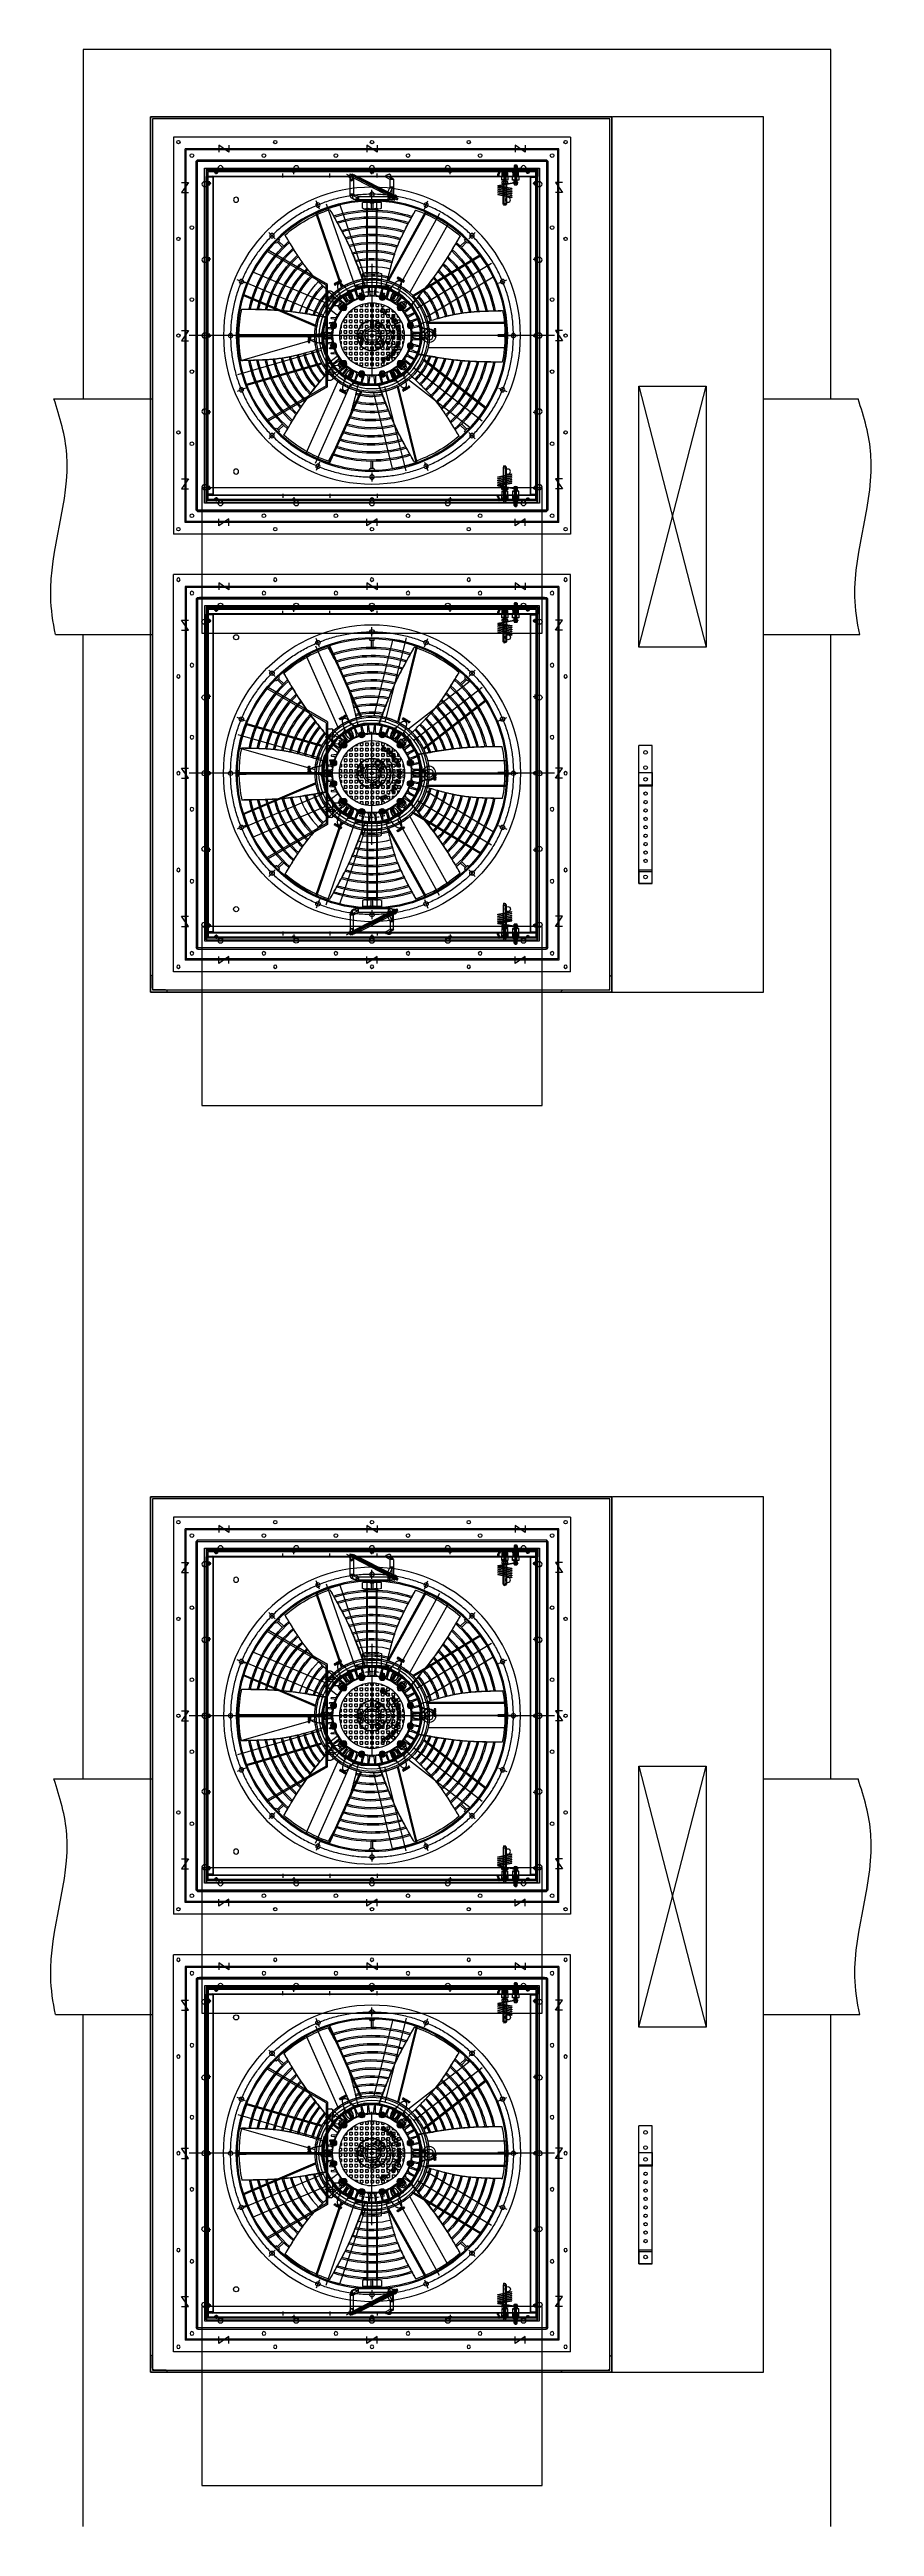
# Model space of a CAD drawing. Header units: millimetres. Extents: x 89450 to 753248, y -530175 to 1209785.
# Drawn here: x 271280 to 273730, y -170650 to -163291 of the extents above; entities that cross this region are included whole.
import ezdxf
from ezdxf.enums import TextEntityAlignment as Align

# ---------------------------------------------------------------- set-up
doc = ezdxf.new("R2010")
doc.units = ezdxf.units.MM
doc.header["$LTSCALE"] = 150
for name, pattern in [('C_SOLID_M', [0]), ('CENTER', [50.8, 31.75, -6.35, 6.35, -6.35]), ('DIVIDEX2', [63.5, 25.4, -12.7, 0, -12.7, 0, -12.7]), ('HIDDEN', [9.525, 6.35, -3.175]), ('PHANTOMX2', [127, 63.5, -12.7, 12.7, -12.7, 12.7, -12.7])]:
    doc.linetypes.add(name, pattern=pattern)
doc.layers.add('------00 Load Bank', color=3, linetype='Continuous')
doc.layers.add('-----35 Equipmnet Pad', color=7, linetype='Continuous')
doc.styles.add('L', font='ROMANS.shx', dxfattribs={"bigfont": 'bigfont.shx'})
doc.styles.add('STYLE1', font='')
doc.styles.get('STYLE1').set_extended_font_data('HY울릉도L')
pattern_1 = [(135, (-808.9499, -1994.633), (-1.03272945, -1.03272945), [])]

# ---------------------------------------------------------------- blocks, each defined once
blk = doc.blocks.new('A$Cd768ecee')
at = {"color": 0}
for p, q in [((0, 0), (0, 1180)), ((0, 1180), (1180, 1180)), ((1180, 0), (1180, 1180)), ((35, 1145), (1145, 1145)), ((35, 1145), (35, 35)), ((38.2, 1141.8), (1141.8, 1141.8)), ((38.2, 1141.8), (38.2, 38.2)), ((1141.8, 1141.8), (1141.8, 38.2)), ((1145, 1145), (1145, 35)), ((100, 1080), (100, 100)), ((100, 1080), (1080, 1080)), ((103.2, 1076.8), (1076.8, 1076.8)), ((103.2, 1076.8), (103.2, 103.2)), ((1076.8, 1076.8), (1076.8, 103.2)), ((1080, 1080), (1080, 100)), ((100, 100), (1080, 100)), ((103.2, 103.2), (1076.8, 103.2)), ((0, 0), (1180, 0)), ((35, 35), (1145, 35)), ((38.2, 38.2), (1141.8, 38.2))]:
    blk.add_line(p, q, dxfattribs=at)
for points in [[(135, 1155.4), (135, 1134.6), (165, 1155.4), (165, 1134.6)], [(575, 1155.4), (575, 1134.6), (605, 1155.4), (605, 1134.6)], [(1015, 1155.4), (1015, 1134.6), (1045, 1155.4), (1045, 1134.6)], [(24.6, 1015), (45.4, 1015), (24.6, 1045), (45.4, 1045)], [(1155.4, 1015), (1134.6, 1015), (1155.4, 1045), (1134.6, 1045)], [(24.6, 575), (45.4, 575), (24.6, 605), (45.4, 605)], [(1155.4, 575), (1134.6, 575), (1155.4, 605), (1134.6, 605)], [(24.6, 135), (45.4, 135), (24.6, 165), (45.4, 165)], [(1155.4, 135), (1134.6, 135), (1155.4, 165), (1134.6, 165)], [(135, 24.6), (135, 45.4), (165, 24.6), (165, 45.4)], [(575, 24.6), (575, 45.4), (605, 24.6), (605, 45.4)], [(1015, 24.6), (1015, 45.4), (1045, 24.6), (1045, 45.4)]]:
    blk.add_lwpolyline(points, dxfattribs=at)
for centre, radius in [((15, 1165), 5), ((55, 1125), 5.5), ((269, 1125), 5.5), ((302.5, 1165), 5), ((483, 1125), 5.5), ((590, 1165), 5), ((697, 1125), 5.5), ((877.5, 1165), 5), ((911, 1125), 5.5), ((1125, 1125), 5.5), ((1165, 1165), 5), ((55, 911), 5.5), ((1125, 911), 5.5), ((15, 877.5), 5), ((1165, 877.5), 5), ((55, 697), 5.5), ((1125, 697), 5.5), ((15, 590), 5), ((1165, 590), 5), ((55, 483), 5.5), ((1125, 483), 5.5), ((15, 302.5), 5), ((1165, 302.5), 5), ((55, 269), 5.5), ((1125, 269), 5.5), ((15, 15), 5), ((55, 55), 5.5), ((269, 55), 5.5), ((302.5, 15), 5), ((483, 55), 5.5), ((590, 15), 5), ((697, 55), 5.5), ((877.5, 15), 5), ((911, 55), 5.5), ((1125, 55), 5.5), ((1165, 15), 5)]:
    blk.add_circle(centre, radius, dxfattribs=at)
blk = doc.blocks.new('A$Ca2785acc')
h = blk.add_hatch()
h.set_pattern_fill('ANSI31', color=0, scale=0.46, angle=90, style=0)
h.set_pattern_definition(pattern_1)
h.paths.add_polyline_path([(63.6, 1002.5), (66.9, 1002.5), (66.9, 1001.4), (63.6, 1001.4)])
h = blk.add_hatch()
h.set_pattern_fill('ANSI31', color=0, scale=0.46, angle=90, style=0)
h.set_pattern_definition(pattern_1)
h.paths.add_polyline_path([(63.3, 12.5), (67.3, 12.5), (67.3, 13.6), (63.3, 13.6)])
at = {"color": 0}
for p, q in [((985, 1002), (0, 1002)), ((0, 1002), (0, 980)), ((985, 980), (0, 980)), ((0, 980), (0, 35)), ((0, 980), (22, 980)), ((20.4, 978.4), (0, 978.4)), ((1.6, 1002), (1.6, 981.6)), ((983.4, 981.6), (1.6, 981.6)), ((13.8, 960), (4.2, 960)), ((13.8, 960), (4.2, 960)), ((9, 954), (9, 966)), ((20.4, 978.4), (20.4, 36.6)), ((22, 980), (22, 35)), ((61.1, 980), (56.5, 980)), ((56.5, 980), (56.5, 969.1)), ((56.5, 969.1), (74.9, 969.1)), ((74, 992.1), (57.4, 992.1)), ((57.4, 991.2), (57.4, 992.1)), ((74, 991.2), (57.4, 991.2)), ((72.1, 1002.5), (59.2, 1002.5)), ((59.2, 1001.5), (59.2, 1002.5)), ((72.1, 1001.5), (59.2, 1001.5)), ((72.1, 999), (59.2, 999)), ((59.2, 999), (59.2, 998.1)), ((72.1, 998.1), (59.2, 998.1)), ((72.1, 963.1), (59.2, 963.1)), ((59.2, 962.2), (59.2, 963.1)), ((72.1, 962.2), (59.2, 962.2)), ((72.1, 960.9), (59.2, 960.9)), ((59.2, 960.9), (59.2, 960)), ((72.1, 960), (59.2, 960)), ((60.1, 961), (71.1, 961)), ((68.5, 960.9), (60.1, 960.9)), ((60.2, 980.1), (60.2, 991.2)), ((61.1, 1012.4), (61.1, 1008.4)), ((61.1, 1008.4), (70.3, 1008.4)), ((61.1, 1007.8), (61.1, 1003.9)), ((61.1, 1003.9), (70.3, 1003.9)), ((61.1, 1003.9), (61.1, 1002.5)), ((65.7, 1003.9), (61.1, 1003.9)), ((61.1, 1002.5), (70.3, 1002.5)), ((64.8, 1002.5), (61.1, 1002.5)), ((61.1, 998.1), (70.3, 998.1)), ((61.1, 994.1), (61.1, 998.1)), ((61.1, 993.5), (61.1, 992.1)), ((65.7, 993.5), (61.1, 993.5)), ((64.8, 992.1), (61.1, 992.1)), ((70.3, 987.2), (61.1, 987.2)), ((61.1, 987.2), (61.1, 980)), ((61.1, 969.1), (70.3, 969.1)), ((61.1, 965.1), (61.1, 969.1)), ((61.1, 964.5), (61.1, 963.1)), ((65.7, 964.5), (61.1, 964.5)), ((64.8, 963.1), (61.1, 963.1)), ((69.3, 964.5), (62.1, 964.5)), ((62.6, 960.9), (62.6, 960)), ((62.7, 1001.5), (62.7, 1002.5)), ((62.7, 999), (62.7, 998.1)), ((62.7, 991.2), (62.7, 992.1)), ((62.7, 962.2), (62.7, 963.1)), ((63.4, 1012.2), (63.4, 1008.4)), ((63.4, 1007.6), (63.4, 1003.9)), ((63.4, 994.3), (63.4, 998.1)), ((63.4, 965.3), (63.4, 969.1)), ((65.7, 1003.9), (64.8, 1002.5)), ((65.7, 993.5), (64.8, 992.1)), ((65.7, 964.5), (64.8, 963.1)), ((66.4, 1003.9), (65.5, 1002.5)), ((66.4, 993.5), (65.5, 992.1)), ((66.4, 964.5), (65.5, 963.1)), ((70.3, 963.1), (65.5, 963.1)), ((65.6, 960), (65.6, 1015)), ((65.7, 986.8), (65.7, 968.9)), ((70.3, 1003.9), (66.4, 1003.9)), ((70.3, 993.5), (66.4, 993.5)), ((70.3, 964.5), (66.4, 964.5)), ((68, 1012.2), (68, 1008.4)), ((68, 1007.6), (68, 1003.9)), ((68, 994.3), (68, 998.1)), ((68, 965.3), (68, 969.1)), ((68.6, 960.9), (68.6, 960)), ((68.7, 1001.5), (68.7, 1002.5)), ((68.7, 999), (68.7, 998.1)), ((68.7, 991.2), (68.7, 992.1)), ((68.7, 962.2), (68.7, 963.1)), ((70.3, 1012.4), (70.3, 1008.4)), ((70.3, 1007.8), (70.3, 1003.9)), ((70.3, 1003.9), (70.3, 1002.5)), ((70.3, 994.1), (70.3, 998.1)), ((70.3, 993.5), (70.3, 992.1)), ((70.3, 980), (70.3, 987.2)), ((74.9, 980), (70.3, 980)), ((70.3, 965.1), (70.3, 969.1)), ((70.3, 964.5), (70.3, 963.1)), ((118.5, 952.2), (71.1, 961)), ((71.1, 960.9), (71.1, 960.9)), ((71.2, 980.1), (71.2, 991.2)), ((118.5, 953.5), (71.2, 962)), ((72.1, 1001.5), (72.1, 1002.5)), ((72.1, 999), (72.1, 998.1)), ((72.1, 962.2), (72.1, 963.1)), ((72.1, 960.9), (72.1, 960)), ((74, 991.2), (74, 992.1)), ((74.9, 969.1), (74.9, 980)), ((93.3, 980), (88.7, 980)), ((88.7, 980), (88.7, 969.1)), ((88.7, 969.1), (107.1, 969.1)), ((106.2, 992.1), (89.6, 992.1)), ((89.6, 991.2), (89.6, 992.1)), ((106.2, 991.2), (89.6, 991.2)), ((92.4, 980.1), (92.4, 991.2)), ((93.3, 997.5), (93.3, 993.5)), ((93.3, 993.5), (93.3, 992.1)), ((97.9, 993.5), (93.3, 993.5)), ((93.3, 993.5), (102.5, 993.5)), ((97, 992.1), (93.3, 992.1)), ((97, 992.1), (93.3, 992.1)), ((102.5, 987.2), (93.3, 987.2)), ((93.3, 987.2), (93.3, 980)), ((93.3, 966.8), (102.5, 969.1)), ((93.3, 967.7), (98.8, 969.1)), ((93.3, 968.6), (95.1, 969.1)), ((93.3, 965.9), (102.5, 968.2)), ((93.3, 965), (102.5, 967.3)), ((93.3, 959.8), (93.3, 898.3)), ((102.5, 959.8), (93.3, 959.8)), ((94.9, 991.2), (94.9, 992.1)), ((94.9, 959.8), (94.9, 964.4)), ((95.1, 964.5), (102.5, 966.3)), ((95.6, 997.3), (95.6, 993.5)), ((97.9, 993.5), (97, 992.1)), ((98.6, 993.5), (97.7, 992.1)), ((97.9, 997.7), (97.9, 965)), ((102.5, 993.5), (98.6, 993.5)), ((98.8, 964.5), (102.5, 965.4)), ((100.2, 997.3), (100.2, 993.5)), ((100.9, 991.2), (100.9, 992.1)), ((100.9, 959.8), (100.9, 964.4)), ((102.5, 997.5), (102.5, 993.5)), ((102.5, 993.5), (102.5, 992.1)), ((102.5, 980), (102.5, 987.2)), ((107.1, 980), (102.5, 980)), ((102.5, 898.3), (102.5, 959.8)), ((103.4, 980.1), (103.4, 991.2)), ((106.2, 991.2), (106.2, 992.1)), ((107.1, 969.1), (107.1, 980)), ((260, 987), (260, 999)), ((477.5, 977.6), (477.5, 989.6)), ((492.5, 987), (492.5, 999)), ((617.5, 977.6), (617.5, 989.6)), ((725, 987), (725, 999)), ((757.5, 977.6), (757.5, 989.6)), ((955, 987), (955, 999)), ((963, 980), (963, 35)), ((985, 980), (963, 980)), ((964.6, 978.4), (964.6, 36.6)), ((964.6, 978.4), (985, 978.4)), ((985, 980), (965, 982)), ((971.2, 960), (980.8, 960)), ((971.2, 960), (980.8, 960)), ((976, 954), (976, 966)), ((985, 1002), (985, 980)), ((985, 980), (985, 35)), ((118.5, 953.5), (77.3, 945.9)), ((118.5, 952.1), (77.3, 944.5)), ((118.5, 949.1), (77.3, 940.6)), ((118.7, 947.8), (77.3, 939.2)), ((77.3, 945.9), (77.3, 944.5)), ((118.5, 943.8), (77.3, 935.3)), ((118.7, 942.5), (77.3, 933.9)), ((77.3, 940.6), (77.3, 939.2)), ((118.5, 938.5), (77.3, 930)), ((118.7, 937.2), (77.3, 928.7)), ((77.3, 935.3), (77.3, 933.9)), ((118.5, 933.2), (77.3, 924.7)), ((118.7, 931.9), (77.3, 923.4)), ((77.3, 930), (77.3, 928.7)), ((118.5, 927.9), (77.3, 919.4)), ((118.7, 926.6), (77.3, 918.1)), ((77.3, 924.7), (77.3, 923.4)), ((77.3, 919.4), (77.3, 918.1)), ((95.1, 895.5), (100.7, 893.8)), ((118.5, 953.5), (118.5, 952.1)), ((118.5, 949.1), (118.7, 947.8)), ((118.5, 943.8), (118.7, 942.5)), ((118.5, 938.5), (118.7, 937.2)), ((118.5, 933.2), (118.7, 931.9)), ((118.5, 927.9), (118.7, 926.6)), ((9, 729), (9, 741)), ((976, 729), (976, 741)), ((13.8, 735), (4.2, 735)), ((971.2, 735), (980.8, 735)), ((13.8, 507.5), (4.2, 507.5)), ((9, 501.5), (9, 513.5)), ((971.2, 507.5), (980.8, 507.5)), ((976, 501.5), (976, 513.5)), ((13.8, 280), (4.2, 280)), ((9, 274), (9, 286)), ((971.2, 280), (980.8, 280)), ((976, 274), (976, 286)), ((118.7, 88.4), (77.3, 96.9)), ((77.3, 95.6), (77.3, 96.9)), ((118.5, 87.1), (77.3, 95.6)), ((118.7, 83.1), (77.3, 91.6)), ((77.3, 90.3), (77.3, 91.6)), ((118.5, 81.8), (77.3, 90.3)), ((118.7, 77.8), (77.3, 86.3)), ((77.3, 85), (77.3, 86.3)), ((118.5, 76.5), (77.3, 85)), ((118.7, 72.5), (77.3, 81.1)), ((77.3, 79.7), (77.3, 81.1)), ((118.5, 71.2), (77.3, 79.7)), ((118.7, 67.2), (77.3, 75.8)), ((77.3, 74.4), (77.3, 75.8)), ((118.5, 65.9), (77.3, 74.4)), ((93.3, 55.2), (93.3, 116.7)), ((95.1, 119.5), (100.7, 121.2)), ((102.5, 116.7), (102.5, 55.2)), ((118.5, 87.1), (118.7, 88.4)), ((118.5, 81.8), (118.7, 83.1)), ((118.5, 76.5), (118.7, 77.8)), ((20.4, 36.6), (0, 36.6)), ((985, 35), (0, 35)), ((0, 13), (0, 35)), ((22, 35), (0, 35)), ((985, 13), (0, 13)), ((983.4, 33.4), (1.6, 33.4)), ((1.6, 13), (1.6, 33.4)), ((13.8, 55), (4.2, 55)), ((9, 49), (9, 61)), ((56.5, 45.9), (74.9, 45.9)), ((56.5, 35), (56.5, 45.9)), ((61.1, 35), (56.5, 35)), ((74, 23.8), (57.4, 23.8)), ((57.4, 23.8), (57.4, 22.9)), ((74, 22.9), (57.4, 22.9)), ((72.1, 55), (59.2, 55)), ((59.2, 54.1), (59.2, 55)), ((72.1, 54.1), (59.2, 54.1)), ((72.1, 52.8), (59.2, 52.8)), ((59.2, 52.8), (59.2, 51.9)), ((72.1, 51.9), (59.2, 51.9)), ((72.1, 16.9), (59.2, 16.9)), ((59.2, 16), (59.2, 16.9)), ((72.1, 16), (59.2, 16)), ((72.1, 13.5), (59.2, 13.5)), ((59.2, 13.5), (59.2, 12.5)), ((72.1, 12.5), (59.2, 12.5)), ((68.5, 54.1), (60.1, 54.1)), ((60.1, 54), (71.1, 54)), ((60.2, 34.9), (60.2, 23.8)), ((61.1, 50.5), (61.1, 51.9)), ((64.8, 51.9), (61.1, 51.9)), ((65.7, 50.5), (61.1, 50.5)), ((61.1, 49.9), (61.1, 45.9)), ((61.1, 45.9), (70.3, 45.9)), ((61.1, 27.8), (61.1, 35)), ((70.3, 27.8), (61.1, 27.8)), ((61.1, 21.5), (61.1, 22.9)), ((64.8, 22.9), (61.1, 22.9)), ((65.7, 21.5), (61.1, 21.5)), ((61.1, 20.9), (61.1, 16.9)), ((61.1, 16.9), (70.3, 16.9)), ((61.1, 12.5), (70.3, 12.5)), ((61.1, 11.1), (61.1, 12.5)), ((64.8, 12.5), (61.1, 12.5)), ((61.1, 11.1), (70.3, 11.1)), ((61.1, 7.2), (61.1, 11.1)), ((65.7, 11.1), (61.1, 11.1)), ((61.1, 6.6), (70.3, 6.6)), ((61.1, 2.6), (61.1, 6.6)), ((69.3, 50.5), (62.1, 50.5)), ((62.6, 54.1), (62.6, 55)), ((62.7, 52.8), (62.7, 51.9)), ((62.7, 23.8), (62.7, 22.9)), ((62.7, 16), (62.7, 16.9)), ((62.7, 13.5), (62.7, 12.5)), ((63.4, 49.7), (63.4, 45.9)), ((63.4, 20.7), (63.4, 16.9)), ((63.4, 7.4), (63.4, 11.1)), ((63.4, 2.8), (63.4, 6.6)), ((65.7, 50.5), (64.8, 51.9)), ((65.7, 21.5), (64.8, 22.9)), ((65.7, 11.1), (64.8, 12.5)), ((70.3, 51.9), (65.5, 51.9)), ((66.4, 50.5), (65.5, 51.9)), ((66.4, 21.5), (65.5, 22.9)), ((66.4, 11.1), (65.5, 12.5)), ((65.6, 55), (65.6, 0)), ((65.7, 28.2), (65.7, 46.1)), ((70.3, 50.5), (66.4, 50.5)), ((70.3, 21.5), (66.4, 21.5)), ((70.3, 11.1), (66.4, 11.1)), ((68, 49.7), (68, 45.9)), ((68, 20.7), (68, 16.9)), ((68, 7.4), (68, 11.1)), ((68, 2.8), (68, 6.6)), ((68.6, 54.1), (68.6, 55)), ((68.7, 52.8), (68.7, 51.9)), ((68.7, 23.8), (68.7, 22.9)), ((68.7, 16), (68.7, 16.9)), ((68.7, 13.5), (68.7, 12.5)), ((70.3, 50.5), (70.3, 51.9)), ((70.3, 49.9), (70.3, 45.9)), ((74.9, 35), (70.3, 35)), ((70.3, 35), (70.3, 27.8)), ((70.3, 21.5), (70.3, 22.9)), ((70.3, 20.9), (70.3, 16.9)), ((70.3, 11.1), (70.3, 12.5)), ((70.3, 7.2), (70.3, 11.1)), ((70.3, 2.6), (70.3, 6.6)), ((118.5, 62.8), (71.1, 54)), ((71.1, 54.1), (71.1, 54.1)), ((118.5, 61.5), (71.2, 53)), ((71.2, 34.9), (71.2, 23.8)), ((72.1, 54.1), (72.1, 55)), ((72.1, 52.8), (72.1, 51.9)), ((72.1, 16), (72.1, 16.9)), ((72.1, 13.5), (72.1, 12.5)), ((74, 23.8), (74, 22.9)), ((74.9, 45.9), (74.9, 35)), ((118.5, 62.9), (77.3, 70.5)), ((77.3, 69.1), (77.3, 70.5)), ((118.5, 61.5), (77.3, 69.1)), ((88.7, 45.9), (107.1, 45.9)), ((88.7, 35), (88.7, 45.9)), ((93.3, 35), (88.7, 35)), ((106.2, 23.8), (89.6, 23.8)), ((89.6, 23.8), (89.6, 22.9)), ((106.2, 22.9), (89.6, 22.9)), ((92.4, 34.9), (92.4, 23.8)), ((102.5, 55.2), (93.3, 55.2)), ((93.3, 50), (102.5, 47.7)), ((93.3, 49.1), (102.5, 46.8)), ((93.3, 48.2), (102.5, 45.9)), ((93.3, 47.3), (98.8, 45.9)), ((93.3, 46.4), (95.1, 45.9)), ((93.3, 27.8), (93.3, 35)), ((102.5, 27.8), (93.3, 27.8)), ((97, 22.9), (93.3, 22.9)), ((93.3, 21.5), (93.3, 22.9)), ((97, 22.9), (93.3, 22.9)), ((97.9, 21.5), (93.3, 21.5)), ((93.3, 21.5), (102.5, 21.5)), ((93.3, 17.5), (93.3, 21.5)), ((94.9, 55.2), (94.9, 50.6)), ((94.9, 23.8), (94.9, 22.9)), ((95.1, 50.5), (102.5, 48.7)), ((95.6, 17.7), (95.6, 21.5)), ((97.9, 21.5), (97, 22.9)), ((98.6, 21.5), (97.7, 22.9)), ((97.9, 17.3), (97.9, 50)), ((102.5, 21.5), (98.6, 21.5)), ((98.8, 50.5), (102.5, 49.6)), ((100.2, 17.7), (100.2, 21.5)), ((100.9, 55.2), (100.9, 50.6)), ((100.9, 23.8), (100.9, 22.9)), ((107.1, 35), (102.5, 35)), ((102.5, 35), (102.5, 27.8)), ((102.5, 21.5), (102.5, 22.9)), ((102.5, 17.5), (102.5, 21.5)), ((103.4, 34.9), (103.4, 23.8)), ((106.2, 23.8), (106.2, 22.9)), ((107.1, 45.9), (107.1, 35)), ((118.5, 71.2), (118.7, 72.5)), ((118.5, 65.9), (118.7, 67.2)), ((118.5, 61.5), (118.5, 62.9)), ((260, 28), (260, 16)), ((477.5, 37.4), (477.5, 25.4)), ((492.5, 28), (492.5, 16)), ((617.5, 37.4), (617.5, 25.4)), ((725, 28), (725, 16)), ((757.5, 37.4), (757.5, 25.4)), ((955, 28), (955, 16)), ((963, 35), (985, 35)), ((964.6, 36.6), (985, 36.6)), ((985, 35), (965, 33)), ((971.2, 55), (980.8, 55)), ((976, 49), (976, 61)), ((985, 13), (985, 35))]:
    blk.add_line(p, q, dxfattribs=at)
at = {"color": 0, "linetype": 'CENTER'}
for p, q in [((25.2, 993), (35, 993)), ((30, 988.2), (30, 997.8)), ((255.2, 993), (264.8, 993)), ((487.7, 993), (497.3, 993)), ((720.2, 993), (729.8, 993)), ((950.2, 993), (960, 993)), ((25.2, 22), (35, 22)), ((30, 26.8), (30, 17.2)), ((255.2, 22), (264.8, 22)), ((487.7, 22), (497.3, 22)), ((720.2, 22), (729.8, 22)), ((950.2, 22), (960, 22))]:
    blk.add_line(p, q, dxfattribs=at)
at = {"color": 0, "linetype": 'Continuous'}
for p, q in [((70.2, 960), (61, 960)), ((61, 960), (61, 956.3)), ((62, 960), (61, 960)), ((63.7, 1015), (62.9, 1014.2)), ((62.9, 1014.2), (62.9, 960)), ((68.4, 1014.2), (62.9, 1014.2)), ((63.3, 960), (63.3, 956.3)), ((67.6, 1015), (63.7, 1015)), ((67.6, 1015), (68.4, 1014.2)), ((67.9, 960), (67.9, 956.3)), ((68.4, 1014.2), (68.4, 960)), ((69.3, 960), (70.2, 960)), ((70.2, 960), (70.2, 956.3)), ((95.9, 1002.9), (95.1, 1002.1)), ((95.1, 1002.1), (95.1, 895.5)), ((100.7, 1002.1), (95.1, 1002.1)), ((99.8, 1002.9), (95.9, 1002.9)), ((99.8, 1002.9), (100.7, 1002.1)), ((100.7, 1002.1), (100.7, 893.8)), ((69.1, 956), (62.2, 956)), ((95.1, 12.9), (95.1, 119.5)), ((100.7, 12.9), (100.7, 121.2)), ((61, 55), (61, 58.7)), ((70.2, 55), (61, 55)), ((62, 55), (61, 55)), ((69.1, 59), (62.2, 59)), ((62.9, 0.8), (62.9, 55)), ((68.4, 0.8), (62.9, 0.8)), ((63.7, 0), (62.9, 0.8)), ((63.3, 55), (63.3, 58.7)), ((67.6, 0), (63.7, 0)), ((67.6, 0), (68.4, 0.8)), ((67.9, 55), (67.9, 58.7)), ((68.4, 0.8), (68.4, 55)), ((69.3, 55), (70.2, 55)), ((70.2, 55), (70.2, 58.7)), ((100.7, 12.9), (95.1, 12.9)), ((95.9, 12.1), (95.1, 12.9)), ((99.8, 12.1), (95.9, 12.1)), ((99.8, 12.1), (100.7, 12.9))]:
    blk.add_line(p, q, dxfattribs=at)
at = {"color": 0, "linetype": 'PHANTOMX2'}
for p, q in [((983.4, 1002), (983.4, 981.6)), ((983.4, 13), (983.4, 33.4))]:
    blk.add_line(p, q, dxfattribs=at)
at = {"color": 0}
for points in [[(56.9, 991.2), (74.5, 991.2), (74.5, 980.1), (56.9, 980.1)], [(88.7, 964.4), (107.1, 964.4), (107.1, 959.8), (88.7, 959.8)], [(89.1, 991.2), (106.7, 991.2), (106.7, 980.1), (89.1, 980.1)], [(56.9, 23.8), (74.5, 23.8), (74.5, 34.9), (56.9, 34.9)], [(88.7, 50.6), (107.1, 50.6), (107.1, 55.2), (88.7, 55.2)], [(89.1, 23.8), (106.7, 23.8), (106.7, 34.9), (89.1, 34.9)]]:
    blk.add_lwpolyline(points, close=True, dxfattribs=at)
for points in [[(71.2, 962), (60.2, 962), (60.1, 960.9)], [(71.2, 53), (60.2, 53), (60.1, 54.1)]]:
    blk.add_lwpolyline(points, dxfattribs=at)
at = {"color": 0, "linetype": 'Continuous', "const_width": 0.479}
for points in [[(93.5, 998.2), (102.5, 998.2)], [(93.5, 16.8), (102.5, 16.8)]]:
    blk.add_lwpolyline(points, dxfattribs=at)
at = {"color": 0}
for centre, radius in [((9, 960), 4), ((9, 960), 4), ((30, 993), 4), ((260, 993), 1.25), ((492.5, 993), 4), ((725, 993), 1.25), ((976, 960), 4), ((976, 960), 4), ((9, 735), 1.25), ((976, 735), 1.25), ((9, 507.5), 4), ((976, 507.5), 4), ((9, 280), 1.25), ((976, 280), 1.25), ((9, 55), 4), ((30, 22), 4), ((260, 22), 1.25), ((492.5, 22), 4), ((725, 22), 1.25), ((976, 55), 4)]:
    blk.add_circle(centre, radius, dxfattribs=at)
at = {"color": 0, "linetype": 'PHANTOMX2'}
for centre in [(955, 993), (955, 22)]:
    blk.add_circle(centre, 4, dxfattribs=at)
at = {"color": 0}
for centre, radius, start, end in [((62.2, 1011.7), 1.32, 23.5257, 145.72475), ((62.2, 1007.1), 1.32, 23.5257, 145.72475), ((62.2, 994.8), 1.32, 214.27525, 336.4743), ((62.2, 965.8), 1.32, 214.27525, 336.4743), ((65.7, 1009.3), 3.74, 52.025, 127.975), ((65.7, 1004.7), 3.74, 52.025, 127.975), ((65.7, 997.2), 3.74, 232.025, 307.975), ((65.7, 968.3), 3.74, 232.025, 307.975), ((69.2, 1011.7), 1.32, 34.27525, 156.4743), ((69.2, 1007.1), 1.32, 34.27525, 156.4743), ((69.2, 994.8), 1.32, 203.5257, 325.72475), ((69.2, 965.8), 1.32, 203.5257, 325.72475), ((94.4, 996.7), 1.32, 23.5257, 145.72475), ((97.9, 994.3), 3.74, 52.025, 127.975), ((101.4, 996.7), 1.32, 34.27525, 156.4743), ((62.2, 49.2), 1.32, 23.5257, 145.72475), ((62.2, 20.2), 1.32, 23.5257, 145.72475), ((62.2, 7.9), 1.32, 214.27525, 336.4743), ((62.2, 3.3), 1.32, 214.27525, 336.4743), ((65.7, 46.7), 3.74, 52.025, 127.975), ((65.7, 17.8), 3.74, 52.025, 127.975), ((65.7, 10.3), 3.74, 232.025, 307.975), ((65.7, 5.7), 3.74, 232.025, 307.975), ((69.2, 49.2), 1.32, 34.27525, 156.4743), ((69.2, 20.2), 1.32, 34.27525, 156.4743), ((69.2, 7.9), 1.32, 203.5257, 325.72475), ((69.2, 3.3), 1.32, 203.5257, 325.72475), ((94.4, 18.3), 1.32, 214.27525, 336.4743), ((97.9, 20.7), 3.74, 232.025, 307.975), ((101.4, 18.3), 1.32, 203.5257, 325.72475)]:
    blk.add_arc(centre, radius, start, end, dxfattribs=at)
at = {"color": 0, "linetype": 'Continuous'}
for centre, radius, start, end in [((62.2, 958.1), 2.12, 237.13278, 302.86722), ((65.6, 963.9), 7.96, 253.22135, 286.77865), ((69.1, 958.1), 2.12, 237.13278, 302.86722), ((62.2, 56.9), 2.12, 57.13278, 122.86722), ((65.6, 51.1), 7.96, 73.22135, 106.77865), ((69.1, 56.9), 2.12, 57.13278, 122.86722)]:
    blk.add_arc(centre, radius, start, end, dxfattribs=at)
at = {"color": 0, "extrusion": (0, 0, -1)}
blk.add_ellipse((97.9, 898.3), major_axis=(4.59, 0), ratio=0.400356, dxfattribs=at)
at = {"color": 0}
blk.add_ellipse((97.9, 116.7), major_axis=(4.59, 0), ratio=0.400356, dxfattribs=at)
for points in [[(113.6, 998.5), (112, 996.8), (110.4, 993.5), (116.9, 987.6), (116.2, 982.9), (115, 980)], [(117.2, 998.5), (115.5, 996.8), (114, 993.5), (120.5, 987.6), (119.7, 982.9), (118.5, 980)], [(113.6, 16.5), (112, 18.2), (110.4, 21.5), (116.9, 27.4), (116.2, 32.1), (115, 35)], [(117.2, 16.5), (115.5, 18.2), (114, 21.5), (120.5, 27.4), (119.7, 32.1), (118.5, 35)]]:
    blk.add_open_spline(points, degree=3, knots=[8.483166, 8.483166, 8.483166, 8.483166, 15.848258, 22.664705, 31.871365, 31.871365, 31.871365, 31.871365], dxfattribs=at)
for s, height, style, p in [('concave  insulator ', 1.104, 'L', (66.7, 989.4)), ('spring ', 0.736, 'L', (63.1, 1003)), ('spring ', 0.736, 'L', (63.1, 992.6)), ('spring ', 0.736, 'L', (63.1, 963.6)), ('M6 NUT', 1.1, 'L', (65.7, 1008.8)), ('M6 NUT', 1.1, 'L', (65.7, 1004.3)), ('M6 NUT', 1.1, 'L', (65.7, 996.5)), ('M6 NUT', 1.1, 'L', (65.7, 967.6)), ('washer', 0.736, 'L', (65.2, 960.2)), ('washer', 0.736, 'L', (65.3, 998.2)), ('washer', 0.736, 'L', (65.3, 991.2)), ('washer', 0.736, 'L', (65.5, 1001.5)), ('washer', 0.736, 'L', (65.5, 962.2)), ('washer', 0.736, 'L', (68.2, 1002.7)), ('washer', 0.736, 'L', (68.2, 992.4)), ('washer', 0.736, 'L', (68.2, 963.4)), ('concave  insulator ', 1.104, 'L', (98.9, 989.4)), ('spring ', 0.736, 'L', (95.3, 992.6)), ('spring ', 1.1, 'L', (96.9, 966.4)), ('M6 NUT', 1.1, 'L', (97.9, 993.9)), ('평insulator ', 0.92, 'STYLE1', (98.6, 962.9)), ('washer', 0.736, 'L', (97.5, 991.2)), ('washer', 0.736, 'L', (100.4, 992.4)), ('concave  insulator ', 1.104, 'L', (66, 24.5)), ('spring ', 0.736, 'L', (63.1, 50.9)), ('spring ', 0.736, 'L', (63.1, 21.9)), ('spring ', 0.736, 'L', (63.1, 11.5)), ('M6 NUT', 1.1, 'L', (65.7, 46.3)), ('M6 NUT', 1.1, 'L', (65.7, 17.4)), ('M6 NUT', 1.1, 'L', (65.7, 9.6)), ('M6 NUT', 1.1, 'L', (65.7, 5)), ('washer', 0.736, 'L', (65.3, 52)), ('washer', 0.736, 'L', (65.3, 23.1)), ('washer', 0.736, 'L', (65.3, 12.7)), ('washer', 0.736, 'L', (65.4, 54.1)), ('washer', 0.736, 'L', (65.5, 16)), ('washer', 0.736, 'L', (68.2, 50.9)), ('washer', 0.736, 'L', (68.2, 21.9)), ('washer', 0.736, 'L', (68.2, 11.5)), ('concave  insulator ', 1.104, 'L', (98.2, 24.5)), ('spring ', 0.736, 'L', (95.3, 21.9)), ('spring ', 1.1, 'L', (96.9, 47.8)), ('M6 NUT', 1.1, 'L', (97.9, 20)), ('평insulator ', 0.92, 'STYLE1', (98.6, 51.2)), ('washer', 0.736, 'L', (97.5, 23.1)), ('washer', 0.736, 'L', (100.4, 21.9))]:
    blk.add_text(s, height=height, dxfattribs=dict(at, style=style)).set_placement(p, align=Align.CENTER)
at = {"color": 0, "style": 'L', "text_generation_flag": 6}
for p in [(68.3, 970.9), (100.5, 970.9), (68.3, 43.4), (100.5, 43.4)]:
    blk.add_text('bulge  insulator ', height=1.104, rotation=180, dxfattribs=at).set_placement(p, align=Align.CENTER)
blk = doc.blocks.new('A$C02650c35')
h = blk.add_hatch()
h.set_pattern_fill('SQUARE', color=0, scale=2.5, style=0)
h.set_pattern_definition([(0, (-1352.2724, -53.854), (0, 7.9375), [7.9375, -7.9375]), (90, (-1352.2724, -53.854), (-7.9375, 5e-16), [7.9375, -7.9375])])
h.paths.add_polyline_path([(510, 542.5), (510, 555), (522.5, 555), (522.5, 639.3, 0.414214), (425.7, 542.5)])
h.paths.add_polyline_path([(619.3, 542.5, 0.414214), (522.5, 639.3), (522.5, 555), (535, 555), (535, 542.5)])
h.paths.add_polyline_path([(535, 530), (522.5, 530), (522.5, 445.7, 0.414214), (619.3, 542.5), (535, 542.5)])
h.paths.add_polyline_path([(510, 530), (510, 542.5), (425.7, 542.5, 0.414214), (522.5, 445.7), (522.5, 530)])
at = {"color": 0}
for p, q in [((4.5, 1065), (0, 1060.5)), ((0, 24.5), (0, 1060.5)), ((0, 24.5), (0, 1060.5)), ((1045, 1060.5), (0, 1060.5)), ((0, 1055), (0, 30)), ((1040.5, 1065), (4.5, 1065)), ((4.5, 1065), (4.5, 24.5)), ((4.5, 24.5), (4.5, 1065)), ((1040.5, 1065), (4.5, 1065)), ((1040.5, 1060.5), (1040.5, 1065)), ((1040.5, 1065), (1045, 1060.5)), ((1040.5, 24.5), (1040.5, 1060.5)), ((1045, 24.5), (1045, 1060.5)), ((1045, 30), (1045, 1055)), ((520, 937.2), (520, 916)), ((525, 937.2), (525, 916)), ((241.6, 819.8), (256.6, 804.8)), ((245.2, 823.4), (260.2, 808.4)), ((799.8, 823.4), (784.8, 808.4)), ((803.4, 819.8), (788.4, 804.8)), ((460.8, 649), (453, 664.7)), ((464.9, 651.3), (455.7, 666.2)), ((476.6, 656.7), (471.1, 673.3)), ((480.9, 658.4), (474, 674.4)), ((493.3, 662.1), (490.2, 679.3)), ((497.8, 663.1), (493.3, 680)), ((510.6, 665), (510, 682.5)), ((522.5, 684.5), (511.9, 684.5)), ((512.5, 684.5), (513.6, 697)), ((515.2, 665.4), (513.1, 682.8)), ((530.3, 698), (514.7, 698)), ((533.1, 684.5), (522.5, 684.5)), ((528.2, 665.5), (530.1, 682.9)), ((532.5, 684.5), (531.4, 697)), ((532.8, 665.2), (533.2, 682.7)), ((545.6, 663.4), (550, 680.4)), ((550.2, 662.4), (553, 679.7)), ((562.6, 658.9), (569.3, 675)), ((566.9, 657.3), (572.3, 674)), ((578.8, 652), (587.7, 667)), ((582.8, 649.8), (590.5, 665.6)), ((406.1, 582.6), (390, 589.3)), ((407.7, 586.9), (391, 592.3)), ((413, 598.8), (398, 607.7)), ((415.2, 602.8), (399.4, 610.5)), ((422.1, 613.8), (408.5, 624.8)), ((424.9, 617.5), (410.4, 627.3)), ((419.7, 637.5), (423.2, 631.7)), ((439.9, 625.1), (420.8, 644.2)), ((421.8, 628.9), (432.3, 616.7)), ((433.3, 641.8), (427.5, 645.3)), ((448.3, 632.7), (436.1, 643.1)), ((446.3, 639.2), (436.3, 653.5)), ((450, 641.9), (438.8, 655.4)), ((593.8, 642.9), (604.8, 656.5)), ((608.9, 643.1), (596.7, 632.7)), ((597.5, 640.1), (607.3, 654.6)), ((624.2, 644.2), (605.1, 625.1)), ((617.5, 645.3), (611.7, 641.8)), ((612.7, 616.7), (623.1, 628.9)), ((619.2, 618.7), (633.5, 628.7)), ((621.8, 631.7), (625.3, 637.5)), ((621.9, 615), (635.4, 626.2)), ((629, 604.2), (644.7, 612)), ((631.3, 600.1), (646.2, 609.3)), ((636.7, 588.4), (653.3, 593.9)), ((638, 584.5), (667.5, 592.3)), ((638.4, 584.1), (654.4, 591)), ((667.5, 592.3), (667.5, 492.7)), ((923.5, 592.3), (923.5, 492.7)), ((925.1, 609), (927.6, 610.2)), ((927.8, 603.6), (925.1, 609)), ((928.6, 618.6), (925.5, 617)), ((930.1, 608.1), (925.5, 617)), ((925.5, 601.7), (925.5, 590.5)), ((925.5, 590.5), (925.5, 502.5)), ((927.4, 604.5), (927.1, 604.4)), ((927.2, 611.1), (928.2, 611.7)), ((927.2, 611.1), (930.8, 604)), ((930.3, 604.9), (927.8, 603.6)), ((928.6, 618.6), (933.2, 609.7)), ((933.2, 609.7), (930.1, 608.1)), ((997.7, 475.4), (930.1, 608.1)), ((931.9, 604.6), (930.8, 604)), ((935.4, 610.8), (932, 617.5)), ((932.3, 602.2), (934.6, 597.7)), ((932.3, 596.6), (932.3, 602.2)), ((934.6, 597.7), (932.6, 596.7)), ((935.5, 591), (932.6, 596.7)), ((933, 615.5), (935.5, 616.8)), ((935.4, 610.8), (933.2, 609.7)), ((933.2, 609.7), (1000.8, 476.9)), ((937.5, 592), (934.6, 597.7)), ((1003, 478.1), (935.4, 610.8)), ((935.5, 616.8), (940.3, 607.4)), ((935.5, 591), (937.5, 592)), ((935.5, 502.5), (935.5, 591)), ((937.5, 592), (990.2, 488.6)), ((940.3, 607.4), (937.8, 606.2)), ((938.4, 614.1), (938.2, 614)), ((938.6, 613.9), (938.4, 613.8)), ((939.4, 612), (939.4, 612.1)), ((939.5, 611.5), (939.7, 611.6)), ((939.5, 611.2), (939.8, 611.4)), ((963.8, 606.4), (939.5, 606.4)), ((942.9, 602.7), (960.6, 602.7)), ((946.6, 595.5), (942.9, 602.7)), ((960.6, 602.7), (946.6, 595.5)), ((949.8, 589.2), (946.6, 595.5)), ((949.8, 589.2), (947.1, 587.9)), ((949.8, 589.2), (963.8, 596.4)), ((994.3, 501.8), (949.8, 589.2)), ((960.6, 602.7), (963.8, 596.4)), ((986.3, 606.4), (963.8, 606.4)), ((963.8, 606.4), (963.8, 596.4)), ((963.8, 596.4), (986.3, 596.4)), ((986.3, 606.4), (986.3, 596.4)), ((987.1, 606.4), (986.7, 596.4)), ((986.7, 596.4), (990.9, 598.5)), ((986.7, 596.4), (994.3, 581.3)), ((998.6, 583.5), (990.9, 598.5)), ((1001.4, 592), (998.6, 583.5)), ((127.8, 545), (149, 545)), ((127.8, 540), (149, 540)), ((399.5, 548.2), (382.1, 550.1)), ((399.6, 535.2), (382.2, 533.1)), ((399.8, 552.8), (382.3, 553.2)), ((400, 530.6), (382.5, 530)), ((401.6, 565.6), (384.6, 570)), ((401.9, 517.8), (385, 513.3)), ((402.6, 570.2), (385.3, 573)), ((510, 530), (510, 555)), ((510, 555), (535, 555)), ((535, 530), (510, 530)), ((516.5, 566.8), (528.5, 566.8)), ((516.5, 566.8), (516.5, 562.6)), ((528.5, 566.8), (528.5, 562.6)), ((535, 555), (535, 530)), ((645.5, 586.5), (632.7, 586.5)), ((642.1, 571.7), (659.3, 574.8)), ((643.1, 567.2), (660, 571.7)), ((643.4, 519.4), (660.4, 515)), ((645, 554.4), (662.5, 555)), ((645.2, 532.2), (662.7, 531.8)), ((645.4, 549.8), (662.8, 551.9)), ((645.5, 536.8), (662.9, 534.9)), ((667.5, 587.1), (667.5, 497.9)), ((669.5, 582.5), (667.5, 582.5)), ((667.5, 576.5), (669.5, 576.5)), ((669.5, 563.3), (669.5, 521.7)), ((671.6, 570.3), (689.3, 570.3)), ((671.6, 556.4), (689.3, 556.4)), ((671.6, 528.6), (707, 528.6)), ((689.3, 570.3), (689.3, 514.7)), ((707, 570.3), (689.3, 570.3)), ((689.3, 570.3), (689.3, 514.7)), ((707, 556.4), (689.3, 556.4)), ((709.1, 563.3), (709.1, 521.7)), ((709.1, 557.5), (898.6, 557.5)), ((709.1, 555.5), (898.6, 555.5)), ((709.1, 529.5), (898.6, 529.5)), ((709.1, 527.5), (898.6, 527.5)), ((917.2, 545), (896, 545)), ((917.2, 540), (896, 540)), ((898.6, 563.3), (898.6, 521.7)), ((898.6, 563.3), (898.6, 521.7)), ((900.8, 570.3), (918.4, 570.3)), ((900.8, 570.3), (918.4, 570.3)), ((900.8, 556.4), (918.4, 556.4)), ((900.8, 556.4), (918.4, 556.4)), ((900.8, 528.6), (918.4, 528.6)), ((900.8, 528.6), (918.4, 528.6)), ((918.4, 570.3), (918.4, 514.7)), ((925.5, 568.5), (918.4, 568.5)), ((925.5, 568.5), (918.4, 568.5)), ((925.5, 549.6), (918.4, 542.5)), ((925.5, 549.6), (918.4, 542.5)), ((925.5, 542.5), (918.4, 535.4)), ((925.5, 542.5), (918.4, 535.4)), ((925.5, 516.5), (918.4, 516.5)), ((923.5, 587.1), (923.5, 497.9)), ((925.5, 582.5), (923.5, 582.5)), ((923.5, 576.5), (925.5, 576.5)), ((998.6, 583.5), (994.3, 581.3)), ((994.3, 581.3), (994.3, 501.8)), ((402.9, 513.3), (385.7, 510.2)), ((406.6, 500.9), (390.6, 494)), ((408.3, 496.6), (391.7, 491.1)), ((421.9, 454.8), (391.9, 425)), ((413.7, 484.9), (398.8, 475.7)), ((416, 480.8), (400.3, 473)), ((423.1, 470), (409.6, 458.8)), ((423.1, 453.4), (410.4, 431.5)), ((425.8, 466.3), (411.5, 456.3)), ((432.3, 468.3), (421.9, 456.1)), ((439.9, 459.9), (424.3, 444.3)), ((434.9, 430.5), (433.9, 442.5)), ((436.1, 441.9), (448.3, 452.3)), ((447.5, 444.9), (437.7, 430.4)), ((451.2, 442.1), (440.2, 428.5)), ((446.5, 448.2), (440.3, 445.4)), ((596.7, 452.3), (608.9, 441.9)), ((604.7, 445.4), (598.5, 448.2)), ((620.7, 444.3), (605.1, 459.9)), ((611.1, 442.5), (611.1, 430.5)), ((623.1, 456.1), (612.7, 468.3)), ((620.1, 467.5), (634.6, 457.7)), ((634.6, 431.5), (621.9, 453.4)), ((622.9, 471.2), (636.5, 460.2)), ((653.1, 425), (623.1, 454.8)), ((629.8, 482.2), (645.6, 474.5)), ((632, 486.2), (647, 477.3)), ((632.7, 498.5), (645.5, 498.5)), ((637.3, 498.1), (654, 492.7)), ((667.5, 492.7), (638, 500.5)), ((638.9, 502.4), (655, 495.7)), ((642.4, 514.8), (659.7, 512)), ((669.5, 508.5), (667.5, 508.5)), ((667.5, 502.5), (669.5, 502.5)), ((689.3, 514.7), (671.6, 514.7)), ((707, 514.7), (689.3, 514.7)), ((900.8, 514.7), (918.4, 514.7)), ((925.5, 508.5), (923.5, 508.5)), ((923.5, 502.5), (925.5, 502.5)), ((935.5, 502.5), (925.5, 502.5)), ((925.5, 502.5), (925.5, 495.5)), ((928.4, 491.9), (931.3, 500.4)), ((931.3, 500.4), (935.5, 502.5)), ((931.3, 500.4), (938.9, 485.4)), ((943.2, 487.5), (935.5, 502.5)), ((938.9, 485.4), (943.2, 487.5)), ((942.7, 477.5), (943.2, 487.5)), ((943.5, 477.5), (943.5, 487.5)), ((988, 487.5), (943.5, 487.5)), ((943.5, 477.5), (989.6, 477.5)), ((990.2, 488.6), (988, 487.5)), ((988, 487.5), (988.9, 485.6)), ((988.9, 485.6), (991.1, 486.7)), ((989.6, 477.5), (994.3, 477.5)), ((990.2, 488.6), (991.1, 486.7)), ((995.3, 478.6), (990.6, 478.6)), ((991.1, 486.7), (995.3, 478.6)), ((994.3, 501.8), (991.7, 500.4)), ((992.8, 476.2), (995.3, 477.5)), ((995.5, 470.9), (992.8, 476.2)), ((996.1, 497.4), (994.3, 501.8)), ((994.3, 477.5), (995.3, 477.5)), ((994.8, 478.4), (995.9, 478.9)), ((998.4, 471.2), (994.8, 478.4)), ((998, 472.1), (995.5, 470.9)), ((999, 491.5), (996.1, 497.4)), ((1000.8, 476.9), (997.7, 475.4)), ((1002.2, 466.4), (997.7, 475.4)), ((999.5, 471.8), (998.4, 471.2)), ((1000.7, 482.8), (1003.2, 484)), ((1003, 478.1), (1000.8, 476.9)), ((370.3, 410.5), (674.7, 410.5)), ((370.3, 410.5), (674.7, 410.5)), ((372.9, 406), (672.1, 406)), ((372.9, 406), (672.1, 406)), ((390.5, 410.5), (390.5, 421.5)), ((440.5, 410.5), (390.5, 410.5)), ((435.5, 426.5), (395.5, 426.5)), ((460.5, 438.6), (440.5, 413.5)), ((440.5, 410.5), (440.5, 421.5)), ((467.2, 436.2), (468.5, 422.4)), ((471.5, 422.5), (472.4, 429.5)), ((482.3, 428.7), (483.5, 417.3)), ((487.4, 424.5), (486.5, 417.3)), ((497.3, 424), (498.5, 413.3)), ((502.5, 421.5), (501.5, 413.3)), ((512.4, 421.3), (513.5, 413.3)), ((516.5, 413.5), (517.5, 420.6)), ((528.5, 413.3), (527.5, 420.6)), ((531.5, 413.3), (532.6, 421.3)), ((543.5, 413.3), (542.5, 421.5)), ((546.5, 413.3), (547.7, 424)), ((558.5, 417.3), (557.6, 424.5)), ((561.5, 417.3), (562.7, 428.7)), ((573.5, 422.3), (572.6, 429.5)), ((576.5, 422.4), (577.8, 436.2)), ((604.5, 413.5), (584.5, 438.6)), ((604.5, 421.5), (604.5, 410.5)), ((654.5, 410.5), (604.5, 410.5)), ((649.5, 426.5), (609.5, 426.5)), ((654.5, 421.5), (654.5, 410.5)), ((241.6, 265.2), (256.6, 280.2)), ((245.2, 261.6), (260.2, 276.6)), ((799.8, 261.6), (784.8, 276.6)), ((803.4, 265.2), (788.4, 280.2)), ((520, 147.8), (520, 169)), ((525, 147.8), (525, 169)), ((0, 24.5), (1045, 24.5)), ((0, 24.5), (4.5, 20)), ((4.5, 24.5), (4.5, 20)), ((4.5, 20), (1040.5, 20)), ((10, 20), (1035, 20)), ((1040.5, 24.5), (1040.5, 20)), ((1045, 24.5), (1040.5, 20))]:
    blk.add_line(p, q, dxfattribs=at)
at = {"color": 0, "linetype": 'CENTER'}
for p, q in [((1020, 1040), (25, 1040)), ((25, 1040), (25, 45)), ((522.5, 1085), (522.5, 0)), ((1020, 45), (1020, 1040)), ((522.5, 949), (522.5, 976)), ((366.9, 918.1), (356.6, 943)), ((522.5, 936.6), (522.5, 726.7)), ((522.5, 936.6), (522.5, 726.7)), ((678.1, 918.1), (688.4, 943)), ((235.1, 829.9), (216, 849)), ((809.9, 829.9), (829, 849)), ((146.9, 698.1), (122, 708.4)), ((898.1, 698.1), (923, 708.4)), ((116, 542.5), (89, 542.5)), ((929, 542.5), (956, 542.5)), ((146.9, 386.9), (122, 376.6)), ((898.1, 386.9), (923, 376.6)), ((235.1, 255.1), (216, 236)), ((809.9, 255.1), (829, 236)), ((366.9, 166.9), (356.6, 142)), ((678.1, 166.9), (688.4, 142)), ((522.5, 136), (522.5, 109)), ((25, 45), (1020, 45))]:
    blk.add_line(p, q, dxfattribs=at)
at = {"color": 0, "linetype": 'DIVIDEX2', "ltscale": 0.5}
for p, q in [((524, 698.6), (524, 956.8)), ((736.7, 897.2), (603.2, 676.1)), ((268.1, 869.6), (426.7, 665.7)), ((885.3, 742.6), (659.2, 617.9)), ((120.7, 643.8), (371.1, 580.6)), ((143.6, 374.8), (379.7, 479.3)), ((913.9, 406.7), (670, 491.3)), ((407.5, 144.4), (479.2, 392.5)), ((683.4, 160.7), (583.1, 398.6))]:
    blk.add_line(p, q, dxfattribs=at)
at = {"color": 0, "linetype": 'Continuous', "lineweight": 25}
for p, q in [((486.1, 940.5), (486.1, 709)), ((521.2, 942.2), (521.1, 942.2)), ((523.8, 942.2), (521.2, 942.2)), ((561.9, 940.3), (558.9, 940.3)), ((558.9, 940.3), (558.9, 708.6)), ((561.9, 940.3), (561.9, 708.6)), ((696.3, 902.4), (577.1, 704)), ((727.2, 885.8), (727.2, 885.8)), ((729.5, 884.4), (727.2, 885.8)), ((248.8, 833.8), (391.3, 651.3)), ((275.4, 856.7), (275.3, 856.6)), ((277.5, 858.3), (275.4, 856.7)), ((308.7, 880.2), (306.3, 878.3)), ((306.3, 878.3), (448.9, 695.8)), ((308.7, 880.2), (451.3, 697.6)), ((758.6, 864.7), (639.2, 666.1)), ((761.1, 863.2), (641.8, 664.5)), ((761.1, 863.2), (758.6, 864.7)), ((853, 767.3), (650.5, 655.1)), ((871.4, 737.4), (871.4, 737.5)), ((872.7, 735.1), (871.4, 737.4)), ((146.1, 677), (145.4, 674)), ((145.4, 674), (370.2, 618)), ((146.1, 677), (370.9, 620.9)), ((416.8, 675.7), (416.8, 675.6)), ((466.2, 680.8), (426.9, 658.1)), ((448.9, 695.8), (451.3, 697.6)), ((467.7, 680.7), (467.7, 680.7)), ((488.4, 709), (486.1, 709)), ((547.5, 690.4), (510.2, 690.4)), ((512.1, 685.3), (512.6, 685.4)), ((512.7, 677.6), (512.1, 685.3)), ((512.2, 690.7), (513.8, 692.1)), ((513.4, 684.6), (512.6, 685.4)), ((512.6, 685.4), (513.1, 677.7)), ((512.7, 677.6), (513.1, 677.7)), ((513.1, 677.7), (513.4, 684.6)), ((515.5, 692.9), (515.3, 692.9)), ((520.4, 662.4), (520.4, 662.6)), ((520.5, 731.8), (520.6, 731.8)), ((521, 726.8), (520.5, 731.8)), ((520.5, 731.8), (520.8, 731.8)), ((521.3, 726.8), (520.8, 731.8)), ((520.8, 731.8), (521.8, 731.8)), ((521.4, 726.8), (521, 726.8)), ((521, 726.8), (521.3, 726.8)), ((521.2, 712.5), (521.2, 712.5)), ((522.2, 726.8), (521.3, 726.8)), ((521.3, 683.3), (521.3, 684)), ((521.9, 726.8), (521.4, 726.8)), ((521.6, 730.9), (521.9, 727.7)), ((521.9, 730.9), (521.6, 730.9)), ((521.6, 730.9), (521.9, 730.9)), ((521.9, 727.7), (522.3, 727.7)), ((521.9, 726.8), (522.2, 726.8)), ((522.5, 683.3), (522.5, 662.6)), ((522.8, 730.5), (523.1, 730.5)), ((523.3, 729.2), (523.6, 729.3)), ((523.7, 683.3), (523.7, 684)), ((525.4, 726.8), (524.1, 731.8)), ((524.1, 731.8), (524.5, 731.8)), ((525.8, 726.8), (524.5, 731.8)), ((524.5, 731.8), (525.2, 731.8)), ((524.6, 662.4), (524.6, 662.6)), ((525.2, 731.8), (526, 728.6)), ((526.2, 726.8), (525.4, 726.8)), ((525.4, 726.8), (525.8, 726.8)), ((525.8, 729.5), (526.1, 731.8)), ((526.5, 726.8), (525.8, 726.8)), ((526, 728.6), (526.5, 731.8)), ((526.1, 731.8), (526.5, 731.8)), ((526.2, 726.8), (526.5, 726.8)), ((526.5, 731.8), (527.2, 731.8)), ((526.9, 730.1), (526.5, 726.8)), ((527.5, 726.8), (526.8, 729.2)), ((527.8, 726.8), (526.9, 730.1)), ((527.2, 731.8), (528, 728.6)), ((528.2, 726.8), (527.5, 726.8)), ((527.5, 726.8), (527.8, 726.8)), ((527.8, 729.5), (528.1, 731.8)), ((528.5, 726.8), (527.8, 726.8)), ((528, 728.6), (528.4, 731.8)), ((528.1, 731.8), (528.4, 731.8)), ((528.2, 726.8), (528.5, 726.8)), ((528.4, 731.8), (529.1, 731.8)), ((529.1, 731.8), (528.5, 726.8)), ((529.5, 726.8), (529.3, 731.8)), ((529.3, 731.8), (529.6, 731.8)), ((530.2, 726.8), (529.5, 726.8)), ((529.5, 726.8), (529.9, 726.8)), ((529.9, 726.8), (529.6, 731.8)), ((529.6, 731.8), (530.3, 731.8)), ((530.6, 726.8), (529.9, 726.8)), ((530.2, 726.8), (530.6, 726.8)), ((530.3, 731.8), (530.6, 726.8)), ((530.9, 729), (531.3, 729.1)), ((531, 728.2), (530.9, 729)), ((532.2, 728.2), (531, 728.2)), ((531, 728.2), (531.3, 728.2)), ((531.3, 728.2), (531.3, 729.1)), ((531.3, 729.1), (532.6, 729.1)), ((532.6, 728.2), (531.3, 728.2)), ((532.4, 685.4), (531.6, 684.6)), ((531.6, 684.6), (531.9, 677.7)), ((531.9, 677.7), (532.4, 685.4)), ((532.3, 677.6), (531.9, 677.7)), ((532.2, 728.2), (532.6, 728.2)), ((532.9, 685.3), (532.3, 677.6)), ((532.9, 685.3), (532.4, 685.4)), ((532.6, 729.1), (532.6, 728.2)), ((533.1, 726.8), (532.9, 731.8)), ((532.9, 731.8), (533.3, 731.8)), ((533.7, 726.8), (533.1, 726.8)), ((533.1, 726.8), (533.5, 726.8)), ((533.5, 726.8), (533.3, 731.8)), ((533.3, 731.8), (533.9, 731.8)), ((534.1, 726.8), (533.5, 726.8)), ((533.7, 726.8), (534.1, 726.8)), ((533.9, 731.8), (534, 729.9)), ((534, 729.9), (535.2, 729.9)), ((534.9, 729), (534, 729)), ((535.2, 729), (534, 729)), ((534, 729), (534.1, 726.8)), ((534.8, 729.9), (534.8, 731.8)), ((534.8, 731.8), (535.2, 731.8)), ((534.9, 726.8), (534.9, 729)), ((534.9, 729), (535.2, 729)), ((535.5, 726.8), (534.9, 726.8)), ((534.9, 726.8), (535.3, 726.8)), ((535.2, 729.9), (535.2, 731.8)), ((535.2, 731.8), (535.8, 731.8)), ((535.3, 726.8), (535.2, 729)), ((535.9, 726.8), (535.3, 726.8)), ((535.4, 690.5), (535.8, 690.4)), ((535.5, 726.8), (535.9, 726.8)), ((535.8, 731.8), (535.9, 726.8)), ((536, 728.7), (537.3, 731.9)), ((536, 727.8), (536, 728.7)), ((536, 728.7), (536.3, 728.7)), ((536.7, 727.8), (536, 727.8)), ((536, 727.8), (536.4, 727.8)), ((536.3, 728.7), (537.7, 731.9)), ((536.4, 727.8), (536.3, 728.7)), ((537.8, 727.8), (536.4, 727.8)), ((537.4, 727.8), (536.7, 727.8)), ((537.8, 730.4), (537, 728.7)), ((537, 728.7), (537.8, 728.7)), ((537.3, 731.9), (537.7, 731.9)), ((537.4, 728.7), (537.4, 729.5)), ((537.4, 726.8), (537.4, 727.8)), ((537.4, 727.8), (537.8, 727.8)), ((537.7, 726.8), (537.4, 726.8)), ((537.4, 726.8), (537.8, 726.8)), ((537.7, 731.9), (538.3, 731.9)), ((538, 726.8), (537.7, 726.8)), ((537.8, 728.7), (537.8, 730.4)), ((537.8, 726.8), (537.8, 727.8)), ((538.4, 726.8), (537.8, 726.8)), ((538, 726.8), (538.4, 726.8)), ((538.3, 731.9), (538.4, 728.7)), ((538.3, 727.8), (538.7, 727.8)), ((538.4, 728.7), (538.7, 728.7)), ((538.7, 727.8), (538.4, 727.8)), ((538.4, 727.8), (538.4, 726.8)), ((538.7, 728.7), (538.7, 727.8)), ((538.9, 728.2), (538.9, 729)), ((538.9, 729), (539.3, 729)), ((539.3, 728.2), (538.9, 728.2)), ((538.9, 728.2), (539.3, 728.2)), ((539.3, 728.2), (539.3, 729)), ((539.3, 729), (540.1, 729)), ((539.3, 728.2), (540.1, 728.2)), ((540.1, 728.2), (539.3, 728.2)), ((539.6, 729), (540, 729)), ((540, 729), (540.4, 729)), ((540.4, 729), (540.4, 728.2)), ((540.7, 726.8), (540.8, 731.8)), ((540.7, 726.8), (541.1, 726.8)), ((540.8, 731.8), (541, 731.8)), ((540.8, 731.8), (541.2, 731.8)), ((541, 731.8), (541.3, 731.8)), ((541.1, 726.8), (541.2, 731.8)), ((542, 726.8), (541.1, 726.8)), ((541.2, 731.8), (541.7, 731.8)), ((541.3, 731.8), (541.7, 731.8)), ((541.7, 730.9), (541.7, 729.8)), ((541.9, 730.9), (541.7, 730.9)), ((541.7, 729.8), (541.9, 729.8)), ((541.7, 729.8), (541.9, 729.8)), ((541.7, 729), (541.7, 727.7)), ((541.8, 729), (541.7, 729)), ((541.7, 727.7), (541.9, 727.7)), ((541.7, 727.7), (541.9, 727.7)), ((542, 730.4), (542.4, 730.4)), ((542.1, 728.3), (542.5, 728.3)), ((546.9, 690.7), (544.6, 690.7)), ((545.3, 692.9), (545.2, 692.9)), ((546.1, 692.1), (545.2, 692.1)), ((546.9, 690.7), (546.1, 692.1)), ((547, 690.7), (546.9, 690.7)), ((548.1, 690.3), (547, 690.7)), ((549.9, 664.7), (550.1, 663.9)), ((551.3, 665.1), (551.4, 664.3)), ((558.9, 708.6), (561.9, 708.6)), ((559.9, 691.8), (560, 692)), ((614.1, 660.4), (574.8, 683.1)), ((579.1, 702.8), (577.1, 704)), ((608.9, 688.9), (608.9, 688.9)), ((639.2, 666.1), (641.8, 664.5)), ((888, 703.5), (685.4, 591.2)), ((889.5, 700.9), (686.8, 588.6)), ((889.5, 700.9), (888, 703.5)), ((127.5, 603.5), (352.1, 547.5)), ((134.4, 637.9), (134.3, 637.9)), ((135, 640.5), (134.4, 637.9)), ((357.6, 635.4), (357.7, 635.7)), ((357.6, 635.4), (357.6, 635.5)), ((362.1, 633.3), (357.6, 635.4)), ((357.7, 635.7), (358.2, 636.5)), ((362.2, 633.6), (357.7, 635.7)), ((359, 636.2), (358.9, 636)), ((358.9, 635.9), (359, 636.2)), ((358.9, 636), (361.8, 634.6)), ((359.4, 638.6), (359.5, 638.9)), ((364.4, 637.2), (359.4, 638.6)), ((359.5, 638.9), (359.9, 639.5)), ((364.5, 637.5), (359.5, 638.9)), ((359.8, 636.7), (360, 637)), ((359.9, 639.5), (363.1, 638.6)), ((360.4, 640.3), (360.5, 640.6)), ((362.2, 638.9), (360.4, 640.3)), ((360.5, 640.6), (360.9, 641.2)), ((363.1, 638.6), (360.5, 640.6)), ((360.9, 641.2), (364.1, 640.4)), ((361.2, 636.5), (361.3, 636.8)), ((361.3, 642), (361.5, 642.3)), ((363.2, 640.6), (361.3, 642)), ((361.5, 642.3), (361.8, 642.9)), ((364.1, 640.4), (361.5, 642.3)), ((361.8, 642.9), (365.9, 639.9)), ((361.8, 634.6), (362, 635)), ((362, 643), (362.1, 643.3)), ((366.4, 640.7), (362, 643)), ((362.1, 643.3), (362.4, 643.9)), ((366.6, 641.1), (362.1, 643.3)), ((362.4, 633.7), (362.1, 633.3)), ((362.1, 633.3), (362.2, 633.6)), ((362.7, 634.4), (362.2, 633.6)), ((365.5, 639.3), (362.3, 640.1)), ((362.3, 640.1), (364.9, 638.1)), ((362.4, 643.9), (366.9, 641.6)), ((362.6, 634.1), (362.4, 633.7)), ((362.6, 634.1), (362.7, 634.4)), ((365.4, 639), (363, 639.6)), ((363.8, 646.2), (363.9, 646.5)), ((368.2, 643.8), (363.8, 646.2)), ((363.9, 646.5), (364.3, 647.1)), ((368.4, 644.2), (363.9, 646.5)), ((364.3, 647.1), (366, 646.1)), ((364.7, 637.8), (364.4, 637.2)), ((364.4, 637.2), (364.5, 637.5)), ((364.9, 638.1), (364.5, 637.5)), ((364.7, 647.8), (364.9, 648.1)), ((366.4, 646.9), (364.7, 647.8)), ((364.7, 637.8), (364.9, 638.1)), ((364.9, 648.1), (365.2, 648.7)), ((366.6, 647.2), (364.9, 648.1)), ((365.2, 648.7), (369.6, 646.3)), ((365.2, 643.1), (365.3, 643.4)), ((365.9, 642.7), (365.2, 643.1)), ((365.3, 643.4), (366, 644.5)), ((366.1, 643), (365.3, 643.4)), ((365.7, 639.6), (365.4, 639)), ((365.4, 639), (365.5, 639.3)), ((365.9, 639.9), (365.5, 639.3)), ((365.7, 639.6), (365.9, 639.9)), ((365.9, 650.1), (366.1, 650.4)), ((368, 647.3), (365.9, 650.1)), ((366.5, 643.8), (365.9, 642.7)), ((365.9, 642.7), (366.1, 643)), ((366, 646.1), (366.6, 647.2)), ((366, 644.5), (366.7, 644.1)), ((366.1, 650.4), (366.4, 650.9)), ((368.1, 647.6), (366.1, 650.4)), ((366.7, 644.1), (366.1, 643)), ((366.4, 650.9), (369.2, 649.3)), ((366.7, 641.3), (366.4, 640.7)), ((366.4, 640.7), (366.6, 641.1)), ((366.5, 643.8), (366.7, 644.1)), ((366.9, 641.6), (366.6, 641.1)), ((366.7, 641.3), (366.9, 641.6)), ((367.4, 646.8), (366.8, 645.7)), ((367.2, 646.4), (366.8, 645.7)), ((366.8, 645.7), (368.7, 644.7)), ((367.2, 646.4), (367.4, 646.8)), ((369.1, 645.4), (367.2, 646.4)), ((368.9, 648.8), (367.4, 649.6)), ((367.4, 649.6), (368.5, 648.2)), ((369.3, 645.7), (367.4, 646.8)), ((367.7, 653), (367.9, 653.3)), ((367.7, 653), (367.8, 653.2)), ((372, 650.4), (367.7, 653)), ((367.8, 653.2), (368, 653.4)), ((367.9, 653.3), (368.2, 653.8)), ((372.2, 650.8), (367.9, 653.3)), ((368, 653.4), (368.2, 653.8)), ((368.7, 648.5), (368, 648.9)), ((368, 647.3), (368.1, 647.6)), ((368.8, 646.8), (368, 647.3)), ((368.9, 647.2), (368.1, 647.6)), ((368.5, 644.4), (368.2, 643.8)), ((368.2, 643.8), (368.4, 644.2)), ((368.7, 644.7), (368.4, 644.2)), ((368.5, 648.2), (368.9, 648.8)), ((368.5, 644.4), (368.7, 644.7)), ((369.1, 647.5), (368.8, 646.8)), ((368.8, 646.8), (368.9, 647.2)), ((369.6, 648.4), (368.9, 647.2)), ((369.1, 653.5), (369, 653.3)), ((369, 653.3), (369.9, 652.8)), ((369.1, 650), (369.3, 650.3)), ((369.9, 649.5), (369.1, 650)), ((369.5, 648.1), (369.1, 647.5)), ((369.4, 645.9), (369.1, 645.4)), ((369.1, 645.4), (369.3, 645.7)), ((369.2, 649.3), (369.4, 649.6)), ((369.3, 650.3), (369.7, 651)), ((370.1, 649.9), (369.3, 650.3)), ((369.6, 646.3), (369.3, 645.7)), ((369.4, 649.6), (370.1, 649.2)), ((369.4, 645.9), (369.6, 646.3)), ((369.5, 653.3), (369.7, 653.6)), ((369.5, 650.6), (369.7, 650.9)), ((369.5, 648.1), (369.6, 648.4)), ((370.4, 647.6), (369.5, 648.1)), ((370.5, 647.9), (369.6, 648.4)), ((369.7, 650.9), (369.9, 651.3)), ((369.9, 652.8), (370, 652.9)), ((369.9, 652.8), (370, 652.9)), ((369.9, 651.3), (370.6, 650.8)), ((370.1, 649.9), (369.9, 649.5)), ((369.9, 649.5), (370.1, 649.9)), ((370.1, 649.2), (369.9, 648.9)), ((369.9, 648.8), (370.1, 649.2)), ((369.9, 648.9), (370.8, 648.4)), ((370.1, 649.9), (370.5, 650.6)), ((370.5, 650.6), (370.1, 649.9)), ((370.2, 618), (370.9, 620.9)), ((370.4, 647.6), (370.5, 647.9)), ((370.5, 647.8), (370.4, 647.6)), ((370.8, 648.4), (370.5, 647.9)), ((370.6, 648.1), (370.5, 647.8)), ((370.7, 652.5), (370.6, 652.4)), ((370.6, 652.4), (371.7, 651.7)), ((370.6, 648.1), (370.8, 648.4)), ((371.4, 652.4), (371.6, 652.7)), ((371.7, 651.7), (371.8, 651.9)), ((371.7, 651.7), (371.8, 651.9)), ((372, 650.4), (372.2, 650.8)), ((372.7, 651.5), (372.2, 650.8)), ((406.9, 638.1), (388.3, 605.8)), ((388.7, 611.6), (388.6, 611.5)), ((389, 607.6), (388.6, 609.7)), ((393.1, 652.7), (391.3, 651.3)), ((393.6, 604.9), (393.8, 605.4)), ((400.5, 601.5), (393.6, 604.9)), ((394.9, 605.7), (393.8, 605.4)), ((393.8, 605.4), (400.8, 602)), ((400.8, 602), (394.9, 605.7)), ((399.9, 611.9), (399.3, 612.2)), ((401.1, 614), (400.5, 614.3)), ((400.5, 601.5), (400.8, 602)), ((403.6, 637.5), (403.6, 637.3)), ((404, 622.9), (403.7, 622.5)), ((403.7, 622.5), (403.9, 621.4)), ((410.1, 618.2), (403.7, 622.5)), ((403.9, 621.4), (410.1, 618.2)), ((404, 622.9), (410.4, 618.6)), ((404.8, 637.7), (404.3, 636.9)), ((406.4, 637.7), (404.8, 637.7)), ((406.4, 637.7), (405.2, 635.7)), ((407.3, 638.6), (406.4, 637.8)), ((406.4, 637.8), (406.4, 637.7)), ((410.4, 618.6), (410.1, 618.2)), ((411.9, 649.5), (411.8, 649.7)), ((417.7, 600.7), (417.5, 600.8)), ((419.7, 604.2), (419.5, 604.3)), ((434.7, 624.4), (435.5, 628.9)), ((438.3, 621.4), (434.7, 624.4)), ((435.5, 628.9), (439.9, 630.5)), ((442.6, 623), (438.3, 621.4)), ((439.9, 630.5), (443.4, 627.5)), ((443.4, 627.5), (442.6, 623)), ((450.1, 590), (451.4, 591.9)), ((457.3, 579.5), (450.1, 590)), ((451.4, 591.9), (463.8, 588.9)), ((457.6, 588.2), (453.3, 589.2)), ((453.3, 589.2), (455.8, 585.6)), ((456, 598.3), (460.3, 603.1)), ((464.8, 590.3), (456, 598.3)), ((462, 601.6), (459.1, 598.5)), ((459.1, 598.5), (460.7, 597)), ((460.3, 603.1), (462, 601.6)), ((460.7, 597), (463.6, 600.2)), ((465.2, 598.7), (462.3, 595.6)), ((462.3, 595.6), (464.7, 593.5)), ((463.8, 588.9), (462.5, 587)), ((462.6, 605.4), (464.3, 606.8)), ((472.2, 597.7), (462.6, 605.4)), ((463.6, 600.2), (465.2, 598.7)), ((464.3, 606.8), (470.5, 601.9)), ((464.7, 593.5), (467.5, 596.7)), ((469.2, 595.2), (464.8, 590.3)), ((467.4, 609.2), (468.9, 610.4)), ((470.5, 601.9), (467.4, 609.2)), ((467.5, 596.7), (469.2, 595.2)), ((468.9, 610.4), (475.3, 605.7)), ((477.3, 601.8), (470.7, 606.5)), ((470.7, 606.5), (473.9, 599.1)), ((471.9, 612.8), (473.7, 614.2)), ((475.3, 605.7), (471.9, 612.8)), ((473.9, 599.1), (472.2, 597.7)), ((473.7, 614.2), (479, 603.1)), ((479, 603.1), (477.3, 601.8)), ((487.4, 657.3), (490.4, 660.8)), ((489, 652.9), (487.4, 657.3)), ((493.5, 652.1), (489, 652.9)), ((490.4, 660.8), (494.9, 660)), ((491, 623.4), (493.1, 624.1)), ((494.9, 612.1), (491, 623.4)), ((493.1, 624.1), (500.4, 618.3)), ((496.5, 655.7), (493.5, 652.1)), ((501.8, 614.5), (494.5, 620.3)), ((494.5, 620.3), (497, 612.9)), ((494.9, 660), (496.5, 655.7)), ((497, 612.9), (494.9, 612.1)), ((497.9, 625.8), (500.1, 626.5)), ((500.4, 618.3), (497.9, 625.8)), ((500.1, 626.5), (503.9, 615.2)), ((503.9, 615.2), (501.8, 614.5)), ((509.4, 628.4), (511.6, 628.7)), ((511, 616.6), (509.4, 628.4)), ((513.2, 616.9), (511, 616.6)), ((511.6, 628.7), (513.2, 616.9)), ((514.8, 617.1), (516.8, 629)), ((517, 617.1), (514.8, 617.1)), ((516.8, 629), (519, 629)), ((518.3, 624.6), (517, 617.1)), ((520.8, 617.1), (518.3, 624.6)), ((519, 629), (521.8, 620.7)), ((522.8, 617.1), (520.8, 617.1)), ((521.8, 620.7), (524.6, 629.1)), ((525.3, 624.7), (522.8, 617.1)), ((524.6, 629.1), (526.7, 629.1)), ((526.7, 617.2), (525.3, 624.7)), ((526.7, 629.1), (528.9, 617.2)), ((528.9, 617.2), (526.7, 617.2)), ((530.6, 617), (532.3, 628.8)), ((532.9, 616.7), (530.6, 617)), ((532.3, 628.8), (534.7, 628.5)), ((533.6, 621.7), (532.9, 616.7)), ((534.3, 626.3), (533.9, 623.9)), ((533.9, 623.9), (534.6, 623.8)), ((534.9, 626.2), (534.3, 626.3)), ((539.7, 615.4), (542.9, 626.9)), ((546, 613.7), (539.7, 615.4)), ((543.3, 620), (542.5, 617)), ((542.5, 617), (546.6, 615.8)), ((542.9, 626.9), (549.2, 625.2)), ((547.4, 618.9), (543.3, 620)), ((544.5, 624.2), (543.9, 622.1)), ((543.9, 622.1), (548, 621)), ((548.6, 623), (544.5, 624.2)), ((546.6, 615.8), (546, 613.7)), ((548, 621), (547.4, 618.9)), ((547.9, 613), (552.3, 624)), ((553.1, 611), (547.9, 613)), ((549.2, 625.2), (548.6, 623)), ((548.7, 654.9), (549.5, 659.4)), ((552.2, 651.9), (548.7, 654.9)), ((549.5, 659.4), (553.8, 661)), ((554.4, 623.2), (550.8, 614.2)), ((550.8, 614.2), (553.9, 613)), ((556.6, 653.5), (552.2, 651.9)), ((552.3, 624), (554.4, 623.2)), ((553.9, 613), (553.1, 611)), ((553.8, 661), (557.4, 658.1)), ((554.8, 610.2), (560.2, 620.8)), ((559.7, 607.6), (554.8, 610.2)), ((557.4, 658.1), (556.6, 653.5)), ((562.2, 619.7), (557.8, 611)), ((557.8, 611), (560.7, 609.5)), ((560.7, 609.5), (559.7, 607.6)), ((560.2, 620.8), (562.2, 619.7)), ((561.2, 606.6), (567.8, 616.6)), ((566.7, 603.1), (561.2, 606.6)), ((566.1, 609.9), (564.3, 607.3)), ((564.3, 607.3), (567.9, 605)), ((569.6, 607.6), (566.1, 609.9)), ((567.9, 605), (566.7, 603.1)), ((568.4, 613.5), (567.2, 611.7)), ((567.2, 611.7), (570.8, 609.4)), ((567.8, 616.6), (573.2, 613)), ((572, 611.2), (568.4, 613.5)), ((568.5, 601.7), (576.2, 610.8)), ((570.2, 600.2), (568.5, 601.7)), ((570.8, 609.4), (569.6, 607.6)), ((573.5, 604.1), (570.2, 600.2)), ((573.2, 613), (572, 611.2)), ((572.4, 598.3), (573.6, 604)), ((574.3, 596.7), (572.4, 598.3)), ((573.6, 604), (573.5, 604.1)), ((575.6, 602.6), (574.3, 596.7)), ((576.5, 607.7), (574.9, 605.8)), ((574.9, 605.8), (575.4, 605.3)), ((576.2, 610.8), (578, 609.3)), ((576.9, 607.3), (576.5, 607.7)), ((581.4, 594.1), (583, 595.4)), ((584, 590.9), (581.4, 594.1)), ((583, 595.4), (585.6, 592.2)), ((585.6, 592.2), (584, 590.9)), ((601.4, 626.7), (604.4, 630.3)), ((603, 622.4), (601.4, 626.7)), ((607.5, 621.6), (603, 622.4)), ((604.4, 630.3), (608.9, 629.5)), ((610.5, 625.1), (607.5, 621.6)), ((608.9, 629.5), (610.5, 625.1)), ((614.8, 659.1), (614.8, 659)), ((625.3, 604.2), (625.5, 604.3)), ((627.3, 600.7), (627.5, 600.8)), ((634.6, 618.6), (641, 622.9)), ((634.6, 618.6), (634.9, 618.2)), ((641.3, 622.5), (634.9, 618.2)), ((634.9, 618.2), (641.1, 621.4)), ((641, 622.9), (641.3, 622.5)), ((641.1, 621.4), (641.3, 622.5)), ((643.9, 614), (644.5, 614.3)), ((650.1, 605.7), (644.2, 602)), ((644.2, 602), (651.2, 605.4)), ((644.5, 601.5), (644.2, 602)), ((663.1, 594.8), (644.5, 627.1)), ((651.4, 604.9), (644.5, 601.5)), ((645.1, 611.9), (645.7, 612.2)), ((645.6, 625.5), (647.7, 624.8)), ((649.3, 623.8), (649.2, 623.9)), ((651.2, 605.4), (650.1, 605.7)), ((651.6, 653.1), (650.5, 655.1)), ((651.4, 604.9), (651.2, 605.4)), ((663, 595.4), (661.9, 597.5)), ((663, 595.4), (663.8, 596.9)), ((663.1, 595.4), (663, 595.4)), ((663.3, 594.2), (663.1, 595.4)), ((663.8, 596.9), (663.4, 597.7)), ((664.2, 598), (664.1, 598.1)), ((670.5, 626.1), (670.5, 626.1)), ((681.3, 636), (685.4, 638.9)), ((681.6, 635.6), (681.3, 636)), ((681.3, 636), (681.5, 635.7)), ((681.5, 635.7), (685.6, 638.6)), ((682, 634.9), (681.5, 635.7)), ((681.8, 635.2), (681.6, 635.6)), ((681.8, 635.2), (682, 634.9)), ((685.3, 637.5), (682.6, 635.6)), ((682.6, 635.6), (682.8, 635.3)), ((683.6, 632.1), (687.2, 635.7)), ((683.9, 631.5), (683.6, 632.1)), ((683.6, 632.1), (683.8, 631.8)), ((683.8, 631.8), (687.4, 635.5)), ((684.1, 631.2), (683.8, 631.8)), ((683.9, 631.5), (684.1, 631.2)), ((687.2, 632.4), (684.1, 631.2)), ((684.6, 635.2), (684.8, 634.9)), ((684.6, 630.3), (686.3, 632.1)), ((684.9, 629.7), (684.6, 630.3)), ((684.6, 630.3), (684.8, 630.1)), ((684.8, 630.1), (687.2, 632.4)), ((685.1, 629.4), (684.8, 630.1)), ((684.9, 629.7), (685.1, 629.4)), ((689.8, 631.4), (685.1, 629.4)), ((685.2, 637.5), (685.4, 637.2)), ((685.4, 637.2), (685.3, 637.5)), ((685.4, 638.9), (685.5, 638.8)), ((685.4, 638.9), (685.6, 638.6)), ((685.4, 636.3), (685.6, 636)), ((685.4, 591.2), (686.8, 588.6)), ((687.8, 634.8), (685.5, 632.5)), ((685.5, 632.5), (688.5, 633.7)), ((685.6, 638.6), (686.1, 637.8)), ((685.6, 628.5), (689.8, 631.3)), ((686, 628), (685.6, 628.5)), ((685.6, 628.5), (685.8, 628.3)), ((685.8, 628.3), (690, 631)), ((686.2, 627.7), (685.8, 628.3)), ((686, 628), (686.2, 627.7)), ((686.1, 633.1), (688.3, 634)), ((690.4, 630.4), (686.2, 627.7)), ((688.8, 633.1), (686.5, 630.8)), ((686.5, 630.8), (689.4, 632.1)), ((687.1, 631.4), (689.2, 632.3)), ((687.2, 635.7), (687.4, 635.5)), ((687.4, 635.5), (687.8, 634.8)), ((687.4, 625.5), (691.6, 628.1)), ((687.7, 624.9), (687.4, 625.5)), ((687.4, 625.5), (687.6, 625.2)), ((687.6, 628), (688.3, 628.5)), ((688.2, 626.9), (687.6, 628)), ((687.6, 628), (687.8, 627.7)), ((687.6, 625.2), (691.8, 627.8)), ((687.9, 624.6), (687.6, 625.2)), ((687.7, 624.9), (687.9, 624.6)), ((687.8, 627.7), (688.5, 628.2)), ((688.4, 626.6), (687.8, 627.7)), ((689.8, 625.8), (687.9, 624.6)), ((688.2, 626.9), (688.4, 626.6)), ((688.3, 634), (688.5, 633.7)), ((688.3, 628.5), (688.5, 628.2)), ((688.3, 623.9), (690.2, 625)), ((688.6, 623.4), (688.3, 623.9)), ((688.3, 623.9), (688.5, 623.6)), ((689.1, 627.1), (688.4, 626.6)), ((688.5, 633.7), (688.8, 633.1)), ((688.5, 628.2), (689.1, 627.1)), ((688.5, 623.6), (690.4, 624.7)), ((688.8, 623), (688.5, 623.6)), ((688.6, 623.4), (688.8, 623)), ((693.1, 625.6), (688.8, 623)), ((689.2, 632.3), (689.4, 632.1)), ((689.4, 632.1), (689.8, 631.4)), ((689.6, 621.7), (690.4, 622.3)), ((689.7, 621.5), (689.6, 621.7)), ((689.6, 621.7), (689.8, 621.4)), ((689.7, 623.5), (690.5, 624)), ((690.1, 622.9), (689.7, 623.5)), ((689.7, 623.5), (689.9, 623.2)), ((689.9, 621.2), (689.7, 621.5)), ((689.8, 631.3), (690, 631)), ((690.2, 625), (689.8, 625.8)), ((690.4, 624.7), (689.8, 625.8)), ((689.8, 621.4), (690.6, 621.9)), ((690.1, 620.9), (689.8, 621.4)), ((689.9, 623.2), (690.7, 623.6)), ((690.6, 621.9), (689.9, 623.2)), ((689.9, 621.2), (690.1, 620.9)), ((690, 631), (690.4, 630.4)), ((690.4, 622.3), (690.1, 622.9)), ((690.9, 621.4), (690.1, 620.9)), ((690.2, 625), (690.4, 624.7)), ((690.4, 622.3), (690.6, 621.9)), ((692.2, 627.3), (690.5, 626.2)), ((690.5, 626.2), (691.1, 625.2)), ((690.5, 624), (694, 624.4)), ((690.5, 624), (690.7, 623.6)), ((690.7, 623.6), (694.2, 624)), ((690.9, 625.5), (692.6, 626.5)), ((690.9, 621.5), (691.1, 621.2)), ((691.1, 621.2), (690.9, 621.4)), ((692.8, 623.2), (691, 623)), ((691, 623), (691.4, 622.3)), ((691.1, 625.2), (692.8, 626.2)), ((691.8, 621.6), (691.1, 621.2)), ((691.2, 622.7), (691.9, 623.1)), ((691.2, 618.9), (695.6, 621.3)), ((691.2, 618.9), (691.4, 618.5)), ((691.4, 622.3), (692.8, 623.2)), ((691.4, 618.5), (695.8, 621)), ((691.8, 617.8), (691.4, 618.5)), ((691.5, 621.2), (692.2, 621.6)), ((691.8, 620.8), (691.5, 621.2)), ((691.5, 621.2), (691.7, 620.8)), ((691.6, 628.1), (691.8, 627.8)), ((694.5, 623.5), (691.7, 621.8)), ((691.7, 621.8), (691.8, 621.6)), ((691.7, 620.8), (692.4, 621.3)), ((691.7, 620.8), (692.1, 620.1)), ((692.1, 620.1), (691.7, 620.8)), ((691.8, 627.8), (692.2, 627.3)), ((692.2, 621.6), (692.4, 621.3)), ((693, 620.3), (692.3, 619.9)), ((692.4, 621.3), (692.8, 620.6)), ((693.6, 619.1), (692.5, 618.5)), ((692.5, 618.5), (692.6, 618.3)), ((692.5, 618.5), (692.6, 618.3)), ((692.6, 626.5), (692.8, 626.2)), ((692.6, 620.9), (692.8, 620.6)), ((692.8, 626.2), (693.1, 625.6)), ((692.8, 620.6), (693, 620.3)), ((693.2, 618.4), (693.4, 618)), ((693.7, 619), (693.6, 619.1)), ((694, 624.4), (694.2, 624)), ((694.2, 624), (694.5, 623.5)), ((695.3, 620), (694.3, 619.5)), ((694.3, 619.5), (694.4, 619.4)), ((694.3, 619.5), (694.4, 619.4)), ((694.9, 619.6), (695.1, 619.2)), ((695.4, 619.9), (695.3, 620)), ((695.6, 621.3), (695.7, 621.1)), ((695.6, 621.3), (695.8, 621)), ((695.7, 621.1), (695.8, 620.9)), ((695.8, 621), (696, 620.5)), ((695.8, 620.9), (696, 620.5)), ((352.7, 549.7), (352.1, 547.5)), ((357.2, 582.4), (357.2, 582.3)), ((374.6, 563.1), (374.6, 517.5)), ((375.4, 564.1), (375.4, 564.2)), ((404, 573.8), (406.9, 577.4)), ((405.6, 569.5), (404, 573.8)), ((405, 514.9), (409.3, 516.5)), ((410.1, 568.7), (405.6, 569.5)), ((406.9, 577.4), (411.5, 576.6)), ((409.3, 516.5), (412.9, 513.5)), ((413.1, 572.2), (410.1, 568.7)), ((411.5, 576.6), (413.1, 572.2)), ((441.9, 574.8), (443, 577.2)), ((452.7, 569.8), (441.9, 574.8)), ((445.2, 576.6), (444.8, 575.9)), ((444.8, 575.9), (451.7, 572.8)), ((451.7, 572.8), (452.1, 573.7)), ((453.9, 572.2), (452.7, 569.8)), ((455.8, 585.6), (457.6, 588.2)), ((459.9, 587.6), (457.1, 583.6)), ((457.1, 583.6), (458.6, 581.4)), ((458.6, 581.4), (457.3, 579.5)), ((462.5, 587), (459.9, 587.6)), ((485.1, 557.1), (486.2, 557.5)), ((485.6, 556), (486.6, 556.5)), ((489.3, 566.9), (487, 564)), ((487.6, 554), (491.3, 553.6)), ((496.8, 566), (493, 566.4)), ((495.1, 553.1), (497.3, 556)), ((503.6, 533.3), (498.2, 530.2)), ((499.7, 527.6), (505.1, 530.7)), ((545.4, 561), (546.8, 557.5)), ((549.9, 566.9), (547.7, 564)), ((552.7, 567.7), (552.5, 566.6)), ((553.8, 567.6), (553.7, 566.4)), ((555.7, 553.1), (558, 556)), ((560.3, 559), (558.8, 562.5)), ((585.6, 582.8), (596.1, 588.5)), ((586.7, 580.8), (585.6, 582.8)), ((591.3, 583.3), (586.7, 580.8)), ((588.6, 577.3), (593.2, 579.8)), ((589.7, 575.2), (588.6, 577.3)), ((600.2, 580.9), (589.7, 575.2)), ((593.2, 579.8), (591.3, 583.3)), ((597.2, 586.5), (593.3, 584.3)), ((593.3, 584.3), (595.2, 580.8)), ((594, 575.1), (594.8, 573)), ((595.2, 580.8), (599.1, 583)), ((596.1, 588.5), (597.2, 586.5)), ((596.9, 572.7), (598.7, 573.4)), ((599.1, 583), (600.2, 580.9)), ((599.9, 574.6), (599.2, 576.6)), ((631.9, 512.8), (634.9, 516.3)), ((632.1, 571.5), (632.9, 576)), ((635.7, 568.5), (632.1, 571.5)), ((632.9, 576), (637.3, 577.6)), ((634.9, 516.3), (639.4, 515.5)), ((640, 570.1), (635.7, 568.5)), ((637.3, 577.6), (640.8, 574.6)), ((639.4, 515.5), (641, 511.2)), ((640.8, 574.6), (640, 570.1)), ((669.6, 520.9), (669.6, 520.8)), ((670.4, 521.9), (670.4, 567.5)), ((670.4, 567.5), (670.4, 521.9)), ((670.5, 584.7), (670.7, 584.8)), ((692.5, 542.5), (688, 542.5)), ((688, 542.5), (692.5, 542.5)), ((691.1, 520.5), (691.8, 522.7)), ((910.7, 447.3), (691.8, 522.7)), ((143.1, 416.7), (354.8, 510.9)), ((144.3, 414), (356, 508.2)), ((349.2, 464), (349, 464.5)), ((349.2, 464.1), (349, 464.5)), ((353.6, 466.5), (349.2, 464)), ((349.3, 463.9), (349.2, 464.1)), ((349.4, 463.7), (349.2, 464)), ((349.4, 463.7), (349.3, 463.9)), ((353.8, 466.1), (349.4, 463.7)), ((349.6, 465.1), (349.7, 465)), ((349.7, 465), (350.7, 465.5)), ((350.1, 465.4), (349.9, 465.8)), ((350.5, 461.5), (353.3, 463.2)), ((350.8, 461), (350.5, 461.5)), ((350.7, 465.5), (350.6, 465.6)), ((350.7, 465.5), (350.6, 465.6)), ((354.3, 461.4), (350.8, 461)), ((351, 460.6), (350.8, 461)), ((354.5, 461), (351, 460.6)), ((351.3, 466), (351.4, 465.9)), ((351.4, 465.9), (352.5, 466.5)), ((351.8, 466.6), (351.6, 467)), ((351.9, 459.4), (356.2, 462)), ((352.2, 458.8), (351.9, 459.4)), ((352, 464.7), (352.7, 465.1)), ((352.2, 464.4), (352, 464.7)), ((352.4, 464.1), (352.2, 464.4)), ((352.6, 463.7), (352.2, 464.4)), ((353.6, 462.7), (352.2, 461.8)), ((352.2, 461.8), (354, 462)), ((353.9, 459.8), (352.2, 458.8)), ((352.4, 458.5), (352.2, 458.8)), ((352.5, 466.5), (352.4, 466.7)), ((352.5, 466.5), (352.4, 466.7)), ((354.1, 459.5), (352.4, 458.5)), ((353.3, 464.2), (352.6, 463.7)), ((352.8, 463.4), (352.6, 463.7)), ((353.5, 463.8), (352.8, 463.4)), ((352.8, 457.7), (354.5, 458.8)), ((353.2, 457.2), (352.8, 457.7)), ((353.3, 464.2), (352.9, 464.9)), ((352.9, 464.9), (353.3, 464.2)), ((353.8, 462.3), (353.1, 461.9)), ((353.2, 467.2), (353.6, 466.5)), ((353.2, 464.2), (353.5, 463.8)), ((353.2, 463.4), (353.9, 463.8)), ((353.3, 463.2), (353.2, 463.4)), ((357.4, 459.8), (353.2, 457.2)), ((353.4, 456.9), (353.2, 457.2)), ((353.5, 463.8), (353.3, 464.2)), ((357.6, 459.5), (353.4, 456.9)), ((353.8, 466.1), (353.6, 466.5)), ((354, 462), (353.6, 462.7)), ((353.9, 463.8), (354.1, 463.6)), ((354.1, 463.5), (353.9, 463.8)), ((354.5, 458.8), (353.9, 459.8)), ((354.1, 463.6), (354.9, 464.1)), ((355.1, 461.8), (354.3, 461.4)), ((354.5, 461), (354.3, 461.4)), ((355.2, 463.6), (354.4, 463.1)), ((354.4, 463.1), (355.1, 461.8)), ((354.6, 462.7), (354.4, 463.1)), ((355.3, 461.5), (354.5, 461)), ((355.4, 463.3), (354.6, 462.7)), ((354.6, 462.7), (354.9, 462.1)), ((356.5, 461.4), (354.6, 460.3)), ((354.6, 460.3), (355.2, 459.2)), ((354.8, 460), (354.6, 460.3)), ((354.6, 454.6), (358.8, 457.3)), ((355, 454), (354.6, 454.6)), ((356, 508.2), (354.8, 510.9)), ((356.7, 461.1), (354.8, 460)), ((354.8, 460), (355.2, 459.2)), ((354.9, 464.1), (355.2, 463.6)), ((355.1, 463.8), (354.9, 464.1)), ((354.9, 462.1), (355.3, 461.5)), ((359.2, 456.7), (355, 454)), ((355.2, 453.7), (355, 454)), ((355.1, 463.8), (355.3, 463.5)), ((355.3, 461.5), (355.1, 461.8)), ((355.4, 463.3), (355.2, 463.6)), ((355.2, 459.2), (357.1, 460.4)), ((359.4, 456.5), (355.2, 453.7)), ((355.2, 453.6), (359.9, 455.6)), ((355.6, 452.9), (355.2, 453.6)), ((355.3, 463.5), (355.4, 463.3)), ((358.5, 454.2), (355.6, 452.9)), ((355.8, 452.7), (355.6, 452.9)), ((357.9, 453.6), (355.8, 452.7)), ((355.9, 457.9), (356.6, 458.4)), ((356.5, 456.8), (355.9, 457.9)), ((356.2, 462), (356.5, 461.4)), ((356.4, 461.6), (356.2, 462)), ((356.2, 451.9), (358.5, 454.2)), ((356.5, 451.3), (356.2, 451.9)), ((356.4, 461.6), (356.7, 461.1)), ((356.7, 461.1), (356.5, 461.4)), ((357.2, 457.3), (356.5, 456.8)), ((356.7, 456.5), (356.5, 456.8)), ((359.5, 452.5), (356.5, 451.3)), ((356.7, 451), (356.5, 451.3)), ((356.6, 458.4), (357.2, 457.3)), ((356.8, 458.1), (356.6, 458.4)), ((357.4, 457), (356.7, 456.5)), ((358.9, 451.9), (356.7, 451)), ((356.8, 458.1), (357.4, 457)), ((357.1, 460.4), (357.4, 459.8)), ((357.3, 460.1), (357.1, 460.4)), ((357.4, 457), (357.2, 457.3)), ((357.2, 450.2), (359.5, 452.5)), ((357.6, 449.5), (357.2, 450.2)), ((357.3, 460.1), (357.6, 459.5)), ((357.6, 459.5), (357.4, 459.8)), ((361.2, 453.2), (357.6, 449.5)), ((357.8, 449.3), (357.6, 449.5)), ((360.2, 454.9), (357.8, 452.6)), ((357.8, 452.6), (360.9, 453.8)), ((361.4, 452.9), (357.8, 449.3)), ((360.4, 454.7), (358.7, 452.9)), ((358.8, 457.3), (359.2, 456.7)), ((359, 457), (358.8, 457.3)), ((359.4, 446.4), (358.9, 447.2)), ((359, 457), (359.4, 456.5)), ((359.4, 456.5), (359.2, 456.7)), ((363.5, 449.3), (359.4, 446.4)), ((359.6, 448.7), (359.4, 449)), ((359.6, 446.1), (359.4, 446.4)), ((359.6, 446.1), (359.5, 446.2)), ((363.7, 449), (359.6, 446.1)), ((359.6, 447.8), (359.7, 447.5)), ((359.8, 447.5), (359.6, 447.8)), ((359.7, 447.5), (362.4, 449.4)), ((359.9, 455.6), (360.2, 454.9)), ((360.1, 455.3), (359.9, 455.6)), ((360.1, 455.3), (360.4, 454.7)), ((360.4, 454.7), (360.2, 454.9)), ((360.4, 449.8), (360.2, 450.1)), ((360.9, 453.8), (361.2, 453.2)), ((361.1, 453.5), (360.9, 453.8)), ((361.1, 453.5), (361.4, 452.9)), ((361.4, 452.9), (361.2, 453.2)), ((362.4, 449.4), (362.2, 449.7)), ((363, 450.1), (363.5, 449.3)), ((363.2, 449.8), (363, 450.1)), ((363.2, 449.8), (363.4, 449.4)), ((363.4, 449.4), (363.7, 449)), ((363.7, 449), (363.5, 449.3)), ((367.7, 472.2), (367.7, 472.2)), ((367.7, 472.2), (367.8, 472)), ((369.2, 469), (370.5, 466.4)), ((369.5, 468.3), (373.2, 471)), ((374.5, 500.3), (374.3, 500.2)), ((380.8, 487), (380.9, 486.9)), ((382, 489.6), (381.2, 488.1)), ((381.2, 488.1), (381.6, 487.3)), ((381.7, 490.8), (381.9, 489.6)), ((381.9, 490.2), (400.5, 457.9)), ((381.9, 489.6), (382, 489.6)), ((382, 489.6), (383.1, 487.5)), ((384.2, 443.6), (385.2, 441.5)), ((388.7, 445.1), (385, 442.5)), ((393.6, 480.1), (400.5, 483.5)), ((393.6, 480.1), (393.8, 479.6)), ((400.8, 483), (393.8, 479.6)), ((393.8, 479.6), (394.9, 479.3)), ((394.9, 479.3), (400.8, 483)), ((395.7, 461.2), (395.8, 461.1)), ((399.4, 459.5), (397.3, 460.2)), ((399.9, 473.1), (399.3, 472.8)), ((400.5, 483.5), (400.8, 483)), ((401.1, 471), (400.5, 470.7)), ((403.7, 462.5), (410.1, 466.8)), ((403.9, 463.6), (403.7, 462.5)), ((404, 462.1), (403.7, 462.5)), ((410.1, 466.8), (403.9, 463.6)), ((410.4, 466.4), (404, 462.1)), ((404.2, 510.4), (405, 514.9)), ((407.7, 507.4), (404.2, 510.4)), ((412.1, 509), (407.7, 507.4)), ((410.4, 466.4), (410.1, 466.8)), ((412.9, 513.5), (412.1, 509)), ((417.7, 484.3), (417.5, 484.2)), ((419.7, 480.8), (419.5, 480.7)), ((434.5, 459.9), (437.5, 463.4)), ((436.1, 455.5), (434.5, 459.9)), ((440.6, 454.7), (436.1, 455.5)), ((437.5, 463.4), (442, 462.6)), ((443.6, 458.3), (440.6, 454.7)), ((442, 462.6), (443.6, 458.3)), ((515.1, 508.5), (516.5, 505)), ((517.9, 501.5), (521.7, 501.1)), ((527.1, 513.5), (523.3, 513.9)), ((528.6, 502.8), (527.7, 503.5)), ((529.2, 503.8), (528.3, 504.4)), ((529.9, 506.5), (528.5, 510)), ((601.6, 457.5), (602.4, 462)), ((605.1, 454.5), (601.6, 457.5)), ((602.4, 462), (606.7, 463.6)), ((609.5, 456.1), (605.1, 454.5)), ((606.7, 463.6), (610.3, 460.6)), ((610.3, 460.6), (609.5, 456.1)), ((625.3, 480.8), (625.5, 480.7)), ((627.3, 484.3), (627.5, 484.2)), ((633.5, 508.4), (631.9, 512.8)), ((638.1, 507.6), (633.5, 508.4)), ((634.6, 466.4), (634.9, 466.8)), ((641, 462.1), (634.6, 466.4)), ((641.1, 463.6), (634.9, 466.8)), ((634.9, 466.8), (641.3, 462.5)), ((637.7, 446.4), (638.6, 447.2)), ((641, 511.2), (638.1, 507.6)), ((638.1, 446.9), (656.7, 479.2)), ((638.6, 447.3), (639.8, 449.3)), ((638.6, 447.3), (640.2, 447.3)), ((638.6, 447.2), (638.6, 447.3)), ((640.2, 447.3), (640.7, 448.1)), ((641, 462.1), (641.3, 462.5)), ((641.3, 462.5), (641.1, 463.6)), ((641.4, 447.5), (641.4, 447.7)), ((643.9, 471), (644.5, 470.7)), ((644.5, 483.5), (644.2, 483)), ((644.2, 483), (650.1, 479.3)), ((651.2, 479.6), (644.2, 483)), ((644.5, 483.5), (651.4, 480.1)), ((645.1, 473.1), (645.7, 472.8)), ((650.1, 479.3), (651.2, 479.6)), ((651.4, 480.1), (651.2, 479.6)), ((656, 477.4), (656.4, 475.3)), ((656.3, 473.4), (656.4, 473.5)), ((660, 442.5), (656.3, 445.1)), ((667.7, 454), (666.7, 451.2)), ((885.8, 375.8), (666.7, 451.2)), ((886.7, 378.6), (667.7, 454)), ((671.8, 471), (675.5, 468.3)), ((678.1, 443.4), (678.4, 443.9)), ((678.3, 443.7), (678.1, 443.4)), ((682.6, 441.1), (678.1, 443.4)), ((678.3, 443.7), (678.6, 444.3)), ((678.3, 440.9), (678.9, 442)), ((678.6, 444.3), (678.4, 443.9)), ((678.4, 443.9), (682.9, 441.7)), ((678.5, 441.2), (679.1, 442.3)), ((678.6, 444.3), (683, 442)), ((679.1, 442.3), (678.9, 442)), ((678.9, 442), (679.7, 441.6)), ((679.7, 441.6), (679, 440.5)), ((679.1, 445.1), (679.5, 445.7)), ((679.3, 445.4), (679.1, 445.1)), ((683.2, 442.1), (679.1, 445.1)), ((679.1, 442.3), (679.8, 441.9)), ((679.3, 445.4), (679.6, 446)), ((679.6, 446), (679.5, 445.7)), ((679.5, 445.7), (682.7, 444.9)), ((679.6, 446), (682, 445.4)), ((679.8, 441.9), (679.7, 441.6)), ((680.1, 446.9), (680.5, 447.5)), ((680.3, 447.2), (680.1, 446.9)), ((682.7, 444.9), (680.1, 446.9)), ((680.3, 447.2), (680.6, 447.8)), ((680.6, 447.8), (680.5, 447.5)), ((680.5, 447.5), (685.5, 446.1)), ((680.6, 447.8), (685.6, 446.4)), ((684.1, 443.8), (680.9, 444.6)), ((680.9, 444.6), (683.5, 442.7)), ((681.8, 444.4), (683.7, 443)), ((685.1, 445.5), (681.9, 446.4)), ((681.9, 446.4), (684.5, 444.4)), ((682.3, 450.6), (682.8, 451.4)), ((682.4, 450.9), (682.3, 450.6)), ((682.4, 450.9), (682.6, 451.3)), ((682.6, 451.3), (682.9, 451.7)), ((682.9, 441.7), (682.6, 441.1)), ((682.9, 451.7), (682.8, 451.4)), ((682.8, 451.4), (687.3, 449.3)), ((682.8, 446.1), (684.6, 444.7)), ((682.9, 451.7), (687.4, 449.6)), ((683, 442), (682.9, 441.7)), ((683.2, 450.4), (683, 450)), ((686.1, 449), (683.2, 450.4)), ((683.5, 442.7), (683.2, 442.1)), ((683.7, 443), (683.5, 442.7)), ((683.7, 488.4), (683.7, 488.4)), ((683.8, 448.5), (683.7, 448.2)), ((684.5, 444.4), (684.1, 443.8)), ((684.6, 444.7), (684.5, 444.4)), ((685.2, 448.3), (685, 448)), ((685.5, 446.1), (685.1, 445.5)), ((685.6, 446.4), (685.5, 446.1)), ((686.1, 449.1), (686, 448.8)), ((686, 448.8), (686.1, 449)), ((687.3, 449.3), (686.8, 448.5)), ((687.4, 449.6), (687.3, 449.3)), ((687.4, 449.6), (687.4, 449.5)), ((143.1, 416.7), (144.3, 414)), ((156.8, 381.1), (157.9, 378.7)), ((157.9, 378.7), (157.9, 378.7)), ((173.7, 347.4), (385.2, 441.5)), ((370.3, 410.5), (672.1, 410.5)), ((370.3, 410.5), (672.1, 410.5)), ((375, 171), (438.9, 393.7)), ((377.9, 170.2), (441.7, 392.9)), ((430.2, 425.9), (430.2, 426)), ((430.9, 424.6), (470.2, 401.9)), ((431, 399.2), (433.4, 403)), ((441.7, 392.9), (438.9, 393.7)), ((447.8, 149.8), (511.6, 372.4)), ((460.2, 389.2), (457.8, 385.3)), ((476.9, 378.7), (476.9, 378.7)), ((485.1, 393.2), (485, 393)), ((487.6, 426.9), (488.4, 431.5)), ((491.2, 424), (487.6, 426.9)), ((488.4, 431.5), (492.8, 433.1)), ((495.5, 425.6), (491.2, 424)), ((492.8, 433.1), (496.3, 430.1)), ((496.3, 430.1), (495.5, 425.6)), ((496.9, 394.7), (498, 394.3)), ((497.5, 394.6), (534.8, 394.6)), ((498, 394.3), (498.1, 394.3)), ((498.1, 394.3), (498.9, 392.9)), ((498.1, 394.3), (500.4, 394.3)), ((498.9, 392.9), (499.8, 392.9)), ((499.7, 392.1), (499.8, 392.1)), ((509.6, 394.5), (509.2, 394.6)), ((509.4, 373), (511.6, 372.4)), ((512.1, 399.7), (512.7, 407.4)), ((512.1, 399.7), (512.6, 399.6)), ((513.1, 407.3), (512.6, 399.6)), ((512.6, 399.6), (513.4, 400.4)), ((512.7, 407.4), (513.1, 407.3)), ((513.4, 400.4), (513.1, 407.3)), ((519.5, 377), (519.4, 372.5)), ((520.4, 422.6), (520.4, 422.4)), ((521.3, 401.7), (521.3, 401)), ((523.7, 401.7), (523.7, 401)), ((524.6, 422.6), (524.6, 422.4)), ((525.5, 377), (525.6, 372.5)), ((529.5, 392.1), (529.7, 392.1)), ((532.8, 394.3), (531.2, 392.9)), ((531.9, 407.3), (531.6, 400.4)), ((531.6, 400.4), (532.4, 399.6)), ((532.3, 407.4), (531.9, 407.3)), ((532.4, 399.6), (531.9, 407.3)), ((532.3, 407.4), (532.9, 399.7)), ((532.9, 399.7), (532.4, 399.6)), ((548.5, 429.3), (551.5, 432.9)), ((550.1, 425), (548.5, 429.3)), ((554.6, 424.2), (550.1, 425)), ((553.9, 375.4), (551.1, 374.2)), ((641.7, 161), (551.1, 374.2)), ((551.5, 432.9), (556, 432.1)), ((644.4, 162.1), (553.9, 375.4)), ((557.6, 427.7), (554.6, 424.2)), ((556, 432.1), (557.6, 427.7)), ((577.3, 404.3), (577.3, 404.3)), ((578.8, 404.2), (618.1, 426.9)), ((587.2, 385.3), (584.8, 389.2)), ((587.5, 385.4), (589, 386)), ((590.1, 386.5), (590.1, 386.5)), ((611.6, 403), (614, 399.2)), ((619, 402.5), (621.1, 403.4)), ((711.5, 190.3), (621.1, 403.4)), ((633.1, 435.5), (633.2, 435.3)), ((672.3, 433.5), (672.8, 434.2)), ((673, 434.6), (672.8, 434.2)), ((672.8, 434.2), (677.1, 431.7)), ((673, 434.6), (677.3, 432)), ((673.3, 433.3), (673.2, 433.1)), ((673.3, 433.3), (673.2, 433.1)), ((674.4, 432.6), (673.3, 433.3)), ((673.6, 432.6), (673.4, 432.3)), ((674.2, 436.6), (674.5, 437.1)), ((674.4, 436.9), (674.2, 436.6)), ((675.1, 436.1), (674.2, 436.6)), ((674.3, 432.5), (674.4, 432.6)), ((674.4, 436.9), (674.5, 437.2)), ((675.1, 433.7), (674.4, 434.2)), ((674.5, 437.2), (674.6, 437.4)), ((674.6, 437.4), (674.5, 437.1)), ((674.5, 437.1), (675.4, 436.6)), ((674.9, 435.1), (674.5, 434.4)), ((674.5, 434.4), (674.9, 435.1)), ((674.6, 437.4), (675.5, 436.9)), ((675.1, 436.2), (674.9, 435.8)), ((674.9, 435.8), (675.1, 436.1)), ((675.6, 435.4), (674.9, 435.8)), ((674.9, 435.1), (675.1, 435.5)), ((675.1, 435.5), (674.9, 435.1)), ((674.9, 435.1), (675.7, 434.7)), ((675.1, 432.2), (675, 432.1)), ((675.1, 432.2), (675, 432.1)), ((675.1, 435.5), (675.9, 435)), ((675.3, 434.1), (675.1, 433.7)), ((676, 431.7), (675.1, 432.2)), ((675.7, 434.7), (675.3, 434)), ((675.5, 434.4), (675.3, 434.1)), ((675.5, 431.7), (675.3, 431.4)), ((675.4, 438.7), (675.7, 439.3)), ((675.6, 439.1), (675.4, 438.7)), ((679.8, 436.3), (675.4, 438.7)), ((675.4, 436.6), (676.1, 437.8)), ((675.5, 436.9), (675.4, 436.6)), ((675.5, 436.9), (675.9, 437.5)), ((675.6, 439.1), (675.9, 439.6)), ((675.8, 435.7), (675.6, 435.4)), ((675.9, 439.6), (675.7, 439.3)), ((675.7, 439.3), (677.6, 438.2)), ((675.9, 435), (675.7, 434.7)), ((678.6, 434.1), (675.8, 435.7)), ((675.9, 439.6), (677.8, 438.6)), ((675.9, 437.5), (676.2, 438.2)), ((675.9, 431.5), (676, 431.7)), ((676.2, 438.2), (676.1, 437.8)), ((676.1, 437.8), (676.9, 437.4)), ((676.5, 436.8), (676.1, 436.2)), ((676.1, 436.2), (677.6, 435.4)), ((676.2, 438.2), (677, 437.7)), ((676.3, 440.3), (676.6, 440.8)), ((676.5, 440.6), (676.3, 440.3)), ((678.2, 439.3), (676.3, 440.3)), ((676.3, 436.5), (677, 436.1)), ((676.5, 440.6), (676.8, 441.2)), ((677.6, 435.4), (676.5, 436.8)), ((676.8, 441.2), (676.6, 440.8)), ((676.6, 440.8), (681.1, 438.5)), ((676.8, 441.2), (681.2, 438.8)), ((677.1, 431.7), (676.8, 431.2)), ((677, 431.6), (676.8, 431.2)), ((677, 437.7), (676.9, 437.4)), ((676.9, 437.4), (678.9, 434.6)), ((677, 437.7), (679.1, 434.9)), ((677.2, 431.8), (677, 431.6)), ((677.3, 432), (677.1, 431.7)), ((677.3, 432), (677.2, 431.8)), ((677.6, 438.2), (678.2, 439.3)), ((677.8, 438.6), (677.6, 438.2)), ((677.8, 438.6), (678.2, 439.3)), ((678.5, 441.2), (678.3, 440.9)), ((679, 440.5), (678.3, 440.9)), ((679, 438.9), (678.4, 437.8)), ((678.4, 437.8), (680.1, 436.9)), ((678.6, 438.1), (680.3, 437.2)), ((678.9, 434.6), (678.6, 434.1)), ((679.1, 434.9), (678.9, 434.6)), ((680.7, 437.9), (679, 438.9)), ((680.1, 436.9), (679.8, 436.3)), ((680.3, 437.2), (680.1, 436.9)), ((681.1, 438.5), (680.7, 437.9)), ((681.2, 438.8), (681.1, 438.5)), ((885.8, 375.8), (886.7, 378.6)), ((900, 411.1), (900.9, 413.6)), ((900.9, 413.6), (900.9, 413.7)), ((502.9, 356.7), (502.5, 356.7)), ((503, 354.6), (502.6, 354.6)), ((503, 358.2), (503.9, 358.2)), ((503.3, 357.3), (503.1, 357.3)), ((503.3, 357.3), (503.1, 357.3)), ((503.3, 355.2), (503.1, 355.2)), ((503.3, 355.2), (503.1, 355.2)), ((503.1, 354.1), (503.3, 354.1)), ((503.2, 356), (503.3, 356)), ((503.3, 356), (503.3, 357.3)), ((503.3, 354.1), (503.3, 355.2)), ((503.8, 353.2), (503.3, 353.2)), ((503.7, 353.2), (503.3, 353.2)), ((504, 353.2), (503.7, 353.2)), ((503.9, 358.2), (503.8, 353.2)), ((504.2, 353.2), (503.8, 353.2)), ((504.3, 358.2), (503.9, 358.2)), ((504.2, 353.2), (504, 353.2)), ((504.3, 358.2), (504.2, 353.2)), ((504.6, 356), (504.6, 356.8)), ((505, 356), (504.6, 356)), ((505.7, 356.8), (504.9, 356.8)), ((504.9, 356.8), (505.7, 356.8)), ((505.7, 356), (504.9, 356)), ((505.4, 356), (505, 356)), ((505.7, 356.8), (506.1, 356.8)), ((505.7, 356.8), (505.7, 356)), ((506.1, 356.8), (505.7, 356.8)), ((506.1, 356), (505.7, 356)), ((506.1, 356.8), (506.1, 356)), ((506.3, 356.3), (506.3, 357.2)), ((506.3, 357.2), (506.6, 357.2)), ((506.7, 357.2), (506.3, 357.2)), ((506.6, 356.3), (506.3, 356.3)), ((506.6, 357.2), (506.6, 358.2)), ((506.6, 358.2), (507.2, 358.2)), ((507, 358.2), (506.6, 358.2)), ((506.7, 353.1), (506.6, 356.3)), ((507.3, 353.1), (506.7, 353.1)), ((507, 358.2), (507.3, 358.2)), ((507.2, 358.2), (507.2, 357.2)), ((507.6, 358.2), (507.2, 358.2)), ((507.2, 357.2), (508.6, 357.2)), ((507.6, 357.2), (507.2, 357.2)), ((507.2, 356.3), (507.2, 354.6)), ((507.2, 354.6), (508, 356.3)), ((508, 356.3), (507.2, 356.3)), ((507.3, 358.2), (507.6, 358.2)), ((508.7, 356.3), (507.3, 353.1)), ((507.7, 353.1), (507.3, 353.1)), ((507.6, 358.2), (507.6, 357.2)), ((507.6, 357.2), (508.3, 357.2)), ((507.6, 356.3), (507.6, 355.5)), ((509, 356.3), (507.7, 353.1)), ((508.3, 357.2), (509, 357.2)), ((508.6, 357.2), (508.7, 356.3)), ((509, 357.2), (508.6, 357.2)), ((509, 356.3), (508.7, 356.3)), ((509, 357.2), (509, 356.3)), ((509.2, 353.2), (509.1, 358.2)), ((509.1, 358.2), (509.7, 358.2)), ((509.5, 358.2), (509.1, 358.2)), ((509.8, 353.2), (509.2, 353.2)), ((509.5, 358.2), (510.1, 358.2)), ((509.7, 358.2), (509.8, 356)), ((510.1, 358.2), (509.7, 358.2)), ((509.8, 356), (511, 356)), ((510.1, 356), (509.8, 356)), ((511, 355.1), (509.8, 355.1)), ((509.8, 355.1), (509.8, 353.2)), ((510.2, 353.2), (509.8, 353.2)), ((510.1, 358.2), (510.1, 356)), ((510.1, 356), (511, 356)), ((510.2, 355.1), (510.2, 353.2)), ((510.9, 358.2), (511.5, 358.2)), ((511.3, 358.2), (510.9, 358.2)), ((511, 356), (510.9, 358.2)), ((511.1, 353.2), (511, 355.1)), ((511.7, 353.2), (511.1, 353.2)), ((511.3, 358.2), (511.9, 358.2)), ((511.5, 358.2), (511.7, 353.2)), ((511.9, 358.2), (511.5, 358.2)), ((512.1, 353.2), (511.7, 353.2)), ((511.9, 358.2), (512.1, 353.2)), ((512.4, 356.8), (513.7, 356.8)), ((512.8, 356.8), (512.4, 356.8)), ((512.4, 355.9), (512.4, 356.8)), ((513.7, 355.9), (512.4, 355.9)), ((512.8, 356.8), (514, 356.8)), ((513.7, 356.8), (513.7, 355.9)), ((514, 356.8), (513.7, 356.8)), ((514.1, 356), (513.7, 355.9)), ((514, 356.8), (514.1, 356)), ((514.4, 358.2), (515.1, 358.2)), ((514.8, 358.2), (514.4, 358.2)), ((514.7, 353.2), (514.4, 358.2)), ((515.4, 353.2), (514.7, 353.2)), ((514.8, 358.2), (515.5, 358.2)), ((515.1, 358.2), (515.4, 353.2)), ((515.5, 358.2), (515.1, 358.2)), ((515.7, 353.2), (515.4, 353.2)), ((515.5, 358.2), (515.7, 353.2)), ((515.9, 353.2), (516.5, 358.2)), ((516.6, 353.2), (515.9, 353.2)), ((516.5, 358.2), (517.2, 358.2)), ((516.8, 358.2), (516.5, 358.2)), ((517, 356.4), (516.6, 353.2)), ((516.9, 353.2), (516.6, 353.2)), ((516.8, 358.2), (517.5, 358.2)), ((517.2, 355.5), (516.9, 353.2)), ((517.8, 353.2), (517, 356.4)), ((517.2, 358.2), (518.1, 354.9)), ((517.5, 358.2), (517.2, 358.2)), ((517.5, 358.2), (518.2, 355.8)), ((518.5, 353.2), (517.8, 353.2)), ((518.1, 354.9), (518.5, 358.2)), ((518.5, 358.2), (519.2, 358.2)), ((518.8, 358.2), (518.5, 358.2)), ((519, 356.4), (518.5, 353.2)), ((518.9, 353.2), (518.5, 353.2)), ((518.8, 358.2), (519.6, 358.2)), ((519.2, 355.5), (518.9, 353.2)), ((519.8, 353.2), (519, 356.4)), ((519.2, 358.2), (520.5, 353.2)), ((519.6, 358.2), (519.2, 358.2)), ((519.6, 358.2), (520.9, 353.2)), ((520.5, 353.2), (519.8, 353.2)), ((520.9, 353.2), (520.5, 353.2)), ((521.7, 355.8), (521.4, 355.7)), ((522.2, 354.5), (521.9, 354.5)), ((523.1, 357.3), (522.7, 357.3)), ((522.8, 358.2), (523.7, 358.2)), ((523.1, 358.2), (522.8, 358.2)), ((523.1, 358.2), (523.6, 358.2)), ((523.4, 354.1), (523.1, 357.3)), ((523.1, 354.1), (523.4, 354.1)), ((523.4, 354.1), (523.1, 354.1)), ((524.2, 353.2), (523.2, 353.2)), ((523.6, 358.2), (524, 358.2)), ((523.7, 358.2), (524.2, 353.2)), ((524, 358.2), (523.7, 358.2)), ((524, 358.2), (524.5, 353.2)), ((524.5, 353.2), (524.2, 353.2)), ((524.5, 353.2), (524.4, 353.2)), ((375, 171), (377.9, 170.2)), ((411.1, 158.6), (413.6, 157.9)), ((413.6, 157.9), (413.6, 157.9)), ((641.7, 161), (644.4, 162.1)), ((677.5, 174.1), (679.9, 175.1)), ((679.9, 175.1), (679.9, 175.1))]:
    blk.add_line(p, q, dxfattribs=at)
at = {"color": 0, "linetype": 'Continuous'}
for p, q in [((515, 939.7), (515, 939.8)), ((527.5, 937.2), (517.5, 937.2)), ((530, 939.8), (530, 939.7)), ((236.3, 818.1), (236.3, 818.1)), ((246.9, 825.2), (239.8, 818.1)), ((246.9, 828.7), (246.9, 828.7)), ((798.1, 828.7), (798.1, 828.7)), ((805.2, 818.1), (798.1, 825.2)), ((808.7, 818.1), (808.7, 818.1)), ((667.5, 592.3), (669.5, 592.3)), ((669.5, 592.3), (669.5, 492.7)), ((125.2, 550), (125.3, 550)), ((125.3, 535), (125.2, 535)), ((127.8, 547.5), (127.8, 537.5)), ((917.2, 537.5), (917.2, 547.5)), ((919.7, 550), (919.8, 550)), ((919.8, 535), (919.7, 535)), ((925.5, 568.5), (925.5, 516.5)), ((667.5, 492.7), (669.5, 492.7)), ((370.3, 410.5), (268.3, 233.9)), ((370.3, 410.5), (268.3, 233.9)), ((372.9, 406), (272.2, 231.6)), ((372.9, 406), (272.2, 231.6)), ((520.2, 142.7), (520.2, 406)), ((524.8, 406), (524.8, 142.7)), ((672.1, 406), (772.8, 231.6)), ((672.1, 406), (772.8, 231.6)), ((674.7, 410.5), (776.7, 233.9)), ((674.7, 410.5), (776.7, 233.9)), ((236.3, 266.9), (236.3, 266.9)), ((239.8, 266.9), (246.9, 259.8)), ((246.9, 256.3), (246.9, 256.3)), ((268.3, 233.9), (272.2, 231.6)), ((268.3, 233.9), (272.2, 231.6)), ((776.7, 233.9), (772.8, 231.6)), ((776.7, 233.9), (772.8, 231.6)), ((798.1, 259.8), (805.2, 266.9)), ((798.1, 256.3), (798.1, 256.3)), ((808.7, 266.9), (808.7, 266.9)), ((517.5, 147.8), (527.5, 147.8)), ((515, 145.2), (515, 145.3)), ((524.8, 142.7), (520.2, 142.7)), ((530, 145.3), (530, 145.2))]:
    blk.add_line(p, q, dxfattribs=at)
at = {"color": 0, "linetype": 'CENTER', "ltscale": 3}
blk.add_line((545, 712), (500, 712), dxfattribs=at)
at = {"color": 0, "linetype": 'CENTER', "ltscale": 5}
blk.add_line((735.7, 542.5), (399.5, 542.5), dxfattribs=at)
at = {"color": 0, "linetype": 'C_SOLID_M'}
for p, q in [((667.5, 580.5), (667.5, 501.5)), ((923.5, 580.5), (923.5, 501.5))]:
    blk.add_line(p, q, dxfattribs=at)
at = {"color": 0, "linetype": 'ByBlock'}
for p, q in [((667.5, 543.2), (667.5, 552.1)), ((667.5, 520.7), (667.5, 529.7)), ((923.5, 543.2), (923.5, 552.1)), ((923.5, 520.7), (923.5, 529.7))]:
    blk.add_line(p, q, dxfattribs=at)
at = {"color": 0, "ltscale": 3}
for p, q in [((408.5, 410.5), (408.5, 426.5)), ((420.5, 410.5), (420.5, 426.5)), ((624.5, 426.5), (624.5, 410.5)), ((636.5, 426.5), (636.5, 410.5))]:
    blk.add_line(p, q, dxfattribs=at)
at = {"color": 0, "linetype": 'CENTER', "ltscale": 2}
for p, q in [((414.5, 403.4), (414.5, 431.7)), ((630.5, 431.7), (630.5, 402.1))]:
    blk.add_line(p, q, dxfattribs=at)
at = {"color": 0, "linetype": 'Continuous', "lineweight": 25, "flags": 128}
for points in [[(522.7, 726.8), (522.9, 726.9), (523, 726.9)], [(363, 634.8), (363, 635), (363.1, 635.1)], [(682.2, 634.5), (682.3, 634.4), (682.4, 634.2)], [(362.8, 450.5), (362.7, 450.6), (362.6, 450.8)], [(682, 450.2), (682, 450), (681.9, 449.9)], [(428.9, 406), (430.6, 404.9), (433.4, 403)], [(519.4, 372.5), (520.2, 372.5), (520.2, 372.5)], [(519.5, 377), (520.2, 377), (520.2, 377)], [(524.8, 377), (524.8, 377), (525.5, 377)], [(524.8, 372.5), (524.8, 372.5), (525.6, 372.5)], [(611.6, 403), (614.4, 404.9), (616.1, 406)], [(522.3, 358.2), (522.1, 358.1), (522, 358.1)]]:
    blk.add_lwpolyline(points, dxfattribs=at)
at = {"color": 0}
for centre, radius in [((72.5, 1040), 7.5), ((297.5, 1040), 7.5), ((522.5, 1040), 7.5), ((747.5, 1040), 7.5), ((972.5, 1040), 7.5), ((25, 992.5), 7.5), ((522.5, 542.5), 441), ((522.5, 962.5), 6.5), ((522.5, 962.5), 6.5), ((1020, 992.5), 7.5), ((118.7, 946.2), 7.5), ((118.7, 946.2), 7.5), ((522.5, 542.5), 403), ((522.5, 542.5), 399.8), ((361.8, 930.5), 6.5), ((361.8, 930.5), 6.5), ((683.2, 930.5), 6.5), ((683.2, 930.5), 6.5), ((926.1, 946.2), 7.5), ((926.1, 946.2), 7.5), ((225.5, 839.5), 6.5), ((225.5, 839.5), 6.5), ((819.5, 839.5), 6.5), ((819.5, 839.5), 6.5), ((25, 767.5), 7.5), ((1020, 767.5), 7.5), ((134.5, 703.2), 6.5), ((134.5, 703.2), 6.5), ((522.5, 542.5), 157.5), ((522.5, 712), 12.5), ((910.5, 703.2), 6.5), ((910.5, 703.2), 6.5), ((522.5, 542.5), 116.8), ((522.5, 542.5), 96.8), ((434.5, 630.5), 8), ((610.5, 630.5), 8), ((25, 542.3), 7.5), ((102.5, 542.5), 6.5), ((102.5, 542.5), 6.5), ((522.5, 542.5), 5), ((942.5, 542.5), 6.5), ((942.5, 542.5), 6.5), ((1020, 542.3), 7.5), ((434.5, 454.5), 8), ((610.5, 454.5), 8), ((134.5, 381.8), 6.5), ((134.5, 381.8), 6.5), ((910.5, 381.8), 6.5), ((910.5, 381.8), 6.5), ((24.9, 317.5), 7.5), ((1019.9, 317.5), 7.5), ((225.5, 245.5), 6.5), ((225.5, 245.5), 6.5), ((819.5, 245.5), 6.5), ((361.8, 154.5), 6.5), ((361.8, 154.5), 6.5), ((683.2, 154.5), 6.5), ((683.2, 154.5), 6.5), ((25, 92.5), 7.5), ((118.7, 138.8), 7.5), ((118.7, 138.8), 7.5), ((522.5, 122.5), 6.5), ((522.5, 122.5), 6.5), ((926.3, 138.8), 7.5), ((926.3, 138.8), 7.5), ((1020, 92.5), 7.5), ((72.5, 45), 7.5), ((297.5, 45), 7.5), ((522.5, 45), 7.5), ((747.5, 45), 7.5), ((972.5, 45), 7.5)]:
    blk.add_circle(centre, radius, dxfattribs=at)
at = {"color": 0, "linetype": 'CENTER'}
blk.add_circle((522.5, 542.5), 420, dxfattribs=at)
blk.add_circle((522.5, 542.5), 420, dxfattribs=at)
at = {"color": 0, "linetype": 'Continuous', "lineweight": 25}
for centre, radius in [((522.5, 542.5), 145), ((492, 656.5), 8.8), ((492, 656.5), 8), ((492, 656.5), 7.6), ((553, 656.5), 8.8), ((553, 656.5), 8), ((553, 656.5), 7.6), ((439.1, 625.9), 8.8), ((439.1, 625.9), 8), ((439.1, 625.9), 7.6), ((605.9, 625.9), 8.8), ((605.9, 625.9), 8), ((605.9, 625.9), 7.6), ((408.5, 573), 8.8), ((408.5, 512), 8.8), ((408.5, 573), 8), ((408.5, 512), 8), ((408.5, 573), 7.6), ((408.5, 512), 7.6), ((522.5, 542.5), 45), ((522.5, 542.5), 44), ((492.2, 560), 8.5), ((505, 572.8), 5), ((505, 512.2), 5), ((505, 572.8), 4), ((505, 512.2), 4), ((522.5, 507.5), 8.5), ((552.8, 560), 8.5), ((557.5, 542.5), 5), ((557.5, 542.5), 4), ((636.5, 573), 8.8), ((636.5, 512), 8.8), ((636.5, 573), 8), ((636.5, 512), 8), ((636.5, 573), 7.6), ((636.5, 512), 7.6), ((439.1, 459.1), 8.8), ((439.1, 459.1), 8), ((439.1, 459.1), 7.6), ((605.9, 459.1), 8.8), ((605.9, 459.1), 8), ((605.9, 459.1), 7.6), ((492, 428.5), 8.8), ((492, 428.5), 8), ((492, 428.5), 7.6), ((553, 428.5), 8.8), ((553, 428.5), 8), ((553, 428.5), 7.6)]:
    blk.add_circle(centre, radius, dxfattribs=at)
at = {"color": 0}
for centre, radius, start, end in [((522.5, 542.5), 373.5, 102.11711, 138.62922), ((522.5, 542.5), 369.5, 102.24357, 138.52014), ((522.5, 542.5), 349.5, 102.90445, 137.94952), ((522.5, 542.5), 395, 79.1258, 101.51219), ((522.5, 542.5), 349.5, 42.90445, 77.94952), ((522.5, 542.5), 369.5, 42.24357, 78.52014), ((522.5, 542.5), 373.5, 42.11711, 78.62922), ((522.5, 542.5), 345.5, 103.04194, 137.83194), ((522.5, 542.5), 325.5, 103.75235, 137.2394), ((522.5, 542.5), 321.5, 103.89849, 137.12175), ((522.5, 542.5), 301.5, 104.64442, 136.55415), ((522.5, 542.5), 297.5, 104.79578, 136.44717), ((522.5, 542.5), 277.5, 105.55488, 135.96666), ((522.5, 542.5), 277.5, 45.55488, 75.96666), ((522.5, 542.5), 297.5, 44.79578, 76.44717), ((522.5, 542.5), 301.5, 44.64442, 76.55415), ((522.5, 542.5), 321.5, 43.89849, 77.12175), ((522.5, 542.5), 325.5, 43.75235, 77.2394), ((522.5, 542.5), 345.5, 43.04194, 77.83194), ((522.5, 542.5), 395, 139.1258, 161.51219), ((522.5, 542.5), 273.5, 105.70649, 135.8843), ((522.5, 542.5), 253.5, 106.46498, 135.56044), ((522.5, 542.5), 249.5, 106.61733, 135.51304), ((522.5, 542.5), 229.5, 107.39417, 135.35794), ((522.5, 542.5), 225.5, 107.55459, 135.34454), ((522.5, 542.5), 205.5, 108.39961, 135.36207), ((522.5, 542.5), 201.5, 48.39961, 75.36207), ((522.5, 542.5), 205.5, 48.39961, 75.36207), ((522.5, 542.5), 225.5, 47.55459, 75.34454), ((522.5, 542.5), 229.5, 47.39417, 75.35794), ((522.5, 542.5), 249.5, 46.61733, 75.51304), ((522.5, 542.5), 253.5, 46.46498, 75.56044), ((522.5, 542.5), 273.5, 45.70649, 75.8843), ((522.5, 542.5), 395, 19.1258, 41.51219), ((522.5, 542.5), 201.5, 108.39961, 135.36207), ((522.5, 542.5), 185.5, 109.3551, 135.36207), ((522.5, 542.5), 181.5, 109.5657, 135.36207), ((454.3, 665.4), 1.5, 119.02426, 206.56421), ((454.4, 665.4), 1.5, 31.43368, 118.97362), ((472.5, 673.8), 1.5, 110.84244, 198.38239), ((472.6, 673.9), 1.5, 23.25186, 110.79181), ((491.7, 679.6), 1.5, 102.66063, 190.20057), ((491.8, 679.6), 1.5, 15.07004, 102.60999), ((502.7, 664.4), 5, 195.07004, 279.24663), ((522.5, 712), 20.5, 304.60671, 235.39339), ((505.6, 664.8), 5, 277.84217, 2.01875), ((511.5, 682.6), 1.5, 94.47881, 182.01875), ((490, 686.4), 22.6, 355.41912, 22.65044), ((511.7, 682.6), 1.5, 6.88823, 94.42817), ((514.7, 696.8), 1.2, 89.99985, 169.99986), ((522.5, 678.2), 21.3, 66.41674, 113.58346), ((520.2, 666), 5, 186.88823, 271.06481), ((523.2, 666), 5, 269.66035, 353.83693), ((531.6, 682.7), 1.5, 86.29699, 173.83693), ((530.3, 696.8), 1.2, 10.00009, 89.99991), ((531.7, 682.7), 1.5, 358.70641, 86.24635), ((555, 686.4), 22.6, 157.34956, 184.58096), ((537.8, 665), 5, 178.70641, 262.88299), ((540.8, 664.6), 5, 261.47853, 345.65511), ((551.4, 680), 1.5, 78.11517, 165.65511), ((555.1, 661.6), 5, 170.52459, 254.70117), ((551.6, 680), 1.5, 350.52459, 78.06453), ((522.5, 542.5), 177.5, 49.78452, 75.36207), ((522.5, 542.5), 181.5, 49.5657, 75.36207), ((570.7, 674.5), 1.5, 69.93335, 157.4733), ((570.8, 674.4), 1.5, 342.34277, 69.88271), ((589, 666.3), 1.5, 61.75153, 149.29148), ((589.1, 666.2), 1.5, 334.16095, 61.7009), ((522.5, 542.5), 373.5, 162.11711, 198.62922), ((522.5, 542.5), 369.5, 162.24357, 198.52014), ((522.5, 542.5), 349.5, 162.90445, 197.94952), ((522.5, 542.5), 345.5, 163.04194, 197.83194), ((522.5, 542.5), 325.5, 163.75235, 197.2394), ((522.5, 542.5), 321.5, 163.89849, 197.12175), ((522.5, 542.5), 301.5, 164.64442, 196.55415), ((522.5, 542.5), 297.5, 164.79578, 196.44717), ((522.5, 542.5), 277.5, 165.55488, 195.96666), ((522.5, 542.5), 273.5, 165.70649, 195.8843), ((522.5, 542.5), 253.5, 166.46498, 195.56044), ((522.5, 542.5), 249.5, 166.61733, 195.51304), ((522.5, 542.5), 229.5, 167.39417, 195.35794), ((522.5, 542.5), 225.5, 167.55459, 195.34454), ((390.5, 590.7), 1.5, 159.93335, 247.4733), ((390.6, 590.8), 1.5, 72.34277, 159.88271), ((398.7, 609), 1.5, 151.75153, 239.29148), ((398.8, 609.1), 1.5, 64.16095, 151.7009), ((522.5, 542.5), 118.5, 141.97658, 218.02335), ((409.2, 591.7), 5, 252.34277, 336.51935), ((409.5, 625.9), 1.5, 143.56972, 231.10966), ((409.5, 626), 1.5, 55.97913, 143.51908), ((410.5, 594.5), 5, 335.1149, 59.29148), ((417.4, 607.3), 5, 244.16095, 328.33754), ((522.5, 542.5), 140, 132.7485, 137.25145), ((422.6, 629.6), 1, 138.91643, 220.37835), ((522.5, 542.5), 133.5, 131.07417, 138.92621), ((419, 609.9), 5, 326.93308, 51.10966), ((427.7, 621.6), 5, 235.97913, 320.15572), ((522.5, 542.5), 124.5, 129.35368, 140.52109), ((425.2, 618.6), 5, 321.97659, 6.21048), ((435.4, 642.4), 1, 49.62163, 131.08352), ((437.5, 654.4), 1.5, 127.20608, 214.74602), ((437.6, 654.5), 1.5, 39.6155, 127.15544), ((446.4, 639.8), 5, 263.7691, 308.02321), ((442.2, 636.3), 5, 334.19785, 34.74602), ((522.5, 542.5), 118.5, 90.00002, 128.02337), ((453.8, 645.1), 5, 219.6155, 303.79208), ((456.3, 646.8), 5, 302.38762, 26.56421), ((469.1, 653.9), 5, 211.43368, 295.61026), ((471.9, 655.1), 5, 294.2058, 18.38239), ((485.5, 660.3), 5, 203.25186, 287.42844), ((488.4, 661.2), 5, 286.02399, 10.20057), ((522.5, 542.5), 118.5, 51.97663, 90.00002), ((558, 660.8), 5, 253.29671, 337.4733), ((571.7, 655.8), 5, 162.34277, 246.51935), ((574.5, 654.5), 5, 245.1149, 329.29148), ((587.3, 647.6), 5, 154.16095, 238.33754), ((589.9, 646), 5, 236.93308, 321.10966), ((598.6, 639.8), 5, 231.97678, 276.23086), ((601.6, 637.3), 5, 145.97913, 223.58059), ((522.5, 542.5), 124.5, 39.47891, 50.64633), ((605.9, 655.5), 1.5, 53.56972, 141.10966), ((606, 655.5), 1.5, 325.97913, 53.51908), ((609.6, 642.4), 1, 48.91648, 130.37837), ((522.5, 542.5), 133.5, 41.07379, 48.92583), ((616.3, 622.8), 5, 244.2066, 304.74602), ((619.8, 618.6), 5, 173.78957, 218.02345), ((522.5, 542.5), 118.5, 321.97665, 38.02343), ((522.5, 542.5), 140, 42.74855, 47.2515), ((625.1, 611.2), 5, 129.6155, 213.79208), ((626.8, 608.7), 5, 212.38762, 296.56421), ((622.4, 629.6), 1, 319.62165, 41.08357), ((633.9, 595.9), 5, 121.43368, 205.61026), ((635.1, 593.1), 5, 204.2058, 288.38239), ((634.4, 627.5), 1.5, 37.20608, 124.74602), ((634.5, 627.4), 1.5, 309.6155, 37.15544), ((645.4, 610.7), 1.5, 29.02426, 116.56421), ((645.4, 610.6), 1.5, 301.43368, 28.97362), ((653.8, 592.5), 1.5, 20.84244, 108.38239), ((653.9, 592.4), 1.5, 293.25186, 20.79181), ((522.5, 542.5), 177.5, 349.78452, 15.57331), ((522.5, 542.5), 181.5, 349.5657, 15.52299), ((522.5, 542.5), 205.5, 348.39961, 15.36207), ((522.5, 542.5), 225.5, 347.55459, 15.34454), ((522.5, 542.5), 229.5, 347.39417, 15.35794), ((522.5, 542.5), 249.5, 346.61733, 15.51304), ((522.5, 542.5), 253.5, 346.46498, 15.56044), ((522.5, 542.5), 273.5, 345.70649, 15.8843), ((522.5, 542.5), 277.5, 345.55488, 15.96666), ((522.5, 542.5), 297.5, 344.79578, 16.44717), ((522.5, 542.5), 301.5, 344.64442, 16.55415), ((522.5, 542.5), 321.5, 343.89849, 17.12175), ((522.5, 542.5), 325.5, 343.75235, 17.2394), ((522.5, 542.5), 349.5, 342.90445, 17.94952), ((522.5, 542.5), 353.5, 342.82415, 18.06624), ((522.5, 542.5), 353.5, 342.82415, 18.06624), ((522.5, 542.5), 369.5, 342.24357, 18.52014), ((522.5, 542.5), 373.5, 342.11711, 18.62922), ((928.5, 601.7), 3, 117, 180), ((929.8, 616.4), 2.5, 27, 117), ((930.4, 608.3), 9.94, 34.39643, 58.89079), ((939.5, 609.4), 3, 251.11766, 270), ((935.9, 611.1), 3.67, 15.8947, 38.1053), ((930.4, 608.3), 9.94, 355.10921, 19.62482), ((986.3, 588.4), 18, 87.56166, 90), ((986.3, 588.4), 8, 87.56166, 90), ((522.5, 542.5), 205.5, 168.39961, 195.36207), ((522.5, 542.5), 201.5, 168.57988, 195.37481), ((522.5, 542.5), 181.5, 169.5657, 195.52299), ((522.5, 542.5), 177.5, 169.78452, 195.57331), ((382.3, 551.7), 1.5, 88.70641, 176.24635), ((382.3, 551.6), 1.5, 176.29699, 263.83693), ((382.4, 531.7), 1.5, 96.88823, 184.42817), ((382.4, 531.5), 1.5, 184.47881, 272.01875), ((385, 571.4), 1.5, 168.11517, 255.65511), ((385, 571.6), 1.5, 80.52459, 168.06453), ((399, 543.2), 5, 359.66035, 83.83693), ((399, 540.2), 5, 276.88823, 1.06481), ((400, 557.8), 5, 268.70641, 352.88299), ((400.2, 525.6), 5, 7.84217, 92.01875), ((400.4, 560.8), 5, 351.47853, 75.65511), ((400.6, 522.7), 5, 285.07004, 9.24663), ((403.4, 575.1), 5, 260.52459, 344.70117), ((404.2, 578), 5, 343.29671, 67.4733), ((522.5, 542.5), 21, 106.60155, 205.90396), ((522.5, 542.5), 21, 214.09604, 73.39845), ((640.3, 579.5), 5, 113.25186, 197.42844), ((641.2, 576.6), 5, 196.02399, 280.20057), ((644.4, 562.3), 5, 105.07004, 189.24663), ((644.6, 524.2), 5, 171.47853, 255.65511), ((644.8, 559.4), 5, 187.84217, 272.01875), ((645, 527.2), 5, 88.70641, 172.88299), ((646, 544.8), 5, 96.88823, 181.06481), ((646, 541.8), 5, 179.66035, 263.83693), ((522.5, 542.5), 131, 12.96297, 17.03737), ((522.5, 542.5), 131, 5.46293, 9.53733), ((522.5, 542.5), 131, 350.46267, 354.53707), ((522.5, 542.5), 131, 357.96278, 2.03729), ((659.6, 573.3), 1.5, 12.66063, 100.20057), ((659.6, 573.2), 1.5, 285.07004, 12.60999), ((662.6, 553.5), 1.5, 4.47881, 92.01875), ((662.7, 533.3), 1.5, 268.70641, 356.24635), ((662.6, 553.3), 1.5, 276.88823, 4.42817), ((662.7, 533.4), 1.5, 356.29699, 83.83693), ((681.8, 563.3), 12.3, 145.61575, 214.38425), ((715.5, 542.5), 46, 162.41205, 197.58795), ((681.8, 521.7), 12.3, 145.61575, 214.38425), ((696.8, 563.3), 12.3, 325.61575, 34.38425), ((663.2, 542.5), 46, 342.41205, 17.58795), ((696.8, 521.7), 12.3, 325.61575, 34.38425), ((910.9, 563.3), 12.3, 145.61575, 214.38425), ((910.9, 563.3), 12.3, 145.61575, 214.38425), ((944.6, 542.5), 46, 162.41205, 197.58795), ((944.6, 542.5), 46, 162.41205, 197.58795), ((910.9, 521.7), 12.3, 145.61575, 214.38425), ((385.4, 511.8), 1.5, 105.07004, 192.60999), ((385.4, 511.7), 1.5, 192.66063, 280.20057), ((391.1, 492.6), 1.5, 113.25186, 200.79181), ((391.2, 492.5), 1.5, 200.84244, 288.38239), ((399.6, 474.4), 1.5, 121.43368, 208.97362), ((399.6, 474.3), 1.5, 209.02426, 296.56421), ((403.8, 508.4), 5, 16.02399, 100.20057), ((404.7, 505.5), 5, 293.25186, 17.42844), ((409.9, 491.9), 5, 24.2058, 108.38239), ((410.5, 457.6), 1.5, 129.6155, 217.15544), ((410.6, 457.5), 1.5, 217.20608, 304.74602), ((411.1, 489.1), 5, 301.43368, 25.61026), ((418.2, 476.3), 5, 32.38762, 116.56421), ((422.6, 455.4), 1, 139.62158, 221.0835), ((522.5, 542.5), 133.5, 221.07422, 228.92626), ((419.9, 473.8), 5, 309.6155, 33.79208), ((428.7, 462.2), 5, 64.24045, 124.74602), ((522.5, 542.5), 124.5, 219.78851, 231.43633), ((425.2, 466.4), 5, 353.76997, 38.02326), ((435.4, 442.6), 1, 228.91648, 310.37831), ((448.5, 443.6), 5, 53.19601, 114.06808), ((443.4, 447.7), 5, 325.97913, 10.73963), ((455.1, 439), 5, 56.93308, 141.10966), ((522.5, 542.5), 118.5, 233.19584, 269.99998), ((522.5, 542.5), 118.5, 269.99998, 306.80416), ((596.5, 443.6), 5, 65.93196, 126.80404), ((522.5, 542.5), 124.5, 308.56367, 320.21149), ((609.6, 442.6), 1, 229.62165, 311.08352), ((522.5, 542.5), 133.5, 311.07373, 318.92577), ((617.3, 463.4), 5, 55.97913, 133.61056), ((619.8, 466.4), 5, 141.97678, 186.23006), ((626, 475.1), 5, 146.93308, 231.10966), ((622.4, 455.4), 1, 318.9165, 40.37842), ((627.6, 477.7), 5, 64.16095, 148.33754), ((634.5, 490.5), 5, 155.1149, 239.29148), ((635.8, 493.3), 5, 72.34277, 156.51935), ((635.5, 459), 1.5, 235.97913, 323.51908), ((640.8, 507), 5, 163.29671, 247.4733), ((635.5, 459.1), 1.5, 323.56972, 51.10966), ((641.6, 509.9), 5, 80.52459, 164.70117), ((646.2, 475.9), 1.5, 244.16095, 331.7009), ((646.3, 476), 1.5, 331.75153, 59.29148), ((522.5, 542.5), 131, 342.96268, 347.03703), ((654.4, 494.2), 1.5, 252.34277, 339.88271), ((654.5, 494.3), 1.5, 339.93335, 67.4733), ((660, 513.4), 1.5, 260.52459, 348.06453), ((660, 513.6), 1.5, 348.11517, 75.65511), ((943.5, 495.5), 18, 180, 267.56166), ((943.5, 495.5), 18, 267.56166, 270), ((943.5, 495.5), 8, 267.56166, 270), ((522.5, 542.5), 395, 199.1258, 221.51219), ((522.5, 542.5), 229.5, 227.39417, 255.35794), ((522.5, 542.5), 225.5, 227.55459, 255.34454), ((522.5, 542.5), 225.5, 228.39961, 255.36207), ((522.5, 542.5), 209.5, 228.39961, 255.36207), ((522.5, 542.5), 205.5, 228.39961, 255.36207), ((395.5, 421.5), 5, 90.00002, 179.99996), ((401.7, 436.5), 10, 269.99993, 329.99997), ((522.5, 542.5), 185.5, 229.3551, 255.36207), ((522.5, 542.5), 181.5, 229.5657, 255.36207), ((439.9, 430.5), 5, 179.99986, 244.15231), ((435.5, 421.5), 5, 0.00004, 90.00002), ((439, 429.5), 1.5, 145.97913, 233.51908), ((439.1, 429.5), 1.5, 233.56972, 321.10966), ((462.8, 436.7), 3, 60.59436, 139.99986), ((464.2, 435.9), 3, 5.57309, 61.30929), ((470, 422.5), 1.5, 185.57281, 359.99996), ((476.3, 429), 4, 67.85791, 173.11568), ((478.3, 428.3), 4, 6.24059, 68.84534), ((485, 417.5), 1.5, 186.24048, 359.99996), ((491.4, 424), 4, 75.2826, 172.71188), ((493.3, 423.5), 4, 6.40621, 76.22943), ((500, 413.5), 1.5, 186.40604, 359.99996), ((506.5, 421.1), 4, 82.48069, 172.99465), ((508.5, 420.8), 4, 7.71864, 83.41861), ((515, 413.5), 1.5, 187.71853, 359.99996), ((521.5, 420), 4, 89.51677, 172.01263), ((523.5, 420), 4, 7.98737, 90.48327), ((530, 413.5), 1.5, 180.00002, 352.28147), ((536.5, 420.8), 4, 96.58142, 172.2814), ((538.5, 421.1), 4, 7.00535, 97.51935), ((545, 413.5), 1.5, 180.00002, 353.59396), ((551.7, 423.5), 4, 103.77061, 173.59382), ((553.6, 424), 4, 7.28812, 104.71744), ((560, 417.5), 1.5, 180.00002, 353.75952), ((566.7, 428.3), 4, 111.1547, 173.75944), ((568.7, 429), 4, 6.88432, 112.14213), ((575, 422.5), 1.5, 180.00002, 354.42719), ((580.8, 435.9), 3, 118.69075, 174.42695), ((582.2, 436.7), 3, 40.00014, 119.40568), ((522.5, 542.5), 181.5, 289.5657, 315.36207), ((522.5, 542.5), 185.5, 289.3551, 315.36207), ((522.5, 542.5), 205.5, 288.39961, 315.36207), ((522.5, 542.5), 209.5, 288.39961, 315.36207), ((522.5, 542.5), 225.5, 287.55459, 315.34454), ((609.5, 421.5), 5, 90.00002, 180), ((605.2, 431.7), 6.09, 290.66955, 348.6713), ((643.3, 436.5), 10, 210.00003, 270.00004), ((649.5, 421.5), 5, 0.00004, 90.00002), ((522.5, 542.5), 395, 319.1258, 341.51219), ((522.5, 542.5), 349.5, 222.90445, 257.94952), ((522.5, 542.5), 345.5, 223.04194, 257.83194), ((522.5, 542.5), 325.5, 223.75235, 257.2394), ((522.5, 542.5), 321.5, 223.89849, 257.12175), ((522.5, 542.5), 301.5, 224.64442, 256.55415), ((522.5, 542.5), 297.5, 224.79578, 256.44717), ((522.5, 542.5), 277.5, 225.55488, 255.96666), ((522.5, 542.5), 273.5, 225.70649, 255.8843), ((522.5, 542.5), 253.5, 226.46498, 255.56044), ((522.5, 542.5), 249.5, 226.61733, 255.51304), ((522.5, 542.5), 249.5, 286.61733, 315.51304), ((522.5, 542.5), 253.5, 286.46498, 315.56044), ((522.5, 542.5), 273.5, 285.70649, 315.8843), ((522.5, 542.5), 277.5, 285.55488, 315.96666), ((522.5, 542.5), 297.5, 284.79578, 316.44717), ((522.5, 542.5), 301.5, 284.64442, 316.55415), ((522.5, 542.5), 321.5, 283.89849, 317.12175), ((522.5, 542.5), 325.5, 283.75235, 317.2394), ((522.5, 542.5), 345.5, 283.04194, 317.83194), ((522.5, 542.5), 349.5, 282.90445, 317.94952), ((522.5, 542.5), 369.5, 282.24357, 318.52014), ((522.5, 542.5), 373.5, 282.11711, 318.62922), ((522.5, 542.5), 373.5, 222.11711, 258.62922), ((522.5, 542.5), 369.5, 222.24357, 258.52014), ((522.5, 542.5), 395, 259.1258, 281.51219)]:
    blk.add_arc(centre, radius, start, end, dxfattribs=at)
at = {"color": 0, "linetype": 'Continuous'}
for centre, start, end in [((517.5, 939.8), 90.72108, 180), ((517.5, 939.7), 180, 270), ((527.5, 939.8), 0, 89.27892), ((527.5, 939.7), 270, 0), ((238.1, 819.9), 135.72108, 225), ((238.1, 819.8), 225, 315), ((245.1, 826.9), 45, 134.27892), ((245.2, 826.9), 315, 45), ((799.8, 826.9), 135, 225), ((799.9, 826.9), 45.72108, 135), ((806.9, 819.8), 225, 315), ((806.9, 819.9), 315, 44.27892), ((125.2, 547.5), 90, 179.27892), ((125.2, 537.5), 180.72108, 270), ((125.3, 547.5), 0, 90), ((125.3, 537.5), 270, 0), ((919.7, 547.5), 90, 180), ((919.7, 537.5), 180, 270), ((919.8, 547.5), 0.72108, 90), ((919.8, 537.5), 270, 359.27892), ((238.1, 265.1), 135, 224.27892), ((238.1, 265.2), 45, 135), ((245.1, 258.1), 225.72108, 315), ((245.2, 258.1), 315, 45), ((799.8, 258.1), 135, 225), ((799.9, 258.1), 225, 314.27892), ((806.9, 265.2), 45, 135), ((806.9, 265.1), 315.72108, 45), ((517.5, 145.3), 90, 180), ((527.5, 145.3), 0, 90), ((517.5, 145.2), 180, 269.27892), ((527.5, 145.2), 270.72108, 0)]:
    blk.add_arc(centre, 2.5, start, end, dxfattribs=at)
at = {"color": 0, "linetype": 'Continuous', "lineweight": 25}
for centre, radius, start, end in [((522.5, 542.5), 165.5, 0.00034, 205.5882), ((522.5, 542.5), 170, 124.26224, 155.73101), ((522.5, 542.5), 143.8, 94.08287, 145.91713), ((522.5, 542.5), 170, 86.26224, 117.36106), ((514, 684.6), 0.52, 97.06845, 180.38418), ((522.5, 542.5), 120.1, 90, 90.98338), ((522.5, 542.5), 119.9, 89.01662, 90.98338), ((522.5, 542.5), 141.5, 89.50826, 90.49174), ((522.5, 542.5), 140.8, 90, 90.49174), ((522.5, 542.5), 140.8, 89.50826, 90), ((522.5, 542.5), 120.1, 89.01662, 90), ((531, 684.6), 0.52, 359.61582, 82.93155), ((522.5, 542.5), 143.8, 34.08287, 85.91713), ((522.5, 542.5), 170, 55.26135, 78.98794), ((522.5, 542.5), 170, 25.26135, 46.63789), ((522.5, 542.5), 170, 162.26224, 194.07962), ((522.5, 542.5), 143.8, 154.08287, 205.91713), ((395.1, 606.2), 0.52, 157.06845, 240.38418), ((522.5, 542.5), 141.5, 149.50826, 150.49174), ((522.5, 542.5), 140.8, 149.50826, 150.49174), ((403.7, 621), 0.52, 59.61582, 142.93155), ((522.5, 542.5), 120.1, 149.01662, 150.98338), ((522.5, 542.5), 119.9, 149.01662, 150.98338), ((439.1, 625.9), 4, 110.11687, 170.11687), ((439.1, 625.9), 4, 170.11687, 230.11687), ((439.1, 625.9), 4, 230.11687, 290.11687), ((439.1, 625.9), 4, 50.11687, 110.11687), ((439.1, 625.9), 4, 290.11687, 350.11687), ((439.1, 625.9), 4, 350.11687, 50.11687), ((522.5, 561.9), 48.3, 119.33807, 152.79896), ((492, 656.5), 4, 140.11687, 200.11687), ((492, 656.5), 4, 200.11687, 260.11687), ((492, 656.5), 4, 80.11687, 140.11687), ((492, 656.5), 4, 260.11687, 320.11687), ((492, 656.5), 4, 20.11687, 80.11687), ((492, 656.5), 4, 320.11687, 20.11687), ((526.1, 549), 57.1, 40.66886, 120.62806), ((505.8, 598.5), 8.86, 141.90978, 182.37975), ((522.5, 557), 42.2, 40.20356, 123.43471), ((489, 577.3), 18.2, 36.44811, 55.49912), ((553, 656.5), 4, 170.11687, 230.11687), ((553, 656.5), 4, 110.11687, 170.11687), ((553, 656.5), 4, 230.11687, 290.11687), ((553, 656.5), 4, 50.11687, 110.11687), ((553, 656.5), 4, 290.11687, 350.11687), ((553, 656.5), 4, 350.11687, 50.11687), ((605.9, 625.9), 4, 140.11687, 200.11687), ((605.9, 625.9), 4, 200.11687, 260.11687), ((605.9, 625.9), 4, 80.11687, 140.11687), ((605.9, 625.9), 4, 260.11687, 320.11687), ((605.9, 625.9), 4, 20.11687, 80.11687), ((605.9, 625.9), 4, 320.11687, 20.11687), ((522.5, 542.5), 119.9, 29.01662, 30.98338), ((522.5, 542.5), 120.1, 29.01662, 30.98338), ((641.3, 621), 0.52, 37.06845, 120.38418), ((522.5, 542.5), 140.8, 29.50826, 30.49174), ((522.5, 542.5), 141.5, 29.50826, 30.49174), ((649.9, 606.2), 0.52, 299.61582, 22.93155), ((522.5, 542.5), 143.8, 334.08287, 25.91713), ((522.5, 542.5), 170, 0.00034, 18.04293), ((408.5, 573), 4, 140.11687, 200.11687), ((408.5, 512), 4, 110.11687, 170.11687), ((408.5, 573), 4, 200.11687, 260.11687), ((408.5, 573), 4, 80.11687, 140.11687), ((408.5, 512), 4, 50.11687, 110.11687), ((408.5, 573), 4, 260.11687, 320.11687), ((408.5, 573), 4, 20.11687, 80.11687), ((408.5, 573), 4, 320.11687, 20.11687), ((502.3, 523.1), 64.9, 88.84796, 110.46418), ((492.2, 560), 7.7, 211.00833, 202.52267), ((492.2, 560), 7.7, 202.3852, 211.00833), ((492.2, 560), 6.5, 142.52267, 202.52267), ((492.2, 560), 6.5, 202.52267, 262.52267), ((492.2, 560), 6.5, 82.52267, 142.52267), ((492.2, 560), 6.5, 262.52267, 322.52267), ((492.2, 560), 6.5, 22.52267, 82.52267), ((522.5, 542.5), 27.2, 156.48004, 263.51996), ((492.2, 560), 6.5, 322.52267, 22.52267), ((522.5, 542.5), 27.2, 90, 143.51996), ((522.5, 507.5), 7.7, 331.00833, 322.52267), ((522.5, 542.5), 27.2, 36.48004, 90), ((522.5, 542.5), 27.2, 276.48004, 23.51996), ((552.8, 560), 7.7, 91.00833, 82.52267), ((552.8, 560), 6.5, 142.52267, 202.52267), ((552.8, 560), 6.5, 202.52267, 262.52267), ((552.8, 560), 6.5, 82.52267, 142.52267), ((552.8, 560), 6.5, 262.52267, 322.52267), ((552.8, 560), 7.7, 82.3852, 91.00833), ((552.8, 560), 6.5, 22.52267, 82.52267), ((542.8, 597.5), 17.9, 312.00027, 325.22696), ((560.8, 559.4), 28.2, 72.40008, 96.90641), ((552.8, 560), 6.5, 322.52267, 22.52267), ((636.5, 573), 4, 110.11687, 170.11687), ((636.5, 573), 4, 170.11687, 230.11687), ((636.5, 512), 4, 80.11687, 140.11687), ((636.5, 573), 4, 230.11687, 290.11687), ((636.5, 573), 4, 50.11687, 110.11687), ((636.5, 512), 4, 20.11687, 80.11687), ((636.5, 573), 4, 290.11687, 350.11687), ((636.5, 573), 4, 350.11687, 50.11687), ((522.5, 542.5), 165.5, 334.4118, 0), ((522.5, 542.5), 170, 334.20676, 0), ((522.5, 542.5), 170, 200.26135, 205.86763), ((522.5, 542.5), 170, 205.86763, 216.03188), ((522.5, 542.5), 165.5, 205.5882, 216.03188), ((522.5, 542.5), 170, 216.03188, 230.93855), ((522.5, 542.5), 165.5, 216.03188, 232.89992), ((395.1, 478.8), 0.52, 119.61582, 202.93155), ((522.5, 542.5), 141.5, 209.50826, 210.49174), ((522.5, 542.5), 140.8, 209.50826, 210.49174), ((403.7, 464), 0.52, 217.06845, 300.38418), ((522.5, 542.5), 143.8, 214.08287, 265.91713), ((408.5, 512), 4, 170.11687, 230.11687), ((408.5, 512), 4, 230.11687, 290.11687), ((408.5, 512), 4, 290.11687, 350.11687), ((408.5, 512), 4, 350.11687, 50.11687), ((522.5, 542.5), 120.1, 209.01662, 210.98338), ((522.5, 542.5), 119.9, 209.01662, 210.98338), ((439.1, 459.1), 4, 140.11687, 200.11687), ((439.1, 459.1), 4, 200.11687, 260.11687), ((439.1, 459.1), 4, 80.11687, 140.11687), ((439.1, 459.1), 4, 260.11687, 320.11687), ((439.1, 459.1), 4, 20.11687, 80.11687), ((439.1, 459.1), 4, 320.11687, 20.11687), ((522.5, 507.5), 6.5, 142.52267, 202.52267), ((522.5, 507.5), 6.5, 202.52267, 262.52267), ((522.5, 507.5), 6.5, 82.52267, 142.52267), ((522.5, 507.5), 6.5, 262.52267, 322.52267), ((522.5, 507.5), 6.5, 22.52267, 82.52267), ((522.5, 507.5), 6.5, 322.52267, 22.52267), ((522.5, 507.5), 7.7, 322.3852, 331.00833), ((522.5, 542.5), 143.8, 274.08287, 325.91713), ((605.9, 459.1), 4, 170.11687, 230.11687), ((605.9, 459.1), 4, 110.11687, 170.11687), ((605.9, 459.1), 4, 230.11687, 290.11687), ((605.9, 459.1), 4, 50.11687, 110.11687), ((605.9, 459.1), 4, 290.11687, 350.11687), ((605.9, 459.1), 4, 350.11687, 50.11687), ((522.5, 542.5), 165.5, 307.10008, 323.96812), ((522.5, 542.5), 119.9, 329.01662, 330.98338), ((522.5, 542.5), 120.1, 329.01662, 330.98338), ((522.5, 542.5), 170, 309.06145, 323.96812), ((636.5, 512), 4, 140.11687, 200.11687), ((636.5, 512), 4, 200.11687, 260.11687), ((636.5, 512), 4, 260.11687, 320.11687), ((636.5, 512), 4, 320.11687, 20.11687), ((641.3, 464), 0.52, 239.61582, 322.93155), ((522.5, 542.5), 140.8, 329.50826, 330.49174), ((522.5, 542.5), 141.5, 329.50826, 330.49174), ((649.9, 478.8), 0.52, 337.06845, 60.38418), ((522.5, 542.5), 165.5, 323.96812, 334.4118), ((522.5, 542.5), 170, 323.96812, 328.63789), ((522.5, 542.5), 170, 233.41189, 237.44766), ((522.5, 542.5), 170, 237.44766, 241.63789), ((522.5, 542.5), 165.5, 237.44766, 247.89134), ((522.5, 542.5), 170, 247.67872, 268.96135), ((522.5, 542.5), 165.5, 247.89134, 268.96135), ((492, 428.5), 4, 110.11687, 170.11687), ((492, 428.5), 4, 170.11687, 230.11687), ((492, 428.5), 4, 230.11687, 290.11687), ((492, 428.5), 4, 50.11687, 110.11687), ((492, 428.5), 4, 290.11687, 350.11687), ((492, 428.5), 4, 350.11687, 50.11687), ((514, 400.4), 0.52, 179.61582, 262.93155), ((522.5, 542.5), 119.9, 269.01662, 270.98338), ((522.5, 542.5), 120.1, 269.01662, 270.98338), ((522.5, 542.5), 140.8, 269.50826, 270.49174), ((522.5, 542.5), 141.5, 269.50826, 270.49174), ((522.5, 542.5), 165.5, 271.03865, 292.10866), ((522.5, 542.5), 170, 271.03865, 282.32174), ((531, 400.4), 0.52, 277.06845, 0.38418), ((553, 428.5), 4, 140.11687, 200.11687), ((553, 428.5), 4, 200.11687, 260.11687), ((553, 428.5), 4, 80.11687, 140.11687), ((553, 428.5), 4, 260.11687, 320.11687), ((553, 428.5), 4, 20.11687, 80.11687), ((553, 428.5), 4, 320.11687, 20.11687), ((522.5, 542.5), 170, 289.26224, 292.38809), ((522.5, 542.5), 165.5, 292.10866, 302.55234), ((522.5, 542.5), 170, 292.38809, 302.55234), ((522.5, 542.5), 170, 302.55234, 306.58811)]:
    blk.add_arc(centre, radius, start, end, dxfattribs=at)
at = {"color": 0, "extrusion": (0, 0, -1)}
for centre, major_axis, ratio, start_param, end_param in [((935.5, 605.3), (-9.98, -3.69), 0.176325, 0.065091, 0.751784), ((935.5, 590.5), (10, 0), 0.63681, 3.141593, 4.385583), ((935.5, 590.5), (-10, 0), 0.038088, 0, 1.24399), ((935.5, 595.9), (-10, 22.6), 0.016352, 5.002245, 5.101469), ((935.2, 590.9), (-1.15, 8.93), 0.318647, 4.753504, 5.441161), ((931.8, 603.1), (-1.34, -0.68), 0.707107, 4.226871, 4.712389), ((932.6, 597.8), (-0.71, -1.15), 0.612801, 5.497787, 5.824593), ((935.5, 592.1), (-10, -0.52), 0.111938, 4.718165, 5.044971), ((935.5, 595.9), (0.91, -1.8), 0.744521, 3.141593, 3.627111), ((930.2, 608.6), (8.84, 4.5), 0.729655, 5.922575, 6.121177), ((929.2, 610.6), (-8.29, -4.22), 0.683816, 3.077037, 3.206148), ((935.5, 595.9), (1.97, -3.88), 0.344888, 5.797667, 6.283185), ((930.6, 607.9), (8.84, 4.5), 0.729655, 5.922575, 6.121177), ((942, 604.6), (2.67, 1.36), 0.707107, 1.570796, 3.141593), ((930.2, 608.7), (8.84, 4.5), 0.683816, 0.162008, 0.36061), ((930.2, 608.6), (8.84, 4.5), 0.729655, 0.162008, 0.233095), ((931.5, 606.2), (-8.29, -4.22), 0.729655, 3.077037, 3.206148), ((946.1, 596.4), (-6.68, 9.98), 0.085914, 0.057458, 0.946654), ((930.6, 607.9), (8.84, 4.5), 0.683816, 0.162008, 0.36061), ((945.6, 597.4), (2.67, 1.36), 0.707107, 1.570796, 3.141593), ((963.8, 596.4), (0, -10), 0.413384, 2.252397, 3.141593), ((986.7, 596.4), (-0.43, -9.99), 0.424303, 3.141593, 4.477358), ((935.5, 502.5), (-10, 0), 0.23729, 5.148228, 6.283185), ((935.5, 495.5), (-10, 0), 0.509302, 5.497567, 6.283185), ((943.2, 487.5), (-0.43, -9.99), 0.424303, 0, 1.335765), ((1003.4, 487.5), (20.5, 7.5), 0.323519, 2.416097, 3.986893), ((1004.3, 485.6), (20.6, 4.9), 0.240079, 2.356194, 3.926991), ((989.6, 480.5), (0, -3), 0.413384, 5.39399, 6.283185), ((991, 487), (0.85, -1.66), 0.804738, 3.141593, 3.627111), ((991, 487), (-1.34, -0.68), 0.171573, 4.226871, 4.712389), ((996.6, 497.4), (2.67, 1.36), 0.079269, 3.141593, 4.558051), ((994.3, 480.5), (0, -3), 0.413384, 5.683088, 6.283185), ((1000.5, 489.7), (2.67, 1.36), 0.74563, 3.141593, 4.558051), ((994.3, 501.8), (10, -25.6), 0.026454, 5.135581, 5.505534), ((1004.2, 482.4), (2.67, 1.36), 0.8323, 4.008341, 4.212964)]:
    blk.add_ellipse(centre, major_axis=major_axis, ratio=ratio, start_param=start_param, end_param=end_param, dxfattribs=at)
at = {"color": 0, "linetype": 'Continuous', "lineweight": 25}
for points, knots in [([(443.7, 929.6), (443.7, 926.2), (443.7, 919.1), (443.8, 908.5), (443.9, 898.4), (444, 889.6), (444.1, 882.1), (444.3, 873), (444.6, 861.8), (445.1, 847.2), (445.9, 831.4), (447, 814.6), (448.6, 797.2), (450.7, 778.8), (452.8, 763.4), (454.5, 751.6), (455.7, 744.1), (456.7, 737.2), (457.7, 731.3), (458.5, 726.1), (459.3, 721), (460.3, 715.2), (461.4, 708.7), (462.6, 701.6), (463.8, 694.2), (465, 687.4), (465.7, 683), (466, 681.2)], [0.004054, 0.004054, 0.004054, 0.004054, 0.044055, 0.0892389, 0.1294144, 0.1645669, 0.1946506, 0.2196261, 0.2731864, 0.3280385, 0.3947317, 0.4616638, 0.5294155, 0.6044734, 0.683072, 0.7151603, 0.7467466, 0.7747501, 0.7989803, 0.8176563, 0.837837, 0.8611081, 0.8874794, 0.916906, 0.9473172, 0.9775846, 1, 1, 1, 1]), ([(443.9, 929.6), (444, 920.5), (444.1, 902.1), (444.6, 874.2), (445.5, 846.1), (447.2, 818), (449.9, 790.3), (453.6, 762.8), (457.9, 735.6), (462.6, 708.4), (465.8, 690.3), (467.4, 681.2)], [0.0040453, 0.0040453, 0.0040453, 0.0040453, 0.1120904, 0.224186, 0.3362006, 0.4480891, 0.5598872, 0.6697434, 0.7797254, 0.8898282, 1, 1, 1, 1]), ([(521.1, 942.2), (520.1, 942.2), (518.2, 942.2), (515.1, 942.1), (511.9, 942.1), (508.6, 942), (504.9, 941.8), (500.7, 941.6), (496, 941.3), (491.2, 941), (487.8, 940.7), (486.1, 940.5)], [0, 0, 0, 0, 0.098219, 0.196459, 0.294698, 0.393098, 0.491499, 0.618442, 0.745384, 0.872692, 1, 1, 1, 1]), ([(558.9, 940.3), (558.9, 940.3), (558.9, 940.3), (558.7, 940.3), (558.4, 940.3), (558, 940.3), (557.4, 940.4), (556.6, 940.5), (555.5, 940.6), (554.2, 940.7), (552.8, 940.8), (551.1, 941), (549.2, 941.1), (547.1, 941.3), (544.8, 941.4), (542.2, 941.6), (539.4, 941.7), (536.3, 941.9), (533.3, 942), (530.3, 942.1), (527.4, 942.1), (524.4, 942.2), (522.2, 942.2), (521.2, 942.2)], [0, 0, 0, 0, 0.03878, 0.077567, 0.116355, 0.1552, 0.194046, 0.245833, 0.297636, 0.34944, 0.401226, 0.453012, 0.504815, 0.556618, 0.608404, 0.662492, 0.7166, 0.770707, 0.824794, 0.868554, 0.912313, 0.956156, 1, 1, 1, 1]), ([(561.9, 940.3), (561.9, 940.3), (561.9, 940.3), (561.7, 940.3), (561.4, 940.3), (561, 940.3), (560.4, 940.4), (559.6, 940.5), (558.5, 940.6), (557.2, 940.7), (555.7, 940.8), (554, 941), (552.2, 941.1), (550.5, 941.2), (548.8, 941.3), (547, 941.5), (544.8, 941.6), (542.1, 941.7), (539, 941.9), (535.5, 942), (531.9, 942.1), (528, 942.2), (525.2, 942.2), (523.8, 942.2)], [0, 0, 0, 0, 0.038794, 0.077595, 0.116396, 0.155256, 0.194116, 0.245886, 0.297665, 0.349435, 0.401519, 0.453611, 0.505695, 0.544496, 0.583297, 0.622156, 0.661015, 0.717306, 0.773608, 0.829899, 0.886596, 0.943304, 1, 1, 1, 1]), ([(573.5, 737.9), (575.4, 744.7), (579.2, 758.8), (584.3, 780.5), (588.6, 802.8), (591.6, 824.8), (593.6, 846.4), (594.9, 867.6), (595.7, 888.9), (596.2, 909.8), (596.5, 923.7), (596.7, 930.5)], [0, 0, 0, 0, 0.1081379, 0.2251135, 0.3413954, 0.4570616, 0.5657729, 0.6743483, 0.7829008, 0.8914823, 0.994843, 0.994843, 0.994843, 0.994843]), ([(573.6, 737.9), (573.8, 738.6), (574.5, 741.3), (575.8, 745.9), (577.4, 752), (579, 758.2), (580.5, 764.2), (581.9, 770), (583.1, 775.2), (584.2, 780), (585.1, 784.1), (585.8, 787.5), (586.4, 790.7), (587.1, 794.1), (587.8, 798.3), (589, 805.4), (590.5, 815.1), (592, 827), (593.1, 838.5), (594, 849.4), (594.5, 857.8), (594.9, 864.4), (595.2, 869.6), (595.5, 875.9), (595.7, 883.1), (596, 891.3), (596.3, 900.4), (596.5, 910.4), (596.8, 920.5), (596.9, 927.3), (597, 930.4)], [0, 0, 0, 0, 0.0105993, 0.042715, 0.074456, 0.1073437, 0.1413731, 0.1694151, 0.1979263, 0.223438, 0.2448649, 0.2622189, 0.2766961, 0.2944954, 0.3162608, 0.341978, 0.4051023, 0.466824, 0.5267457, 0.5825963, 0.6340774, 0.6563171, 0.6830925, 0.7149493, 0.751887, 0.7939052, 0.84012, 0.8912343, 0.9472267, 0.994836, 0.994836, 0.994836, 0.994836]), ([(727.2, 885.8), (726.3, 886.3), (724.6, 887.3), (722, 888.9), (719.2, 890.5), (716.3, 892.1), (713.1, 893.9), (709.4, 895.8), (705.2, 898), (700.9, 900.2), (697.8, 901.7), (696.3, 902.4)], [0, 0, 0, 0, 0.098219, 0.196459, 0.294698, 0.393098, 0.491499, 0.618442, 0.745384, 0.872692, 1, 1, 1, 1]), ([(758.6, 864.7), (758.5, 864.7), (758.5, 864.7), (758.4, 864.8), (758.2, 865), (757.8, 865.2), (757.4, 865.6), (756.7, 866.1), (755.8, 866.7), (754.8, 867.5), (753.6, 868.3), (752.2, 869.3), (750.7, 870.4), (748.9, 871.6), (747, 873), (744.9, 874.4), (742.6, 876), (740, 877.7), (737.5, 879.3), (735, 881), (732.5, 882.5), (730, 884.1), (728.1, 885.2), (727.2, 885.8)], [0, 0, 0, 0, 0.03878, 0.077567, 0.116355, 0.1552, 0.194046, 0.245833, 0.297636, 0.34944, 0.401226, 0.453012, 0.504815, 0.556618, 0.608404, 0.662492, 0.7166, 0.770707, 0.824794, 0.868554, 0.912313, 0.956156, 1, 1, 1, 1]), ([(761.1, 863.2), (761.1, 863.2), (761.1, 863.2), (761, 863.3), (760.7, 863.5), (760.4, 863.7), (759.9, 864.1), (759.3, 864.5), (758.4, 865.2), (757.3, 865.9), (756.1, 866.8), (754.7, 867.8), (753.3, 868.9), (751.8, 869.9), (750.4, 870.8), (749, 871.9), (747.2, 873.1), (745, 874.6), (742.3, 876.3), (739.4, 878.2), (736.3, 880.2), (733, 882.3), (730.7, 883.7), (729.5, 884.4)], [0, 0, 0, 0, 0.038794, 0.077595, 0.116396, 0.155256, 0.194116, 0.245886, 0.297665, 0.349435, 0.401519, 0.453611, 0.505695, 0.544496, 0.583297, 0.622156, 0.661015, 0.717306, 0.773608, 0.829899, 0.886596, 0.943304, 1, 1, 1, 1]), ([(275.3, 856.6), (274.6, 856), (273, 854.8), (270.6, 852.9), (268.2, 850.8), (265.6, 848.7), (262.8, 846.3), (259.6, 843.6), (256.1, 840.5), (252.5, 837.2), (250, 834.9), (248.8, 833.8)], [0, 0, 0, 0, 0.098219, 0.196459, 0.294698, 0.393098, 0.491499, 0.618442, 0.745384, 0.872692, 1, 1, 1, 1]), ([(306.3, 878.3), (306.3, 878.3), (306.3, 878.3), (306.1, 878.2), (305.9, 878.1), (305.5, 877.9), (305, 877.5), (304.4, 877.1), (303.4, 876.5), (302.4, 875.8), (301.1, 875), (299.7, 874.1), (298.1, 873), (296.4, 871.9), (294.4, 870.5), (292.3, 869.1), (290, 867.5), (287.5, 865.7), (285.1, 863.9), (282.7, 862.2), (280.3, 860.4), (277.9, 858.6), (276.2, 857.3), (275.4, 856.7)], [0, 0, 0, 0, 0.03878, 0.077567, 0.116355, 0.1552, 0.194046, 0.245833, 0.297636, 0.34944, 0.401226, 0.453012, 0.504815, 0.556618, 0.608404, 0.662492, 0.7166, 0.770707, 0.824794, 0.868554, 0.912313, 0.956156, 1, 1, 1, 1]), ([(308.7, 880.2), (308.7, 880.2), (308.6, 880.2), (308.5, 880.1), (308.2, 879.9), (307.9, 879.7), (307.4, 879.4), (306.7, 878.9), (305.8, 878.3), (304.7, 877.6), (303.4, 876.8), (302, 875.9), (300.5, 874.9), (299.1, 873.9), (297.7, 873), (296.2, 872), (294.4, 870.7), (292.2, 869.2), (289.6, 867.3), (286.8, 865.3), (283.9, 863.2), (280.8, 860.8), (278.6, 859.1), (277.5, 858.3)], [0, 0, 0, 0, 0.038794, 0.077595, 0.116396, 0.155256, 0.194116, 0.245886, 0.297665, 0.349435, 0.401519, 0.453611, 0.505695, 0.544496, 0.583297, 0.622156, 0.661015, 0.717306, 0.773608, 0.829899, 0.886596, 0.943304, 1, 1, 1, 1]), ([(378.8, 684.4), (373.8, 689.4), (363.5, 699.8), (347.3, 715), (330.1, 729.9), (312.6, 743.5), (294.9, 756), (277.1, 767.7), (259.1, 779), (241.2, 790), (229.4, 797.2), (223.6, 800.7)], [0, 0, 0, 0, 0.1081379, 0.2251135, 0.3413954, 0.4570616, 0.5657729, 0.6743483, 0.7829008, 0.8914823, 0.994843, 0.994843, 0.994843, 0.994843]), ([(378.8, 684.4), (378.3, 684.9), (376.4, 686.9), (373, 690.4), (368.5, 694.8), (363.9, 699.3), (359.5, 703.6), (355.2, 707.7), (351.3, 711.4), (347.7, 714.7), (344.6, 717.5), (342, 719.8), (339.5, 721.9), (336.9, 724.2), (333.6, 727), (328.1, 731.6), (320.4, 737.7), (310.8, 744.9), (301.4, 751.7), (292.5, 757.9), (285.4, 762.6), (280, 766.1), (275.5, 769), (270.3, 772.4), (264.2, 776.2), (257.2, 780.5), (249.5, 785.3), (240.9, 790.5), (232.3, 795.8), (226.5, 799.4), (223.8, 801)], [0, 0, 0, 0, 0.0105993, 0.042715, 0.074456, 0.1073437, 0.1413731, 0.1694151, 0.1979263, 0.223438, 0.2448649, 0.2622189, 0.2766961, 0.2944954, 0.3162608, 0.341978, 0.4051023, 0.466824, 0.5267457, 0.5825963, 0.6340774, 0.6563171, 0.6830925, 0.7149493, 0.751887, 0.7939052, 0.84012, 0.8912343, 0.9472267, 0.994836, 0.994836, 0.994836, 0.994836]), ([(559.9, 691.8), (562.1, 699.2), (566.6, 713.9), (571.2, 729.3), (573.3, 737.3), (573.5, 737.9)], [0, 0, 0, 0, 0.481211, 0.961441, 1, 1, 1, 1]), ([(818.3, 804.3), (815.4, 802.6), (809.2, 799), (800.1, 793.7), (791.4, 788.6), (783.9, 784), (777.4, 780.2), (769.6, 775.5), (760.1, 769.6), (747.6, 761.9), (734.4, 753.3), (720.4, 743.9), (706.1, 733.8), (691.2, 722.8), (678.9, 713.3), (669.6, 706), (663.6, 701.2), (658.2, 696.8), (653.6, 693.1), (649.5, 689.7), (645.5, 686.4), (641, 682.7), (635.9, 678.5), (630.4, 674), (624.6, 669.2), (619.2, 664.7), (615.8, 661.9), (614.4, 660.7)], [0.004054, 0.004054, 0.004054, 0.004054, 0.044055, 0.0892389, 0.1294144, 0.1645669, 0.1946506, 0.2196261, 0.2731864, 0.3280385, 0.3947317, 0.4616638, 0.5294155, 0.6044734, 0.683072, 0.7151603, 0.7467466, 0.7747501, 0.7989803, 0.8176563, 0.837837, 0.8611081, 0.8874794, 0.916906, 0.9473172, 0.9775846, 1, 1, 1, 1]), ([(818.5, 804.1), (810.6, 799.5), (794.7, 790.2), (770.8, 775.8), (746.9, 761), (723.5, 745.5), (700.8, 729.2), (678.8, 712.3), (657.4, 695), (636.2, 677.3), (622.2, 665.5), (615.1, 659.5)], [0.0040453, 0.0040453, 0.0040453, 0.0040453, 0.1120904, 0.224186, 0.3362006, 0.4480891, 0.5598872, 0.6697434, 0.7797254, 0.8898282, 1, 1, 1, 1]), ([(871.4, 737.5), (870.9, 738.3), (870, 740.1), (868.4, 742.7), (866.8, 745.5), (865.1, 748.3), (863.2, 751.5), (861, 755.1), (858.5, 759), (855.8, 763.1), (853.9, 765.9), (853, 767.3)], [0, 0, 0, 0, 0.098219, 0.196459, 0.294698, 0.393098, 0.491499, 0.618442, 0.745384, 0.872692, 1, 1, 1, 1]), ([(888, 703.5), (888, 703.5), (888, 703.5), (887.9, 703.7), (887.8, 704), (887.7, 704.3), (887.4, 704.9), (887.1, 705.6), (886.7, 706.6), (886.2, 707.8), (885.5, 709.2), (884.8, 710.7), (884.1, 712.4), (883.2, 714.3), (882.2, 716.4), (881.1, 718.8), (879.8, 721.3), (878.5, 724), (877.1, 726.7), (875.8, 729.4), (874.4, 731.9), (873, 734.6), (872, 736.5), (871.4, 737.4)], [0, 0, 0, 0, 0.03878, 0.077567, 0.116355, 0.1552, 0.194046, 0.245833, 0.297636, 0.34944, 0.401226, 0.453012, 0.504815, 0.556618, 0.608404, 0.662492, 0.7166, 0.770707, 0.824794, 0.868554, 0.912313, 0.956156, 1, 1, 1, 1]), ([(145.4, 674), (145.4, 674), (145.4, 674), (145.3, 673.8), (145.2, 673.6), (145.1, 673.2), (144.9, 672.6), (144.6, 671.9), (144.2, 670.8), (143.8, 669.6), (143.3, 668.2), (142.8, 666.6), (142.2, 664.8), (141.5, 662.8), (140.8, 660.6), (140, 658.1), (139.2, 655.4), (138.4, 652.5), (137.5, 649.6), (136.7, 646.8), (135.9, 643.9), (135.1, 641), (134.6, 639), (134.4, 637.9)], [0, 0, 0, 0, 0.03878, 0.077567, 0.116355, 0.1552, 0.194046, 0.245833, 0.297636, 0.34944, 0.401226, 0.453012, 0.504815, 0.556618, 0.608404, 0.662492, 0.7166, 0.770707, 0.824794, 0.868554, 0.912313, 0.956156, 1, 1, 1, 1]), ([(146.1, 677), (146.1, 676.9), (146.1, 676.9), (146, 676.7), (145.9, 676.5), (145.8, 676.1), (145.6, 675.5), (145.3, 674.8), (145, 673.7), (144.5, 672.5), (144, 671.1), (143.5, 669.4), (142.9, 667.8), (142.4, 666.1), (141.9, 664.5), (141.3, 662.8), (140.7, 660.7), (139.9, 658.1), (139, 655.1), (138, 651.8), (137, 648.3), (136, 644.5), (135.3, 641.8), (135, 640.5)], [0, 0, 0, 0, 0.038794, 0.077595, 0.116396, 0.155256, 0.194116, 0.245886, 0.297665, 0.349435, 0.401519, 0.453611, 0.505695, 0.544496, 0.583297, 0.622156, 0.661015, 0.717306, 0.773608, 0.829899, 0.886596, 0.943304, 1, 1, 1, 1]), ([(147.9, 667.8), (150.8, 666.1), (157, 662.6), (166.1, 657.4), (174.9, 652.4), (182.6, 648.1), (189.2, 644.4), (197.2, 640), (207, 634.7), (220, 627.8), (234, 620.6), (249.1, 613.2), (265, 605.8), (282, 598.5), (296.3, 592.6), (307.4, 588.2), (314.5, 585.4), (321, 582.9), (326.6, 580.8), (331.5, 578.9), (336.3, 577.1), (341.8, 575), (348, 572.7), (354.7, 570.2), (361.8, 567.6), (368.3, 565.1), (372.4, 563.6), (374.2, 562.9)], [0.004054, 0.004054, 0.004054, 0.004054, 0.044055, 0.0892389, 0.1294144, 0.1645669, 0.1946506, 0.2196261, 0.2731864, 0.3280385, 0.3947317, 0.4616638, 0.5294155, 0.6044734, 0.683072, 0.7151603, 0.7467466, 0.7747501, 0.7989803, 0.8176563, 0.837837, 0.8611081, 0.8874794, 0.916906, 0.9473172, 0.9775846, 1, 1, 1, 1]), ([(148, 668), (155.9, 663.5), (171.9, 654.4), (196.3, 640.9), (221.1, 627.6), (246.2, 615.1), (271.7, 603.5), (297.3, 593), (323, 583.1), (348.9, 573.6), (366.2, 567.3), (374.8, 564.2)], [0.0040453, 0.0040453, 0.0040453, 0.0040453, 0.1120904, 0.224186, 0.3362006, 0.4480891, 0.5598872, 0.6697434, 0.7797254, 0.8898282, 1, 1, 1, 1]), ([(375.5, 542.5), (375.6, 540), (375.6, 535), (376.2, 527.4), (377.2, 519.9), (378.7, 511.8), (380.8, 502.9), (383.8, 493.5), (387.4, 484.2), (391.7, 475.2), (396.9, 465.8), (403.3, 456.2), (410.9, 446.6), (419.4, 437.5), (428.7, 429.1), (438.6, 421.6), (449, 415), (460, 409.3), (471.5, 404.5), (483.3, 400.7), (495.3, 397.9), (507.6, 396.1), (520.1, 395.4), (532.5, 395.7), (544.7, 397), (557, 399.4), (568.9, 402.9), (580.5, 407.3), (591.6, 412.6), (602.4, 418.9), (612.5, 426.1), (622, 434.1), (630.7, 442.8), (638.8, 452.3), (646, 462.4), (652.3, 473.1), (657.6, 484.2), (662.1, 495.9), (665.2, 506.7), (667.2, 516.5), (668.5, 525.1), (669.3, 533.8), (669.5, 542.1), (669.3, 550), (668.8, 557.6), (667.8, 565.1), (666.2, 574), (663.5, 584.4), (659.5, 596.1), (654.5, 607.5), (648.6, 618.4), (641.7, 628.8), (634.1, 638.4), (625.5, 647.5), (616.3, 655.9), (606.4, 663.4), (596, 670), (585, 675.7), (573.5, 680.5), (561.7, 684.3), (549.7, 687.1), (537.3, 688.9), (524.9, 689.6), (512.5, 689.3), (500.3, 688), (488, 685.6), (476.1, 682.1), (464.5, 677.7), (453.4, 672.4), (442.6, 666.1), (432.5, 658.9), (423, 650.9), (414.3, 642.2), (406.2, 632.7), (399, 622.6), (392.7, 611.9), (387.4, 600.8), (382.9, 589.1), (379.8, 578.3), (377.8, 568.5), (376.5, 559.9), (375.7, 551.2), (375.6, 545.4), (375.5, 542.5)], [0, 0, 0, 0, 0.008148, 0.016329, 0.024509, 0.032722, 0.04336, 0.054073, 0.064787, 0.075604, 0.086421, 0.0997, 0.112979, 0.126448, 0.140113, 0.153362, 0.166751, 0.18014, 0.193805, 0.207084, 0.220364, 0.233832, 0.247498, 0.260747, 0.274136, 0.287525, 0.30119, 0.314439, 0.327781, 0.341217, 0.354882, 0.368162, 0.381441, 0.39491, 0.408575, 0.421824, 0.435213, 0.448602, 0.462267, 0.471652, 0.481085, 0.490519, 0.500003, 0.508151, 0.516332, 0.524512, 0.532725, 0.546005, 0.559284, 0.572753, 0.586418, 0.599667, 0.613056, 0.626445, 0.64011, 0.653359, 0.666701, 0.680137, 0.693803, 0.707051, 0.720441, 0.73383, 0.747495, 0.760744, 0.774133, 0.787522, 0.801187, 0.814436, 0.827825, 0.841214, 0.85488, 0.868159, 0.881438, 0.894907, 0.908572, 0.921851, 0.93513, 0.948599, 0.962264, 0.971649, 0.981082, 0.990516, 1, 1, 1, 1]), ([(411.9, 649.5), (406.7, 655.1), (396.1, 666.4), (385.1, 678), (379.2, 683.9), (378.8, 684.4)], [0, 0, 0, 0, 0.481211, 0.9614406, 1, 1, 1, 1]), ([(416.8, 675.6), (416, 675.1), (414.5, 673.9), (412.2, 672), (409.8, 670), (407.4, 667.8), (404.6, 665.3), (402.1, 662.9), (399.8, 660.7), (398.1, 658.9), (396.4, 657.1), (394.7, 655.3), (393, 653.3), (391.9, 652), (391.3, 651.3)], [0, 0, 0, 0, 0.09594, 0.191903, 0.287866, 0.384015, 0.480164, 0.609768, 0.674639, 0.73951, 0.804594, 0.869678, 0.934839, 1, 1, 1, 1]), ([(448.9, 695.8), (448.9, 695.8), (448.9, 695.7), (448.7, 695.7), (448.5, 695.5), (448.1, 695.4), (447.5, 695.1), (446.8, 694.7), (445.8, 694.2), (444.6, 693.6), (443.2, 692.9), (441.7, 692.1), (440, 691.1), (438.1, 690.1), (436, 688.9), (433.8, 687.5), (431.3, 686), (428.7, 684.3), (426.2, 682.6), (423.8, 680.9), (421.5, 679.3), (419.2, 677.5), (417.6, 676.3), (416.8, 675.7)], [0, 0, 0, 0, 0.039164, 0.078335, 0.117506, 0.15674, 0.195974, 0.248275, 0.300595, 0.352915, 0.405217, 0.457516, 0.509834, 0.562151, 0.61445, 0.669131, 0.723831, 0.778531, 0.833211, 0.874869, 0.916526, 0.958263, 1, 1, 1, 1]), ([(466.1, 681.3), (466.1, 681.2), (466, 681.2), (466.1, 681.1), (466.4, 681.1), (466.7, 681.1), (467.1, 681.2), (467.3, 681.2), (467.4, 681.2)], [0, 0, 0, 0, 0.1354337, 0.4208147, 0.5649205, 0.7093422, 0.8546374, 1, 1, 1, 1]), ([(466, 681.2), (466.1, 681.1), (466.1, 680.9), (466.3, 680.7), (466.6, 680.6), (466.9, 680.6), (467.2, 680.6), (467.5, 680.7), (467.7, 680.7)], [0, 0, 0, 0, 0.155051, 0.370128, 0.501578, 0.650489, 0.817867, 1, 1, 1, 1]), ([(467.4, 681.2), (467.9, 681.3), (468.9, 681.5), (471.1, 681.9), (474.8, 682.8), (479.9, 684.1), (485.8, 685.6), (492, 687.2), (498.7, 688.7), (505.6, 690.1), (510, 690.9), (512.2, 691.2)], [0, 0, 0, 0, 0.031208, 0.063948, 0.128136, 0.253531, 0.37911, 0.503481, 0.668872, 0.834848, 1, 1, 1, 1]), ([(467.4, 681.2), (467.5, 681.1), (467.5, 681), (467.5, 680.8), (467.6, 680.7), (467.6, 680.7), (467.6, 680.7), (467.7, 680.7), (467.7, 680.7)], [0, 0, 0, 0, 0.349048, 0.512838, 0.662313, 0.811827, 0.975694, 1, 1, 1, 1]), ([(512, 690.7), (511.3, 690.6), (510, 690.4), (507.9, 690), (505.6, 689.6), (503.3, 689.1), (501.3, 688.7), (499.8, 688.4), (498.6, 688.1), (497.3, 687.9), (495.9, 687.5), (494.4, 687.2), (492.9, 686.9), (491.4, 686.5), (489.9, 686.1), (488, 685.7), (485.8, 685.1), (483.6, 684.5), (481.6, 684), (479.9, 683.6), (478.4, 683.2), (476.9, 682.8), (475.3, 682.4), (474, 682.1), (472.7, 681.8), (471.7, 681.5), (470.8, 681.3), (470, 681.1), (469.2, 681), (468.5, 680.9), (468, 680.8), (467.7, 680.7)], [0, 0, 0, 0, 0.049094, 0.102093, 0.159038, 0.21996, 0.27448, 0.301995, 0.33101, 0.361541, 0.393603, 0.427211, 0.462382, 0.499132, 0.527423, 0.568929, 0.623911, 0.672564, 0.714497, 0.749584, 0.781124, 0.812494, 0.843715, 0.874803, 0.897512, 0.917804, 0.937796, 0.953294, 0.968781, 0.984376, 1, 1, 1, 1]), ([(521.2, 712.5), (520.2, 712.5), (518.3, 712.5), (515.3, 712.4), (512.1, 712.3), (508.9, 712.2), (505.2, 711.9), (501.8, 711.5), (498.6, 711.1), (496.2, 710.8), (493.7, 710.4), (491.2, 710), (488.7, 709.6), (487, 709.2), (486.1, 709)], [0, 0, 0, 0, 0.09594, 0.191903, 0.287866, 0.384015, 0.480164, 0.609768, 0.674639, 0.73951, 0.804594, 0.869678, 0.934839, 1, 1, 1, 1]), ([(517.9, 690.4), (517, 690.4), (514.8, 690.4), (512.1, 690.4), (510.5, 690.4), (510.1, 690.4)], [0, 0, 0, 0, 0.331541, 0.833602, 1, 1, 1, 1]), ([(510.5, 690.4), (510.8, 690.4), (512.2, 690.4), (514.7, 690.4), (517, 690.4), (517.9, 690.4)], [0, 0, 0, 0, 0.113791, 0.650536, 1, 1, 1, 1]), ([(512, 690.7), (512, 690.7), (512.1, 690.7), (512.2, 690.7), (512.3, 690.7), (512.3, 690.8), (512.3, 690.8), (512.3, 690.9), (512.3, 691), (512.2, 691.1), (512.2, 691.2)], [0, 0, 0, 0, 0.135828, 0.265412, 0.386223, 0.443735, 0.500875, 0.570623, 0.675657, 1, 1, 1, 1]), ([(512.1, 685.3), (512.1, 685.5), (512.1, 685.7), (512.2, 685.8), (512.3, 685.9)], [0, 0, 0, 0, 0.5379568, 1, 1, 1, 1]), ([(512.2, 691.2), (512.4, 691.4), (512.9, 691.9), (513.4, 692.3), (513.7, 692.6)], [0, 0, 0, 0, 0.499828, 1, 1, 1, 1]), ([(512.3, 685.9), (512.3, 685.9), (512.3, 685.9), (512.4, 685.9), (512.5, 685.9), (512.6, 685.9), (512.7, 685.9), (512.8, 685.9), (512.8, 685.9), (512.9, 685.9), (512.9, 685.9), (513, 685.9), (513, 685.9), (513.1, 685.9), (513.1, 685.9)], [0, 0, 0, 0, 0.069212, 0.2097706, 0.2811713, 0.3786196, 0.4768578, 0.5771423, 0.6779561, 0.7569079, 0.8359917, 0.9153568, 0.9947774, 1, 1, 1, 1]), ([(513.1, 685.9), (513, 685.9), (513, 685.9), (513, 685.9), (512.9, 685.9), (512.9, 685.9), (512.8, 685.8), (512.8, 685.8), (512.7, 685.8), (512.7, 685.7), (512.7, 685.7), (512.7, 685.7), (512.6, 685.6), (512.6, 685.6), (512.6, 685.5), (512.6, 685.5), (512.6, 685.5), (512.6, 685.4), (512.6, 685.4), (512.6, 685.4)], [0, 0, 0, 0, 0.0374453, 0.1128894, 0.1509386, 0.201822, 0.3054617, 0.3584232, 0.4086323, 0.5113057, 0.563965, 0.6162066, 0.6689549, 0.7232614, 0.778079, 0.8324879, 0.887335, 0.9434671, 1, 1, 1, 1]), ([(520.4, 662.4), (520, 662.4), (519.2, 662.5), (517.7, 663.3), (516.4, 664.6), (515.3, 666.5), (514.1, 669.2), (513.1, 672.9), (512.8, 676.1), (512.7, 677.6)], [0, 0, 0, 0, 0.069548, 0.138757, 0.259148, 0.373287, 0.487735, 0.74354, 1, 1, 1, 1]), ([(513.1, 685.9), (513.1, 685.9), (513.4, 685.6), (513.7, 685.4), (513.9, 685.2)], [0, 0, 0, 0, 0.172781, 1, 1, 1, 1]), ([(513.1, 677.7), (513.3, 676.1), (513.6, 673), (514.5, 669.3), (515.6, 666.6), (516.7, 664.8), (517.9, 663.5), (519.2, 662.7), (520, 662.6), (520.4, 662.6)], [0, 0, 0, 0, 0.259237, 0.517851, 0.632444, 0.746728, 0.865547, 0.932898, 1, 1, 1, 1]), ([(521.3, 683.3), (521.1, 683.3), (520.5, 683.3), (519.7, 683.4), (518.9, 683.4), (518.1, 683.5), (517.3, 683.5), (516.5, 683.6), (515.9, 683.7), (515.4, 683.8), (515, 683.9), (514.6, 684.1), (514.2, 684.2), (513.9, 684.3), (513.6, 684.5), (513.5, 684.6), (513.4, 684.6)], [0, 0, 0, 0, 0.053942, 0.163293, 0.218797, 0.282315, 0.411672, 0.477663, 0.541788, 0.606376, 0.67241, 0.738939, 0.803045, 0.867598, 0.933556, 1, 1, 1, 1]), ([(513.7, 692.6), (514.1, 692.8), (514.6, 693.3), (515.5, 693.5), (516.1, 693.5), (516.8, 693.2), (517.4, 692.6), (517.8, 691.9), (518, 691.3), (518.1, 691.1)], [0, 0, 0, 0, 0.246799, 0.37212, 0.497923, 0.623252, 0.748966, 0.874706, 1, 1, 1, 1]), ([(513.8, 692.1), (513.8, 692.1), (513.8, 692.1), (513.8, 692.1), (513.8, 692.1), (513.8, 692.2), (513.8, 692.3), (513.7, 692.5), (513.7, 692.6)], [0, 0, 0, 0, 0.0419084, 0.1361676, 0.2303621, 0.3283968, 0.5406618, 1, 1, 1, 1]), ([(513.9, 685.2), (514.2, 685), (514.8, 684.6), (516.7, 684.3), (518.9, 684.1), (520.5, 684), (521.3, 684)], [0, 0, 0, 0, 0.26088, 0.522101, 0.781009, 1, 1, 1, 1]), ([(517.7, 690.9), (517.6, 691.2), (517.4, 691.6), (517, 692.3), (516.4, 692.7), (515.9, 692.9), (515.6, 692.9), (515.5, 692.9)], [0, 0, 0, 0, 0.2364693, 0.4649886, 0.6844481, 0.8981668, 1, 1, 1, 1]), ([(517.7, 690.9), (517.7, 690.9), (517.8, 690.9), (517.9, 691), (518.1, 691), (518.1, 691.1), (518.1, 691.1)], [0, 0, 0, 0, 0.247953, 0.499999, 0.75231, 1, 1, 1, 1]), ([(517.9, 690.4), (517.9, 690.5), (517.8, 690.7), (517.7, 690.8), (517.7, 690.9)], [0, 0, 0, 0, 0.474086, 1, 1, 1, 1]), ([(517.9, 690.4), (517.9, 690.4), (518, 690.4), (518.1, 690.4), (518.5, 690.4), (519.4, 690.4), (520.8, 690.4), (521.9, 690.5), (522.3, 690.5)], [0, 0, 0, 0, 0.000014, 0.027847, 0.077877, 0.276594, 0.677195, 1, 1, 1, 1]), ([(518.1, 691.1), (518.2, 693.3), (518.2, 697.5), (518.9, 703.3), (519.8, 708.2), (520.9, 712.5), (522.2, 716.2), (523.5, 719.2), (524.8, 721.6), (526, 723.4), (527.3, 724.4), (528.9, 724.9), (530.8, 725.3), (533, 725), (535, 723.9), (536.8, 722.2), (538.4, 719.8), (539.8, 716.7), (541, 713), (542.1, 708.7), (543, 703.5), (543.7, 698.6), (544, 695.4), (544.1, 694.1)], [0, 0, 0, 0, 0.080739, 0.151235, 0.213353, 0.268442, 0.318269, 0.361669, 0.398556, 0.428698, 0.452315, 0.472715, 0.51153, 0.548468, 0.58504, 0.622842, 0.663507, 0.708451, 0.759052, 0.815438, 0.879842, 0.953818, 1, 1, 1, 1]), ([(518.1, 691.1), (518.2, 691), (518.2, 690.8), (518.2, 690.6), (518.2, 690.5), (518.2, 690.5), (518.2, 690.5), (518.3, 690.5), (518.4, 690.5), (518.6, 690.5), (519.2, 690.5), (520.6, 690.6), (521.8, 690.5), (522.5, 690.5)], [0, 0, 0, 0, 0.068571, 0.109362, 0.113504, 0.117198, 0.121159, 0.126092, 0.139044, 0.171949, 0.24634, 0.557434, 1, 1, 1, 1]), ([(521.3, 683.3), (521.1, 678.7), (520.8, 671.8), (520.5, 664.9), (520.4, 662.6)], [0, 0, 0, 0, 0.671221, 1, 1, 1, 1]), ([(522.8, 730.5), (522.6, 730.6), (522.4, 730.8), (522, 730.9), (521.8, 730.9), (521.6, 730.9)], [0, 0, 0, 0, 0.360895, 0.640408, 1, 1, 1, 1]), ([(521.8, 731.8), (522.1, 731.8), (522.5, 731.8), (523.1, 731.6), (523.5, 731.3), (523.8, 730.9), (524.2, 730.2), (524.3, 729.7), (524.3, 729.3)], [0, 0, 0, 0, 0.250193, 0.375675, 0.500989, 0.626133, 0.751199, 1, 1, 1, 1]), ([(523.1, 730.5), (523, 730.6), (522.8, 730.8), (522.4, 730.9), (522.1, 730.9), (521.9, 730.9)], [0, 0, 0, 0, 0.248415, 0.498726, 1, 1, 1, 1]), ([(522.7, 726.8), (522.7, 726.8), (522.6, 726.8), (522.4, 726.8), (522.1, 726.8), (522, 726.8), (521.9, 726.8)], [0, 0, 0, 0, 0.063167, 0.373961, 0.686877, 1, 1, 1, 1]), ([(524.3, 729.3), (524.3, 728.9), (524.3, 728.3), (524.1, 727.7), (523.8, 727.3), (523.5, 727), (522.9, 726.8), (522.5, 726.8), (522.2, 726.8)], [0, 0, 0, 0, 0.247987, 0.37312, 0.497401, 0.622314, 0.747638, 1, 1, 1, 1]), ([(522.3, 727.7), (522.5, 727.7), (522.8, 727.7), (523.1, 727.8), (523.3, 728), (523.5, 728.3), (523.6, 728.7), (523.6, 729.1), (523.6, 729.3)], [0, 0, 0, 0, 0.250156, 0.375667, 0.500586, 0.625527, 0.750593, 1, 1, 1, 1]), ([(522.3, 690.5), (522.4, 690.5), (522.4, 690.5), (522.5, 690.5), (522.5, 690.5)], [0, 0, 0, 0, 0.99964, 1, 1, 1, 1]), ([(522.3, 690.4), (522.3, 690.4), (522.3, 690.4), (522.3, 690.5), (522.3, 690.5), (522.3, 690.5)], [0, 0, 0, 0, 0.2440913, 0.6583838, 1, 1, 1, 1]), ([(522.4, 727.7), (522.5, 727.8), (522.7, 727.8), (522.9, 727.9), (523.1, 728.2), (523.3, 728.6), (523.3, 728.9), (523.3, 729.2), (523.3, 729.2)], [0, 0, 0, 0, 0.132586, 0.315673, 0.49897, 0.682297, 0.897512, 1, 1, 1, 1]), ([(558.9, 708.6), (558.9, 708.6), (558.9, 708.6), (558.7, 708.6), (558.4, 708.7), (558, 708.8), (557.4, 708.9), (556.6, 709.1), (555.5, 709.3), (554.1, 709.5), (552.6, 709.8), (550.9, 710.1), (549, 710.4), (546.8, 710.8), (544.5, 711.1), (541.9, 711.4), (539, 711.7), (535.9, 712), (532.9, 712.2), (529.9, 712.3), (527.1, 712.4), (524.7, 712.5), (523.1, 712.5), (522.5, 712.5)], [0, 0, 0, 0, 0.039863, 0.079734, 0.119605, 0.159539, 0.199473, 0.252709, 0.305962, 0.359217, 0.412452, 0.465686, 0.518937, 0.572189, 0.625422, 0.681079, 0.736756, 0.792433, 0.848089, 0.890491, 0.932892, 0.975374, 1, 1, 1, 1]), ([(522.5, 690.5), (522.5, 690.5), (522.9, 690.5), (523.7, 690.5), (525, 690.5), (526.2, 690.5), (527.7, 690.5), (529.4, 690.5), (531.4, 690.5), (533.4, 690.5), (535.2, 690.5), (537, 690.5), (538.6, 690.5), (540.2, 690.5), (541.6, 690.5), (542.8, 690.5), (544, 690.5), (545, 690.5), (545.8, 690.5), (546.5, 690.5), (547, 690.5), (547.3, 690.5), (547.4, 690.5), (547.4, 690.5), (547.3, 690.5), (547.1, 690.5), (546.8, 690.5), (546.5, 690.5), (546.2, 690.5), (546.1, 690.5)], [0, 0, 0, 0, 0.00057, 0.026589, 0.052668, 0.078936, 0.105271, 0.149109, 0.193251, 0.238348, 0.283774, 0.327649, 0.371526, 0.415722, 0.459397, 0.503376, 0.54831, 0.593575, 0.637402, 0.681544, 0.726653, 0.772095, 0.815934, 0.86008, 0.887906, 0.915811, 0.943954, 0.972176, 1, 1, 1, 1]), ([(523.3, 729.2), (523.3, 729.4), (523.2, 729.7), (523.1, 730.1), (522.9, 730.4), (522.8, 730.5)], [0, 0, 0, 0, 0.245128, 0.668238, 1, 1, 1, 1]), ([(523.6, 729.3), (523.6, 729.5), (523.5, 729.9), (523.3, 730.3), (523.2, 730.5), (523.1, 730.5)], [0, 0, 0, 0, 0.498415, 0.74902, 1, 1, 1, 1]), ([(523.7, 684), (524.6, 684), (526.2, 684.1), (528.4, 684.3), (530.2, 684.6), (530.8, 685), (531.1, 685.2)], [0, 0, 0, 0, 0.246578, 0.492779, 0.743923, 1, 1, 1, 1]), ([(531.6, 684.6), (531.5, 684.6), (531.4, 684.5), (531.1, 684.3), (530.8, 684.2), (530.5, 684.1), (530.1, 684), (529.7, 683.9), (529.2, 683.8), (528.7, 683.7), (527.9, 683.6), (527.2, 683.5), (526.3, 683.4), (525.5, 683.4), (524.6, 683.3), (523.9, 683.3), (523.7, 683.3)], [0, 0, 0, 0, 0.0629622, 0.1263465, 0.1910592, 0.2562304, 0.3179633, 0.3800978, 0.4435048, 0.5073557, 0.5678618, 0.6908195, 0.7534217, 0.8139944, 0.9372043, 1, 1, 1, 1]), ([(524.6, 662.6), (524.4, 667.4), (524.1, 674.3), (523.8, 681.2), (523.7, 683.3)], [0, 0, 0, 0, 0.693115, 1, 1, 1, 1]), ([(524.6, 662.6), (524.7, 662.6), (525.1, 662.6), (525.6, 662.7), (526.5, 663.1), (527.8, 664.1), (529.1, 666), (530.4, 669), (531.4, 672.9), (531.7, 676.1), (531.9, 677.7)], [0, 0, 0, 0, 0.019153, 0.0626587, 0.0994986, 0.1796744, 0.3259207, 0.4728115, 0.736059, 1, 1, 1, 1]), ([(532.3, 677.6), (532.2, 676), (531.9, 672.9), (530.8, 668.9), (529.3, 665.8), (528, 663.9), (526.4, 662.7), (525.3, 662.4), (524.7, 662.4), (524.6, 662.4)], [0, 0, 0, 0, 0.2612454, 0.5217632, 0.6682522, 0.8155387, 0.8974444, 0.9801263, 1, 1, 1, 1]), ([(531.1, 685.2), (531.2, 685.2), (531.5, 685.5), (531.7, 685.7), (531.9, 685.9)], [0, 0, 0, 0, 0.290347, 1, 1, 1, 1]), ([(531.9, 685.9), (531.9, 685.9), (532, 685.9), (532.2, 685.9), (532.4, 685.9), (532.7, 685.9), (532.7, 685.9)], [0, 0, 0, 0, 0.005237, 0.322719, 0.719013, 1, 1, 1, 1]), ([(532.4, 685.4), (532.4, 685.4), (532.4, 685.5), (532.3, 685.7), (532.2, 685.8), (532.1, 685.9), (532, 685.9), (531.9, 685.9)], [0, 0, 0, 0, 0.2219136, 0.4357525, 0.6411429, 0.8486387, 1, 1, 1, 1]), ([(532.7, 685.9), (532.8, 685.8), (532.9, 685.7), (532.9, 685.5), (532.9, 685.3)], [0, 0, 0, 0, 0.462043, 1, 1, 1, 1]), ([(541.5, 727.7), (541.6, 727.7), (541.8, 727.7), (542, 727.8), (542.1, 728), (542.1, 728.1), (542.1, 728.2), (542.1, 728.3)], [0, 0, 0, 0, 0.5, 0.655867, 0.776779, 0.898139, 1, 1, 1, 1]), ([(541.7, 731.8), (541.8, 731.8), (542, 731.8), (542.2, 731.7), (542.3, 731.7)], [0, 0, 0, 0, 0.500362, 1, 1, 1, 1]), ([(541.7, 729.9), (541.7, 729.9), (541.8, 729.9), (541.9, 729.9), (541.9, 730.1), (542, 730.2), (542, 730.3), (542, 730.4)], [0, 0, 0, 0, 0.075084, 0.326607, 0.580052, 0.817178, 1, 1, 1, 1]), ([(542.1, 728.3), (542.1, 728.4), (542.1, 728.5), (542.1, 728.7), (541.9, 728.9), (541.8, 728.9), (541.7, 728.9), (541.7, 728.9)], [0, 0, 0, 0, 0.249514, 0.425336, 0.599722, 0.883024, 1, 1, 1, 1]), ([(542, 730.4), (542, 730.4), (542, 730.6), (541.9, 730.7), (541.9, 730.8), (541.8, 730.8)], [0, 0, 0, 0, 0.417609, 0.726108, 1, 1, 1, 1]), ([(542.5, 728.3), (542.5, 728.3), (542.5, 728.5), (542.5, 728.6), (542.4, 728.8), (542.3, 728.9), (542.1, 729), (541.9, 729), (541.8, 729)], [0, 0, 0, 0, 0.124117, 0.249017, 0.374429, 0.499969, 0.74996, 1, 1, 1, 1]), ([(542.4, 730.4), (542.4, 730.4), (542.4, 730.5), (542.3, 730.6), (542.3, 730.7), (542.2, 730.8), (542.1, 730.9), (542, 730.9), (541.9, 730.9)], [0, 0, 0, 0, 0.123522, 0.248139, 0.370579, 0.498886, 0.748791, 1, 1, 1, 1]), ([(541.9, 729.8), (541.9, 729.8), (542, 729.8), (542.2, 729.9), (542.3, 730), (542.3, 730.1), (542.4, 730.2), (542.4, 730.3), (542.4, 730.4)], [0, 0, 0, 0, 0.249435, 0.499226, 0.624652, 0.749536, 0.873948, 1, 1, 1, 1]), ([(541.9, 727.7), (542, 727.7), (542.2, 727.7), (542.4, 727.8), (542.5, 727.9), (542.5, 728.1), (542.5, 728.2), (542.5, 728.3)], [0, 0, 0, 0, 0.4958995, 0.6207322, 0.7464139, 0.8725816, 1, 1, 1, 1]), ([(543.1, 728.2), (543.1, 728.2), (543.1, 728), (543, 727.6), (542.9, 727.3), (542.8, 727.1), (542.6, 726.9), (542.3, 726.8), (542.1, 726.8), (542, 726.8)], [0, 0, 0, 0, 0.06266, 0.249252, 0.373609, 0.4986, 0.623723, 0.748551, 1, 1, 1, 1]), ([(542.3, 731.7), (542.4, 731.7), (542.6, 731.6), (542.8, 731.3), (542.9, 730.9), (542.9, 730.6), (542.9, 730.5)], [0, 0, 0, 0, 0.250156, 0.500622, 0.750062, 1, 1, 1, 1]), ([(542.9, 730.5), (542.9, 730.4), (542.9, 730.3), (542.9, 730.1), (542.9, 729.9), (542.7, 729.7), (542.6, 729.6), (542.6, 729.5)], [0, 0, 0, 0, 0.125463, 0.250126, 0.499927, 0.74927, 1, 1, 1, 1]), ([(542.6, 729.5), (542.7, 729.5), (542.8, 729.3), (543, 729), (543.1, 728.6), (543.1, 728.4), (543.1, 728.2)], [0, 0, 0, 0, 0.24872, 0.498434, 0.748708, 1, 1, 1, 1]), ([(544.5, 690.4), (544.7, 690.6), (545.2, 691.1), (545.3, 691.8), (545.1, 692.4), (544.8, 692.9), (544.5, 693.4), (544.3, 693.7), (544.2, 694), (544, 694.3), (543.8, 694.6), (543.6, 695), (543.4, 695.4), (543.3, 695.6), (543.3, 695.6), (543.3, 695.6)], [0, 0, 0, 0, 0.262295, 0.455554, 0.590671, 0.681426, 0.714569, 0.742061, 0.766203, 0.789458, 0.813958, 0.840345, 0.898886, 0.968766, 1, 1, 1, 1]), ([(546.1, 690.5), (546.1, 690.5), (545.8, 690.5), (545.3, 690.4), (544.7, 690.4), (544.5, 690.4), (544.5, 690.4), (544.5, 690.4)], [0, 0, 0, 0, 0.000014, 0.721883, 0.941695, 0.994395, 1, 1, 1, 1]), ([(544.9, 692.8), (545, 692.9), (545.1, 693.2), (545.5, 693.4), (545.8, 693.4), (546.3, 693.2), (546.6, 692.7), (546.8, 692.4)], [0, 0, 0, 0, 0.1113461, 0.289132, 0.4681523, 0.6466755, 1, 1, 1, 1]), ([(546.1, 692.1), (545.9, 692.3), (545.7, 692.7), (545.4, 692.9), (545.3, 692.9)], [0, 0, 0, 0, 0.6766097, 1, 1, 1, 1]), ([(546.8, 692.4), (546.7, 692.4), (546.7, 692.3), (546.6, 692.1), (546.5, 692.1), (546.4, 692), (546.3, 692), (546.1, 692.1), (546.1, 692.1)], [0, 0, 0, 0, 0.260789, 0.385023, 0.499995, 0.615046, 0.739437, 1, 1, 1, 1]), ([(546.8, 692.4), (546.9, 692.2), (547.2, 691.8), (547.4, 691.3), (547.6, 691.1)], [0, 0, 0, 0, 0.4997355, 1, 1, 1, 1]), ([(547.6, 691.1), (547.5, 691), (547.5, 690.9), (547.4, 690.8), (547.4, 690.7), (547.3, 690.7), (547.2, 690.7), (547.1, 690.7), (547, 690.7), (547, 690.7)], [0, 0, 0, 0, 0.339906, 0.441459, 0.499633, 0.619848, 0.742941, 0.870108, 1, 1, 1, 1]), ([(547.5, 690.4), (549.8, 690), (554.4, 689.1), (561.3, 687.4), (568.1, 685.5), (572.6, 683.9), (574.8, 683.1)], [0, 0, 0, 0, 0.24861, 0.497769, 0.748603, 1, 1, 1, 1]), ([(547.6, 691.1), (548.7, 690.8), (549.9, 690.4), (550.8, 689.8), (550.9, 689.7)], [0, 0, 0, 0, 0.9063, 1, 1, 1, 1]), ([(558.6, 688), (558.8, 688.4), (559, 689.2), (559.5, 690.5), (559.8, 691.3), (559.9, 691.8)], [0, 0, 0, 0, 0.345184, 0.660587, 1, 1, 1, 1]), ([(558.6, 688), (558.6, 688.1), (558.8, 688.6), (559.3, 689.9), (559.7, 691.1), (559.9, 691.8)], [0, 0, 0, 0, 0.049764, 0.525006, 1, 1, 1, 1]), ([(559.9, 691.8), (559.9, 691.8), (559.9, 691.8), (559.9, 691.8), (559.9, 691.8)], [0, 0, 0, 0, 0.761057, 1, 1, 1, 1]), ([(608.9, 688.9), (608.1, 689.4), (606.4, 690.4), (603.8, 691.9), (601.1, 693.4), (598.2, 694.9), (594.9, 696.6), (591.8, 698.1), (588.9, 699.4), (586.6, 700.3), (584.3, 701.3), (582, 702.2), (579.6, 703.1), (577.9, 703.7), (577.1, 704)], [0, 0, 0, 0, 0.09594, 0.191903, 0.287866, 0.384015, 0.480164, 0.609768, 0.674639, 0.73951, 0.804594, 0.869678, 0.934839, 1, 1, 1, 1]), ([(639.2, 666.1), (639.2, 666.1), (639.2, 666.1), (639.1, 666.2), (638.8, 666.5), (638.5, 666.7), (638.1, 667.2), (637.5, 667.7), (636.6, 668.5), (635.7, 669.4), (634.5, 670.4), (633.2, 671.5), (631.7, 672.8), (630, 674.2), (628.2, 675.7), (626.1, 677.3), (623.8, 679), (621.3, 680.9), (618.8, 682.6), (616.3, 684.3), (614, 685.8), (611.6, 687.3), (609.8, 688.4), (608.9, 688.9)], [0, 0, 0, 0, 0.039164, 0.078335, 0.117506, 0.15674, 0.195974, 0.248275, 0.300595, 0.352915, 0.405217, 0.457516, 0.509834, 0.562151, 0.61445, 0.669131, 0.723831, 0.778531, 0.833211, 0.874869, 0.916526, 0.958263, 1, 1, 1, 1]), ([(717.2, 596), (724, 597.8), (738.2, 601.5), (759.5, 608), (781, 615.4), (801.6, 623.8), (821.3, 632.9), (840.3, 642.4), (859, 652.3), (877.4, 662.4), (889.6, 669), (895.6, 672.3)], [0, 0, 0, 0, 0.1081379, 0.2251135, 0.3413954, 0.4570616, 0.5657729, 0.6743483, 0.7829008, 0.8914823, 0.994843, 0.994843, 0.994843, 0.994843]), ([(717.3, 596), (717.9, 596.2), (720.6, 596.8), (725.3, 598.1), (731.4, 599.7), (737.6, 601.4), (743.6, 603.1), (749.2, 604.8), (754.3, 606.3), (759, 607.8), (763, 609.1), (766.3, 610.2), (769.4, 611.2), (772.7, 612.4), (776.7, 613.8), (783.4, 616.3), (792.6, 619.9), (803.7, 624.6), (814.2, 629.3), (824, 634), (831.6, 637.8), (837.5, 640.7), (842.1, 643.1), (847.7, 646), (854.1, 649.4), (861.3, 653.2), (869.3, 657.6), (878.1, 662.3), (887, 667.2), (893, 670.4), (895.7, 671.9)], [0, 0, 0, 0, 0.0105993, 0.042715, 0.074456, 0.1073437, 0.1413731, 0.1694151, 0.1979263, 0.223438, 0.2448649, 0.2622189, 0.2766961, 0.2944954, 0.3162608, 0.341978, 0.4051023, 0.466824, 0.5267457, 0.5825963, 0.6340774, 0.6563171, 0.6830925, 0.7149493, 0.751887, 0.7939052, 0.84012, 0.8912343, 0.9472267, 0.994836, 0.994836, 0.994836, 0.994836]), ([(889.5, 700.9), (889.5, 700.9), (889.5, 700.9), (889.4, 701.1), (889.3, 701.3), (889.1, 701.7), (888.9, 702.3), (888.6, 703), (888.1, 704), (887.6, 705.2), (887, 706.6), (886.3, 708.2), (885.5, 709.8), (884.8, 711.4), (884.1, 712.9), (883.3, 714.5), (882.4, 716.5), (881.2, 718.9), (879.8, 721.7), (878.2, 724.8), (876.5, 728), (874.7, 731.5), (873.4, 733.9), (872.7, 735.1)], [0, 0, 0, 0, 0.038794, 0.077595, 0.116396, 0.155256, 0.194116, 0.245886, 0.297665, 0.349435, 0.401519, 0.453611, 0.505695, 0.544496, 0.583297, 0.622156, 0.661015, 0.717306, 0.773608, 0.829899, 0.886596, 0.943304, 1, 1, 1, 1]), ([(134.3, 637.9), (134.1, 636.9), (133.6, 635), (132.9, 632), (132.2, 628.9), (131.5, 625.7), (130.8, 622), (130, 617.9), (129.1, 613.3), (128.3, 608.5), (127.7, 605.1), (127.5, 603.5)], [0, 0, 0, 0, 0.098219, 0.196459, 0.294698, 0.393098, 0.491499, 0.618442, 0.745384, 0.872692, 1, 1, 1, 1]), ([(370.2, 618), (370.2, 618), (370.2, 618), (370.1, 617.8), (369.9, 617.5), (369.8, 617.1), (369.5, 616.6), (369.1, 615.8), (368.6, 614.8), (368.1, 613.6), (367.4, 612.2), (366.7, 610.6), (366, 608.8), (365.1, 606.8), (364.2, 604.6), (363.3, 602.1), (362.3, 599.4), (361.3, 596.5), (360.4, 593.6), (359.5, 590.8), (358.7, 588.1), (358, 585.3), (357.5, 583.3), (357.2, 582.4)], [0, 0, 0, 0, 0.039164, 0.078335, 0.117506, 0.15674, 0.195974, 0.248275, 0.300595, 0.352915, 0.405217, 0.457516, 0.509834, 0.562151, 0.61445, 0.669131, 0.723831, 0.778531, 0.833211, 0.874869, 0.916526, 0.958263, 1, 1, 1, 1]), ([(358.2, 636.5), (358.3, 636.8), (358.6, 637.2), (359, 637.6), (359.5, 637.8), (360, 637.8), (360.8, 637.8), (361.3, 637.6), (361.7, 637.5)], [0, 0, 0, 0, 0.250193, 0.375675, 0.500989, 0.626133, 0.751199, 1, 1, 1, 1]), ([(359.8, 636.7), (359.7, 636.7), (359.4, 636.6), (359.1, 636.3), (359, 636.1), (358.9, 635.9)], [0, 0, 0, 0, 0.360895, 0.640408, 1, 1, 1, 1]), ([(360, 637), (359.8, 637), (359.6, 636.9), (359.3, 636.7), (359.1, 636.4), (359, 636.2)], [0, 0, 0, 0, 0.248415, 0.498726, 1, 1, 1, 1]), ([(361.2, 636.5), (361.1, 636.6), (360.8, 636.7), (360.3, 636.8), (360, 636.8), (359.8, 636.7)], [0, 0, 0, 0, 0.2451281, 0.6682379, 1, 1, 1, 1]), ([(361.3, 636.8), (361.1, 636.9), (360.7, 637.1), (360.3, 637.1), (360.1, 637.1), (360, 637)], [0, 0, 0, 0, 0.498415, 0.74902, 1, 1, 1, 1]), ([(362, 635.1), (362.1, 635.1), (362.2, 635.3), (362.1, 635.6), (362, 635.9), (361.7, 636.2), (361.4, 636.4), (361.2, 636.5), (361.2, 636.5)], [0, 0, 0, 0, 0.132586, 0.315673, 0.49897, 0.682297, 0.897512, 1, 1, 1, 1]), ([(362, 635), (362.1, 635.1), (362.2, 635.3), (362.3, 635.7), (362.2, 636), (362.1, 636.2), (361.8, 636.6), (361.5, 636.7), (361.3, 636.8)], [0, 0, 0, 0, 0.250156, 0.375667, 0.500586, 0.625527, 0.750593, 1, 1, 1, 1]), ([(361.7, 637.5), (362, 637.3), (362.5, 637), (362.9, 636.5), (363.1, 636), (363.2, 635.6), (363.1, 635), (362.9, 634.7), (362.7, 634.4)], [0, 0, 0, 0, 0.247987, 0.37312, 0.497401, 0.622314, 0.747638, 1, 1, 1, 1]), ([(362.9, 634.8), (362.9, 634.7), (362.8, 634.5), (362.7, 634.3), (362.6, 634.1)], [0, 0, 0, 0, 0.373961, 1, 1, 1, 1]), ([(391.7, 613), (389.7, 614.2), (386.1, 616.3), (381.5, 619.8), (377.6, 623), (374.5, 626.1), (371.9, 629), (369.9, 631.7), (368.5, 634), (367.6, 636), (367.4, 637.6), (367.7, 639.3), (368.3, 641.1), (369.7, 642.8), (371.6, 644), (374, 644.7), (376.9, 644.9), (380.2, 644.6), (384.1, 643.8), (388.4, 642.6), (393.3, 640.8), (397.9, 638.9), (400.9, 637.5), (402, 637)], [0, 0, 0, 0, 0.080739, 0.151235, 0.213353, 0.268442, 0.318269, 0.361669, 0.398556, 0.428698, 0.452315, 0.472715, 0.51153, 0.548468, 0.58504, 0.622842, 0.663507, 0.708451, 0.759052, 0.815438, 0.879842, 0.953818, 1, 1, 1, 1]), ([(368.2, 653.8), (368.2, 653.8), (368.3, 654), (368.5, 654.2), (368.6, 654.3)], [0, 0, 0, 0, 0.500362, 1, 1, 1, 1]), ([(368.6, 654.3), (368.6, 654.3), (368.8, 654.4), (369.2, 654.5), (369.5, 654.4), (369.8, 654.3), (369.9, 654.2)], [0, 0, 0, 0, 0.2501559, 0.5006219, 0.7500624, 1, 1, 1, 1]), ([(369.7, 653.6), (369.7, 653.7), (369.6, 653.7), (369.5, 653.7), (369.4, 653.8), (369.3, 653.7), (369.1, 653.6), (369.1, 653.5), (369.1, 653.5)], [0, 0, 0, 0, 0.123522, 0.248139, 0.370579, 0.498886, 0.748791, 1, 1, 1, 1]), ([(369.5, 653.3), (369.5, 653.3), (369.4, 653.4), (369.2, 653.4), (369.1, 653.4), (369.1, 653.4)], [0, 0, 0, 0, 0.417609, 0.726108, 1, 1, 1, 1]), ([(369.8, 652.8), (369.9, 652.8), (369.9, 652.9), (369.8, 653), (369.8, 653.1), (369.7, 653.2), (369.6, 653.3), (369.5, 653.3)], [0, 0, 0, 0, 0.075084, 0.326607, 0.580052, 0.817178, 1, 1, 1, 1]), ([(370, 652.9), (370, 653), (370.1, 653.1), (370.1, 653.2), (370, 653.4), (370, 653.5), (369.9, 653.6), (369.8, 653.6), (369.7, 653.6)], [0, 0, 0, 0, 0.249435, 0.499226, 0.624652, 0.749536, 0.873948, 1, 1, 1, 1]), ([(369.9, 654.2), (370, 654.2), (370, 654.1), (370.2, 654), (370.4, 653.8), (370.5, 653.6), (370.6, 653.5), (370.6, 653.4)], [0, 0, 0, 0, 0.125463, 0.250126, 0.499927, 0.74927, 1, 1, 1, 1]), ([(370.6, 653.4), (370.7, 653.4), (370.9, 653.5), (371.2, 653.5), (371.6, 653.4), (371.8, 653.3), (372, 653.2)], [0, 0, 0, 0, 0.24872, 0.498434, 0.748708, 1, 1, 1, 1]), ([(371.4, 652.4), (371.4, 652.4), (371.2, 652.5), (371, 652.5), (370.8, 652.5), (370.7, 652.4), (370.7, 652.4), (370.6, 652.4)], [0, 0, 0, 0, 0.249514, 0.425336, 0.599722, 0.883024, 1, 1, 1, 1]), ([(371.6, 652.7), (371.6, 652.8), (371.5, 652.8), (371.3, 652.9), (371.1, 652.9), (371, 652.8), (370.8, 652.7), (370.7, 652.6), (370.7, 652.5)], [0, 0, 0, 0, 0.1241175, 0.2490173, 0.3744286, 0.499969, 0.7499595, 1, 1, 1, 1]), ([(371.6, 651.5), (371.7, 651.6), (371.8, 651.8), (371.7, 652.1), (371.7, 652.2), (371.6, 652.3), (371.5, 652.4), (371.4, 652.4)], [0, 0, 0, 0, 0.4999997, 0.6558672, 0.7767795, 0.8981386, 1, 1, 1, 1]), ([(371.8, 651.9), (371.9, 652), (372, 652.1), (372, 652.4), (371.9, 652.5), (371.8, 652.6), (371.7, 652.7), (371.6, 652.7)], [0, 0, 0, 0, 0.4959, 0.620732, 0.746414, 0.872582, 1, 1, 1, 1]), ([(372, 653.2), (372, 653.2), (372.2, 653.1), (372.4, 652.9), (372.6, 652.6), (372.8, 652.3), (372.8, 652.1), (372.8, 651.8), (372.7, 651.6), (372.7, 651.5)], [0, 0, 0, 0, 0.06266, 0.249252, 0.373609, 0.4986, 0.623723, 0.748551, 1, 1, 1, 1]), ([(374.8, 564.2), (375, 564.7), (375.4, 565.6), (376.1, 567.7), (377.1, 571.3), (378.5, 576.4), (380.2, 582.3), (381.9, 588.5), (383.9, 595), (386.2, 601.7), (387.7, 605.8), (388.5, 607.9)], [0, 0, 0, 0, 0.031208, 0.0639483, 0.1281356, 0.2535308, 0.3791096, 0.5034815, 0.6688717, 0.8348483, 1, 1, 1, 1]), ([(388.9, 607.5), (388.7, 606.9), (388.2, 605.6), (387.5, 603.6), (386.7, 601.4), (385.9, 599.2), (385.3, 597.3), (384.8, 595.8), (384.4, 594.6), (384, 593.3), (383.6, 592), (383.1, 590.6), (382.7, 589), (382.3, 587.6), (381.8, 586), (381.3, 584.2), (380.7, 582), (380, 579.8), (379.5, 577.9), (379, 576.2), (378.6, 574.6), (378.2, 573.1), (377.7, 571.6), (377.4, 570.2), (377, 569), (376.7, 568), (376.4, 567.1), (376.2, 566.3), (375.9, 565.6), (375.7, 564.9), (375.5, 564.4), (375.4, 564.2)], [0, 0, 0, 0, 0.0490938, 0.102093, 0.1590382, 0.2199597, 0.2744798, 0.3019946, 0.3310102, 0.3615414, 0.3936032, 0.4272113, 0.4623818, 0.4991315, 0.527423, 0.568929, 0.6239107, 0.6725643, 0.7144966, 0.7495841, 0.7811237, 0.8124944, 0.8437147, 0.8748033, 0.8975116, 0.9178039, 0.9377961, 0.9532944, 0.9687805, 0.9843756, 1, 1, 1, 1]), ([(388.1, 609.9), (388.1, 610.4), (388, 611.1), (388.2, 611.9), (388.5, 612.5), (389.2, 612.9), (389.9, 613.1), (390.8, 613.2), (391.4, 613.1), (391.7, 613)], [0, 0, 0, 0, 0.2467991, 0.3721204, 0.4979225, 0.623252, 0.7489658, 0.874706, 1, 1, 1, 1]), ([(388.5, 607.9), (388.5, 608.2), (388.3, 608.9), (388.2, 609.6), (388.1, 609.9)], [0, 0, 0, 0, 0.4998284, 1, 1, 1, 1]), ([(388.6, 609.7), (388.6, 609.7), (388.6, 609.8), (388.6, 609.8), (388.6, 609.8), (388.5, 609.9), (388.4, 609.9), (388.2, 609.9), (388.1, 609.9)], [0, 0, 0, 0, 0.041908, 0.136168, 0.230362, 0.328397, 0.540662, 1, 1, 1, 1]), ([(392.1, 612.5), (391.7, 611.7), (390.6, 609.8), (389.2, 607.5), (388.5, 606.1), (388.3, 605.7)], [0, 0, 0, 0, 0.33162, 0.826668, 1, 1, 1, 1]), ([(388.4, 606.1), (388.5, 606.3), (389.2, 607.6), (390.5, 609.7), (391.6, 611.7), (392.1, 612.5)], [0, 0, 0, 0, 0.113791, 0.650536, 1, 1, 1, 1]), ([(388.6, 609.7), (388.6, 610.1), (388.4, 610.5), (388.5, 611.1), (388.6, 611.4), (388.6, 611.5)], [0, 0, 0, 0, 0.515023, 0.760045, 1, 1, 1, 1]), ([(388.9, 607.5), (388.9, 607.5), (389, 607.6), (389, 607.7), (389, 607.7), (389, 607.8), (389, 607.8), (388.9, 607.8), (388.8, 607.9), (388.6, 607.9), (388.5, 607.9)], [0, 0, 0, 0, 0.1358284, 0.2654124, 0.3862232, 0.4437351, 0.500875, 0.5706227, 0.6756567, 1, 1, 1, 1]), ([(391.6, 612.6), (391.3, 612.6), (390.8, 612.7), (390, 612.6), (389.4, 612.3), (388.9, 612), (388.8, 611.7), (388.7, 611.6)], [0, 0, 0, 0, 0.236469, 0.464989, 0.684448, 0.898167, 1, 1, 1, 1]), ([(391.6, 612.6), (391.6, 612.6), (391.6, 612.7), (391.6, 612.8), (391.6, 612.9), (391.7, 613), (391.7, 613)], [0, 0, 0, 0, 0.247953, 0.499999, 0.75231, 1, 1, 1, 1]), ([(392.1, 612.5), (392, 612.5), (391.8, 612.5), (391.7, 612.5), (391.6, 612.6)], [0, 0, 0, 0, 0.474086, 1, 1, 1, 1]), ([(391.7, 613), (391.8, 613), (391.9, 612.9), (392.1, 612.8), (392.2, 612.8), (392.2, 612.8), (392.2, 612.8), (392.2, 612.8), (392.3, 612.9), (392.3, 613.1), (392.7, 613.7), (393.3, 614.9), (394, 615.9), (394.4, 616.5)], [0, 0, 0, 0, 0.068571, 0.109362, 0.113504, 0.117198, 0.121159, 0.126092, 0.139044, 0.171949, 0.24634, 0.557434, 1, 1, 1, 1]), ([(394.4, 616.3), (394.2, 615.8), (393.6, 614.9), (392.9, 613.8), (392.5, 612.9), (392.2, 612.6), (392.2, 612.5), (392.1, 612.5)], [0, 0, 0, 0, 0.322505, 0.723491, 0.924689, 0.974891, 1, 1, 1, 1]), ([(392.1, 612.5), (392.1, 612.5), (392.1, 612.5), (392.2, 612.6), (392.4, 613), (392.9, 613.8), (393.5, 615), (394, 615.9), (394.3, 616.3)], [0, 0, 0, 0, 0.000014, 0.027847, 0.077877, 0.276594, 0.677195, 1, 1, 1, 1]), ([(393.2, 605.4), (393.2, 605.4), (393.2, 605.4), (393.2, 605.5), (393.3, 605.6), (393.3, 605.6), (393.4, 605.7), (393.4, 605.8), (393.5, 605.8), (393.5, 605.9), (393.5, 605.9), (393.6, 606), (393.6, 606), (393.6, 606), (393.6, 606)], [0, 0, 0, 0, 0.069212, 0.2097706, 0.2811713, 0.3786196, 0.4768578, 0.5771423, 0.6779561, 0.7569079, 0.8359917, 0.9153568, 0.9947774, 1, 1, 1, 1]), ([(393.6, 604.9), (393.5, 605), (393.3, 605.1), (393.2, 605.3), (393.2, 605.4)], [0, 0, 0, 0, 0.537957, 1, 1, 1, 1]), ([(393.6, 606), (393.6, 606), (393.6, 606), (393.6, 605.9), (393.5, 605.9), (393.5, 605.9), (393.5, 605.8), (393.5, 605.7), (393.5, 605.7), (393.5, 605.6), (393.6, 605.6), (393.6, 605.6), (393.6, 605.5), (393.6, 605.5), (393.7, 605.5), (393.7, 605.4), (393.7, 605.4), (393.8, 605.4), (393.8, 605.4), (393.8, 605.4)], [0, 0, 0, 0, 0.037445, 0.112889, 0.150939, 0.201822, 0.305462, 0.358423, 0.408632, 0.511306, 0.563965, 0.616207, 0.668955, 0.723261, 0.778079, 0.832488, 0.887335, 0.943467, 1, 1, 1, 1]), ([(393.6, 606), (393.7, 606), (394, 606.2), (394.4, 606.3), (394.6, 606.4)], [0, 0, 0, 0, 0.1727811, 1, 1, 1, 1]), ([(394.3, 616.3), (394.3, 616.4), (394.3, 616.4), (394.4, 616.5), (394.4, 616.5)], [0, 0, 0, 0, 0.99964, 1, 1, 1, 1]), ([(394.4, 616.3), (394.4, 616.3), (394.4, 616.3), (394.3, 616.3), (394.3, 616.3), (394.3, 616.3), (394.3, 616.3)], [0, 0, 0, 0, 0.447132, 0.642867, 0.838602, 1, 1, 1, 1]), ([(394.4, 616.5), (394.4, 616.5), (394.8, 617.2), (395.6, 618.6), (397.1, 621.2), (398.8, 624.3), (400.4, 627), (401.6, 629), (402.4, 630.5), (403.4, 632.2), (404.6, 634.2), (405.6, 636), (406.4, 637.3), (406.7, 637.9), (406.8, 638.1), (406.8, 638), (406.7, 637.8), (406.4, 637.4), (406.2, 637), (406.2, 636.9)], [0, 0, 0, 0, 0.00057, 0.052682, 0.1052969, 0.1932494, 0.2837405, 0.3276392, 0.3715404, 0.4157608, 0.5033872, 0.593553, 0.6814912, 0.7720088, 0.815872, 0.8600422, 0.9157847, 0.9721609, 1, 1, 1, 1]), ([(406.9, 637.9), (406.9, 637.9), (406.9, 637.9), (406.5, 637.2), (405.8, 636), (404.7, 634.1), (403.3, 631.8), (402, 629.5), (400.6, 627), (399, 624.2), (396.8, 620.5), (395.3, 617.7), (394.4, 616.3)], [0, 0, 0, 0, 0.070293, 0.175767, 0.284303, 0.389371, 0.497457, 0.602995, 0.655623, 0.761087, 0.86961, 1, 1, 1, 1]), ([(394.6, 606.4), (394.7, 606.4), (394.9, 606.5), (395.1, 606.6), (395.3, 606.8), (395.6, 607), (395.9, 607.3), (396.2, 607.6), (396.5, 608), (396.8, 608.4), (397.3, 609), (397.7, 609.6), (398.2, 610.3), (398.6, 610.9), (398.9, 611.6), (399.2, 612.1), (399.3, 612.2)], [0, 0, 0, 0, 0.064082, 0.12861, 0.194542, 0.260958, 0.325111, 0.389714, 0.455749, 0.522285, 0.585839, 0.715215, 0.781218, 0.835163, 0.944502, 1, 1, 1, 1]), ([(399.9, 611.9), (399.8, 611.7), (399.6, 611.4), (399.3, 610.9), (399, 610.4), (398.8, 610), (398.5, 609.5), (398.1, 609), (397.7, 608.4), (397.2, 607.8), (396.8, 607.3), (396.3, 606.8), (396, 606.5), (395.6, 606.1), (395.2, 605.9), (395, 605.8), (394.9, 605.7)], [0, 0, 0, 0, 0.054098, 0.108501, 0.16353, 0.218876, 0.250736, 0.314743, 0.412097, 0.477836, 0.582526, 0.639489, 0.739028, 0.791259, 0.896819, 1, 1, 1, 1]), ([(399.9, 611.9), (403.9, 609.4), (409.7, 605.7), (415.6, 602), (417.5, 600.8)], [0, 0, 0, 0, 0.671221, 1, 1, 1, 1]), ([(405.4, 635.5), (405.3, 635.8), (405.2, 636.4), (404.6, 636.9), (404, 637), (403.4, 637), (402.8, 637), (402.5, 637), (402.1, 637), (401.7, 637), (401.4, 637), (401, 637), (400.6, 637), (400.3, 637.1), (400.4, 637.1), (400.4, 637.1)], [0, 0, 0, 0, 0.2622947, 0.4555543, 0.590671, 0.6814259, 0.7145691, 0.7420613, 0.7662034, 0.7894578, 0.8139581, 0.8403452, 0.8988858, 0.9687658, 1, 1, 1, 1]), ([(400.5, 614.3), (400.9, 615), (401.8, 616.5), (402.7, 618.5), (403.3, 620.3), (403.3, 620.9), (403.3, 621.3)], [0, 0, 0, 0, 0.246578, 0.492779, 0.743923, 1, 1, 1, 1]), ([(417.7, 600.7), (417.4, 600.3), (416.9, 599.6), (415.5, 598.8), (413.7, 598.3), (411.5, 598.3), (408.6, 598.6), (404.8, 599.6), (402, 600.9), (400.5, 601.5)], [0, 0, 0, 0, 0.0695476, 0.1387566, 0.2591482, 0.3732869, 0.4877346, 0.7435402, 1, 1, 1, 1]), ([(400.8, 602), (402.2, 601.3), (405, 600), (408.7, 599), (411.5, 598.6), (413.6, 598.6), (415.4, 599), (416.8, 599.8), (417.2, 600.4), (417.5, 600.8)], [0, 0, 0, 0, 0.259237, 0.517851, 0.632444, 0.746728, 0.865547, 0.932898, 1, 1, 1, 1]), ([(403.9, 621.4), (403.9, 621.1), (404, 620.3), (403.4, 618.5), (402.4, 616.3), (401.6, 614.7), (401.1, 614)], [0, 0, 0, 0, 0.2561807, 0.507278, 0.7534098, 1, 1, 1, 1]), ([(419.5, 604.3), (415.3, 606.6), (409.2, 609.8), (403, 613), (401.1, 614)], [0, 0, 0, 0, 0.693115, 1, 1, 1, 1]), ([(403, 622.4), (403, 622.4), (403.1, 622.4), (403.1, 622.6), (403.2, 622.8), (403.4, 623), (403.4, 623.1)], [0, 0, 0, 0, 0.005237, 0.322719, 0.719013, 1, 1, 1, 1]), ([(403.7, 622.5), (403.7, 622.5), (403.6, 622.6), (403.4, 622.6), (403.2, 622.6), (403.1, 622.5), (403.1, 622.4), (403, 622.4)], [0, 0, 0, 0, 0.221914, 0.435753, 0.641143, 0.848639, 1, 1, 1, 1]), ([(403.3, 621.3), (403.2, 621.4), (403.2, 621.8), (403.1, 622.1), (403, 622.4)], [0, 0, 0, 0, 0.290347, 1, 1, 1, 1]), ([(403.6, 637), (403.5, 637.1), (403.3, 637.4), (403.3, 637.8), (403.5, 638.2), (403.9, 638.4), (404.4, 638.5), (404.8, 638.5)], [0, 0, 0, 0, 0.111346, 0.289132, 0.468152, 0.646676, 1, 1, 1, 1]), ([(403.4, 623.1), (403.5, 623.1), (403.7, 623.1), (403.9, 623), (404, 622.9)], [0, 0, 0, 0, 0.462043, 1, 1, 1, 1]), ([(404.8, 637.7), (404.4, 637.7), (404, 637.7), (403.7, 637.5), (403.6, 637.5)], [0, 0, 0, 0, 0.67661, 1, 1, 1, 1]), ([(404.8, 638.5), (405, 638.5), (405.6, 638.5), (406.1, 638.5), (406.3, 638.5)], [0, 0, 0, 0, 0.499736, 1, 1, 1, 1]), ([(404.8, 638.5), (404.8, 638.4), (404.9, 638.3), (405, 638.2), (405, 638.1), (405, 638), (404.9, 637.8), (404.8, 637.8), (404.8, 637.7)], [0, 0, 0, 0, 0.260789, 0.385023, 0.499995, 0.615046, 0.739437, 1, 1, 1, 1]), ([(406.3, 638.5), (407.2, 639.3), (408.1, 640.1), (409.1, 640.7), (409.2, 640.7)], [0, 0, 0, 0, 0.9063, 1, 1, 1, 1]), ([(406.3, 638.5), (406.4, 638.5), (406.5, 638.4), (406.5, 638.2), (406.5, 638.2), (406.5, 638.1), (406.5, 638), (406.5, 637.9), (406.4, 637.8), (406.4, 637.8)], [0, 0, 0, 0, 0.3399056, 0.4414588, 0.4996331, 0.6198482, 0.7429413, 0.8701083, 1, 1, 1, 1]), ([(406.9, 638.1), (408.4, 639.9), (411.5, 643.5), (416.4, 648.6), (421.5, 653.5), (425.1, 656.6), (426.9, 658.1)], [0, 0, 0, 0, 0.24861, 0.4977694, 0.7486026, 1, 1, 1, 1]), ([(419.5, 604.3), (419.6, 604.4), (419.8, 604.8), (420, 605.3), (420.1, 606.3), (419.8, 607.9), (418.9, 609.9), (416.9, 612.6), (414, 615.5), (411.4, 617.3), (410.1, 618.2)], [0, 0, 0, 0, 0.019153, 0.062659, 0.099499, 0.179674, 0.325921, 0.472812, 0.736059, 1, 1, 1, 1]), ([(410.4, 618.6), (411.7, 617.7), (414.3, 615.8), (417.2, 612.9), (419.2, 610.1), (420.1, 607.9), (420.3, 606), (420.1, 604.9), (419.8, 604.3), (419.7, 604.2)], [0, 0, 0, 0, 0.261245, 0.521763, 0.668252, 0.815539, 0.897444, 0.980126, 1, 1, 1, 1]), ([(414.5, 646.6), (414.3, 646.9), (413.7, 647.5), (412.9, 648.5), (412.3, 649.2), (411.9, 649.5)], [0, 0, 0, 0, 0.345184, 0.660587, 1, 1, 1, 1]), ([(411.9, 649.5), (411.9, 649.5), (411.9, 649.5), (411.9, 649.5), (411.9, 649.5)], [0, 0, 0, 0, 0.8442654, 1, 1, 1, 1]), ([(414.5, 646.6), (414.5, 646.6), (414.1, 647), (413.2, 648.1), (412.4, 649), (411.9, 649.5)], [0, 0, 0, 0, 0.049764, 0.525006, 1, 1, 1, 1]), ([(479.1, 610.7), (479, 610.9), (478.8, 611.3), (478.6, 612), (478.4, 612.6), (478.3, 613.3), (478.3, 614), (478.4, 614.7), (478.5, 615.2), (478.6, 615.7), (478.8, 616.2), (479, 616.6), (479.3, 617.1), (479.6, 617.5), (479.9, 617.9), (480.3, 618.3), (480.7, 618.6), (481.1, 618.9), (481.5, 619.1), (481.6, 619.2)], [0, 0, 0, 0, 0.051009, 0.154328, 0.206857, 0.257901, 0.361703, 0.414546, 0.466511, 0.518854, 0.572344, 0.626218, 0.678583, 0.731285, 0.785076, 0.839277, 0.879058, 0.959393, 1, 1, 1, 1]), ([(487.6, 608.2), (487.4, 608.1), (487.1, 608), (486.6, 607.8), (486.2, 607.6), (485.7, 607.5), (485, 607.4), (484.3, 607.4), (483.6, 607.5), (483, 607.6), (482.4, 607.8), (481.8, 608.1), (481.3, 608.4), (480.8, 608.7), (480.4, 609), (480.1, 609.4), (479.7, 609.8), (479.4, 610.3), (479.2, 610.6), (479.1, 610.7)], [0, 0, 0, 0, 0.050798, 0.101747, 0.153462, 0.205517, 0.256359, 0.359965, 0.412906, 0.461503, 0.560015, 0.609947, 0.665356, 0.721189, 0.778468, 0.836307, 0.876853, 0.9587, 1, 1, 1, 1]), ([(482.6, 617.2), (482.2, 616.9), (481.4, 616.4), (480.8, 615.2), (480.5, 613.9), (480.7, 612.7), (481, 612.1), (481.1, 611.8)], [0, 0, 0, 0, 0.242509, 0.444563, 0.645963, 0.860297, 1, 1, 1, 1]), ([(481.1, 611.8), (481.5, 611.3), (482, 610.6), (483, 609.9), (483.6, 609.8), (483.9, 609.7)], [0, 0, 0, 0, 0.498002, 0.7414042, 1, 1, 1, 1]), ([(481.6, 619.2), (481.7, 619.3), (482, 619.4), (482.5, 619.6), (483, 619.8), (483.5, 619.9), (484.2, 620), (484.9, 619.9), (485.5, 619.8), (486.2, 619.7), (486.8, 619.5), (487.4, 619.2), (487.9, 618.9), (488.4, 618.6), (488.8, 618.2), (489.1, 617.9), (489.5, 617.4), (489.8, 617), (490, 616.7), (490, 616.6)], [0, 0, 0, 0, 0.051014, 0.102201, 0.154286, 0.206775, 0.257833, 0.361864, 0.414929, 0.464796, 0.56576, 0.616975, 0.673734, 0.730987, 0.789867, 0.849328, 0.886721, 0.962062, 1, 1, 1, 1]), ([(488, 615.5), (487.7, 616), (487.1, 616.9), (485.7, 617.6), (484.4, 617.8), (483.3, 617.6), (482.8, 617.3), (482.6, 617.2)], [0, 0, 0, 0, 0.275379, 0.494167, 0.712476, 0.929179, 1, 1, 1, 1]), ([(483.9, 609.7), (484.1, 609.7), (484.8, 609.6), (485.7, 609.7), (486.3, 610), (486.5, 610.1)], [0, 0, 0, 0, 0.275663, 0.723395, 1, 1, 1, 1]), ([(486.5, 610.1), (486.9, 610.4), (487.8, 611), (488.4, 612.4), (488.6, 613.8), (488.4, 614.8), (488.1, 615.4), (488, 615.5)], [0, 0, 0, 0, 0.245016, 0.492055, 0.701618, 0.917589, 1, 1, 1, 1]), ([(490, 616.6), (490.1, 616.4), (490.2, 616.1), (490.4, 615.7), (490.6, 615.2), (490.7, 614.7), (490.8, 614), (490.8, 613.3), (490.7, 612.7), (490.6, 612), (490.4, 611.4), (490.1, 610.8), (489.9, 610.3), (489.5, 609.8), (489.2, 609.4), (488.8, 609.1), (488.4, 608.7), (488, 608.4), (487.7, 608.2), (487.6, 608.2)], [0, 0, 0, 0, 0.051316, 0.102795, 0.155051, 0.207632, 0.258992, 0.363648, 0.417046, 0.466906, 0.56793, 0.619174, 0.675056, 0.731433, 0.789444, 0.848022, 0.885688, 0.96168, 1, 1, 1, 1]), ([(536, 621.5), (535.7, 621.5), (535.1, 621.5), (534.3, 621.6), (533.8, 621.6), (533.6, 621.7)], [0, 0, 0, 0, 0.392084, 0.695795, 1, 1, 1, 1]), ([(534.6, 623.8), (534.9, 623.7), (535.4, 623.7), (536, 623.7), (536.3, 623.9), (536.5, 624.2), (536.6, 624.5), (536.7, 624.6), (536.7, 624.7)], [0, 0, 0, 0, 0.370491, 0.516729, 0.663827, 0.803619, 0.935939, 1, 1, 1, 1]), ([(534.7, 628.5), (534.9, 628.5), (535.2, 628.4), (535.7, 628.3), (536.2, 628.2), (536.6, 628.1), (536.9, 628), (537.2, 627.9), (537.4, 627.7), (537.6, 627.6), (537.9, 627.4), (538.1, 627.2), (538.2, 627), (538.4, 626.8), (538.6, 626.5), (538.7, 626.2), (538.8, 625.9), (538.9, 625.6), (538.9, 625.2), (538.9, 624.9), (538.9, 624.6), (538.9, 624.5), (538.9, 624.4)], [0, 0, 0, 0, 0.074495, 0.149029, 0.223839, 0.298862, 0.338747, 0.378749, 0.419356, 0.460326, 0.500242, 0.540455, 0.581807, 0.623684, 0.659606, 0.7326, 0.769756, 0.806907, 0.882142, 0.920232, 0.960059, 1, 1, 1, 1]), ([(536.3, 625.8), (536.2, 625.8), (535.9, 626), (535.4, 626.1), (535.1, 626.2), (534.9, 626.2)], [0, 0, 0, 0, 0.317292, 0.656589, 1, 1, 1, 1]), ([(538.9, 624.4), (538.8, 624.2), (538.8, 624), (538.7, 623.6), (538.5, 623.3), (538.4, 623), (538.2, 622.7), (537.9, 622.4), (537.7, 622.2), (537.5, 622.1), (537.3, 621.9), (537, 621.8), (536.8, 621.7), (536.5, 621.6), (536.3, 621.6), (536.1, 621.5), (536, 621.5)], [0, 0, 0, 0, 0.084278, 0.169017, 0.255975, 0.344103, 0.400969, 0.516707, 0.575683, 0.632546, 0.689783, 0.748096, 0.806705, 0.854644, 0.951278, 1, 1, 1, 1]), ([(536.7, 624.7), (536.7, 624.8), (536.7, 625.1), (536.6, 625.5), (536.4, 625.7), (536.3, 625.7), (536.3, 625.8)], [0, 0, 0, 0, 0.368496, 0.658041, 0.948545, 1, 1, 1, 1]), ([(575.4, 605.3), (575.7, 605.1), (576.1, 604.9), (576.6, 604.6), (576.9, 604.6), (577.2, 604.6), (577.5, 604.8), (577.6, 605), (577.7, 605.1)], [0, 0, 0, 0, 0.370404, 0.51862, 0.63528, 0.752148, 0.86781, 1, 1, 1, 1]), ([(579.4, 603.6), (579.3, 603.5), (579.1, 603.3), (578.9, 603.1), (578.6, 602.9), (578.3, 602.7), (578, 602.6), (577.8, 602.5), (577.6, 602.4), (577.4, 602.4), (577, 602.4), (576.7, 602.4), (576.4, 602.4), (576.1, 602.5), (575.9, 602.5), (575.7, 602.6), (575.6, 602.6)], [0, 0, 0, 0, 0.084683, 0.169851, 0.257125, 0.345385, 0.401288, 0.457602, 0.51515, 0.573186, 0.629075, 0.74237, 0.799805, 0.849542, 0.949668, 1, 1, 1, 1]), ([(577.7, 605.1), (577.8, 605.2), (578, 605.4), (578, 605.9), (577.9, 606.2), (577.6, 606.7), (577.2, 607), (576.9, 607.3)], [0, 0, 0, 0, 0.189911, 0.32522, 0.46056, 0.602948, 1, 1, 1, 1]), ([(578, 609.3), (578.1, 609.2), (578.4, 609), (578.8, 608.6), (579.1, 608.3), (579.4, 608), (579.6, 607.7), (579.8, 607.5), (579.9, 607.3), (580, 607), (580.2, 606.7), (580.2, 606.3), (580.3, 606), (580.3, 605.7), (580.2, 605.4), (580.1, 605), (580.1, 604.8), (580, 604.5), (579.8, 604.3), (579.7, 604), (579.5, 603.8), (579.4, 603.7), (579.4, 603.6)], [0, 0, 0, 0, 0.0743261, 0.1486813, 0.2232918, 0.298064, 0.3370535, 0.3761467, 0.4158017, 0.4558239, 0.4948427, 0.5745961, 0.615456, 0.6503203, 0.7209207, 0.7567294, 0.7970552, 0.837679, 0.8791596, 0.9208817, 0.9603707, 1, 1, 1, 1]), ([(614.4, 660.7), (614.3, 660.7), (614.1, 660.5), (614.1, 660.3), (614.2, 660), (614.3, 659.7), (614.5, 659.4), (614.7, 659.2), (614.8, 659.1)], [0, 0, 0, 0, 0.155051, 0.370128, 0.501578, 0.650489, 0.817867, 1, 1, 1, 1]), ([(614.6, 660.7), (614.5, 660.7), (614.3, 660.8), (614.4, 660.6), (614.5, 660.4), (614.7, 660.1), (614.9, 659.9), (615, 659.6), (615.1, 659.5)], [0, 0, 0, 0, 0.247695, 0.49602, 0.621414, 0.747083, 0.873512, 1, 1, 1, 1]), ([(615.1, 659.5), (615.1, 659.5), (614.9, 659.4), (614.8, 659.3), (614.8, 659.2), (614.7, 659.1), (614.7, 659.1), (614.8, 659.1), (614.8, 659.1)], [0, 0, 0, 0, 0.3490478, 0.5128378, 0.6623133, 0.8118269, 0.9756937, 1, 1, 1, 1]), ([(645.6, 625.7), (645.2, 626.2), (644.3, 627.2), (643, 628.9), (641.4, 630.6), (639.9, 632.5), (638.6, 634), (637.5, 635.1), (636.7, 636.1), (635.8, 637), (634.8, 638.1), (633.8, 639.2), (632.7, 640.3), (631.7, 641.4), (630.6, 642.6), (629.2, 644), (627.7, 645.6), (626, 647.2), (624.6, 648.7), (623.4, 649.9), (622.3, 651.1), (621.2, 652.2), (620.1, 653.3), (619.1, 654.3), (618.2, 655.2), (617.5, 656), (616.8, 656.7), (616.3, 657.3), (615.8, 657.9), (615.3, 658.5), (615, 658.8), (614.8, 659)], [0, 0, 0, 0, 0.049094, 0.102093, 0.159038, 0.21996, 0.27448, 0.301995, 0.33101, 0.361541, 0.393603, 0.427211, 0.462382, 0.499132, 0.527423, 0.568929, 0.623911, 0.672564, 0.714497, 0.749584, 0.781124, 0.812494, 0.843715, 0.874803, 0.897512, 0.917804, 0.937796, 0.953294, 0.968781, 0.984376, 1, 1, 1, 1]), ([(615.1, 659.5), (615.4, 659.2), (616.1, 658.4), (617.5, 656.8), (620.2, 654), (623.9, 650.2), (628.1, 645.9), (632.6, 641.2), (637.2, 636.3), (641.9, 631), (644.7, 627.5), (646.1, 625.8)], [0, 0, 0, 0, 0.031208, 0.063948, 0.128136, 0.253531, 0.37911, 0.503481, 0.668872, 0.834848, 1, 1, 1, 1]), ([(625.3, 604.2), (625.1, 604.6), (624.7, 605.4), (624.7, 607), (625.2, 608.8), (626.3, 610.7), (628, 613.1), (630.8, 615.8), (633.3, 617.7), (634.6, 618.6)], [0, 0, 0, 0, 0.069548, 0.138757, 0.259148, 0.373287, 0.487735, 0.74354, 1, 1, 1, 1]), ([(634.9, 618.2), (633.6, 617.3), (631.1, 615.5), (628.4, 612.8), (626.6, 610.5), (625.5, 608.7), (625, 607), (625, 605.4), (625.3, 604.7), (625.5, 604.3)], [0, 0, 0, 0, 0.259237, 0.517851, 0.632444, 0.746728, 0.865547, 0.932898, 1, 1, 1, 1]), ([(643.9, 614), (639.7, 611.8), (633.6, 608.6), (627.5, 605.4), (625.5, 604.3)], [0, 0, 0, 0, 0.671221, 1, 1, 1, 1]), ([(644.5, 601.5), (643, 600.9), (640.1, 599.6), (636.1, 598.5), (632.7, 598.2), (630.4, 598.5), (628.6, 599.2), (627.7, 600), (627.4, 600.5), (627.3, 600.7)], [0, 0, 0, 0, 0.261245, 0.521763, 0.668252, 0.815539, 0.897444, 0.980126, 1, 1, 1, 1]), ([(627.5, 600.8), (631.6, 603.3), (637.4, 607), (643.3, 610.7), (645.1, 611.9)], [0, 0, 0, 0, 0.693115, 1, 1, 1, 1]), ([(627.5, 600.8), (627.6, 600.7), (627.8, 600.3), (628.2, 599.9), (629, 599.3), (630.4, 598.7), (632.7, 598.5), (636, 598.9), (639.9, 600), (642.8, 601.3), (644.2, 602)], [0, 0, 0, 0, 0.019153, 0.062659, 0.099499, 0.179674, 0.325921, 0.472812, 0.736059, 1, 1, 1, 1]), ([(641, 622.9), (641.1, 623), (641.3, 623.1), (641.5, 623.1), (641.6, 623.1)], [0, 0, 0, 0, 0.537957, 1, 1, 1, 1]), ([(643.9, 614), (643.5, 614.7), (642.6, 616.2), (641.7, 618.3), (641, 620.3), (641.1, 621), (641.1, 621.4)], [0, 0, 0, 0, 0.219007, 0.477847, 0.739016, 1, 1, 1, 1]), ([(642, 622.4), (641.9, 622.4), (641.9, 622.5), (641.8, 622.6), (641.6, 622.6), (641.4, 622.6), (641.3, 622.5), (641.3, 622.5)], [0, 0, 0, 0, 0.151361, 0.358857, 0.564247, 0.778086, 1, 1, 1, 1]), ([(641.6, 623.1), (641.6, 623), (641.8, 622.8), (641.9, 622.6), (641.9, 622.4), (642, 622.4), (642, 622.4)], [0, 0, 0, 0, 0.280987, 0.677281, 0.994763, 1, 1, 1, 1]), ([(642, 622.4), (642, 622.3), (641.9, 622), (641.8, 621.6), (641.7, 621.3)], [0, 0, 0, 0, 0.1727811, 1, 1, 1, 1]), ([(641.7, 621.3), (641.7, 620.9), (641.7, 620.2), (642.4, 618.4), (643.3, 616.4), (644.1, 615), (644.5, 614.3)], [0, 0, 0, 0, 0.26088, 0.522101, 0.781009, 1, 1, 1, 1]), ([(648.3, 620.4), (647.8, 621.2), (646.7, 623.1), (645.4, 625.4), (644.6, 626.8), (644.4, 627.1)], [0, 0, 0, 0, 0.331541, 0.833602, 1, 1, 1, 1]), ([(644.6, 626.9), (644.7, 626.6), (645.5, 625.4), (646.7, 623.2), (647.9, 621.2), (648.3, 620.4)], [0, 0, 0, 0, 0.113791, 0.650536, 1, 1, 1, 1]), ([(650.1, 605.7), (650, 605.8), (649.8, 605.8), (649.5, 606.1), (649.2, 606.3), (648.8, 606.7), (648.4, 607.1), (647.9, 607.6), (647.5, 608.2), (647.1, 608.7), (646.7, 609.3), (646.4, 609.6), (646.1, 610.2), (645.7, 610.8), (645.3, 611.4), (645.2, 611.7), (645.1, 611.9)], [0, 0, 0, 0, 0.094598, 0.158647, 0.256171, 0.302563, 0.411959, 0.507214, 0.55276, 0.659835, 0.706498, 0.753349, 0.798955, 0.906219, 0.953011, 1, 1, 1, 1]), ([(645.6, 625.7), (645.6, 625.7), (645.6, 625.6), (645.7, 625.5), (645.7, 625.5), (645.8, 625.5), (645.8, 625.5), (645.9, 625.5), (646, 625.6), (646.1, 625.7), (646.1, 625.8)], [0, 0, 0, 0, 0.135828, 0.265412, 0.386223, 0.443735, 0.500875, 0.570623, 0.675657, 1, 1, 1, 1]), ([(645.7, 612.2), (646.1, 611.5), (647, 610.1), (648.3, 608.2), (649.5, 606.9), (650.1, 606.5), (650.4, 606.4)], [0, 0, 0, 0, 0.246578, 0.492779, 0.743923, 1, 1, 1, 1]), ([(646.1, 625.8), (646.4, 625.7), (647.1, 625.5), (647.7, 625.3), (648, 625.2)], [0, 0, 0, 0, 0.499828, 1, 1, 1, 1]), ([(647.7, 624.8), (647.7, 624.8), (647.7, 624.8), (647.7, 624.8), (647.8, 624.8), (647.8, 624.8), (647.9, 625), (648, 625.1), (648, 625.2)], [0, 0, 0, 0, 0.0419084, 0.1361676, 0.2303621, 0.3283968, 0.5406618, 1, 1, 1, 1]), ([(647.7, 624.8), (648, 624.7), (648.4, 624.6), (648.9, 624.3), (649.1, 624), (649.2, 623.9)], [0, 0, 0, 0, 0.515023, 0.760045, 1, 1, 1, 1]), ([(648, 625.2), (648.5, 625), (649.1, 624.7), (649.8, 624.1), (650.1, 623.5), (650.2, 622.8), (649.9, 622), (649.5, 621.2), (649.2, 620.8), (649, 620.6)], [0, 0, 0, 0, 0.246799, 0.37212, 0.497923, 0.623252, 0.748966, 0.874706, 1, 1, 1, 1]), ([(648.3, 620.4), (648.4, 620.5), (648.5, 620.6), (648.6, 620.8), (648.6, 620.9)], [0, 0, 0, 0, 0.474086, 1, 1, 1, 1]), ([(650.4, 616.6), (650.2, 617), (649.6, 617.9), (649, 619.1), (648.5, 619.9), (648.4, 620.3), (648.3, 620.4), (648.3, 620.4)], [0, 0, 0, 0, 0.322505, 0.723491, 0.924689, 0.974891, 1, 1, 1, 1]), ([(648.3, 620.4), (648.3, 620.4), (648.3, 620.4), (648.4, 620.3), (648.6, 619.9), (649.1, 619.1), (649.8, 618), (650.3, 617), (650.6, 616.6)], [0, 0, 0, 0, 0.000014, 0.027847, 0.077877, 0.276594, 0.677195, 1, 1, 1, 1]), ([(649, 620.6), (648.9, 620.5), (648.8, 620.4), (648.6, 620.3), (648.6, 620.2), (648.5, 620.2), (648.5, 620.2), (648.6, 620.2), (648.6, 620.1), (648.7, 619.9), (649.1, 619.4), (649.8, 618.2), (650.3, 617.1), (650.6, 616.5)], [0, 0, 0, 0, 0.068571, 0.109362, 0.113504, 0.117198, 0.121159, 0.126092, 0.139044, 0.171949, 0.24634, 0.557434, 1, 1, 1, 1]), ([(648.6, 620.9), (648.8, 621.1), (649.1, 621.5), (649.4, 622.2), (649.5, 622.9), (649.5, 623.4), (649.3, 623.7), (649.3, 623.8)], [0, 0, 0, 0, 0.236469, 0.464989, 0.684448, 0.898167, 1, 1, 1, 1]), ([(648.6, 620.9), (648.7, 620.8), (648.7, 620.8), (648.8, 620.7), (648.9, 620.6), (649, 620.6), (649, 620.6)], [0, 0, 0, 0, 0.247953, 0.499999, 0.75231, 1, 1, 1, 1]), ([(649, 620.6), (650.9, 621.6), (654.6, 623.7), (659.9, 626), (664.7, 627.7), (669, 628.9), (672.7, 629.6), (676, 630), (678.7, 630.1), (680.9, 629.9), (682.4, 629.3), (683.7, 628.2), (684.9, 626.7), (685.7, 624.7), (685.9, 622.4), (685.3, 620), (684, 617.4), (682.1, 614.6), (679.5, 611.7), (676.2, 608.6), (672.2, 605.3), (668.3, 602.2), (665.6, 600.3), (664.6, 599.6)], [0, 0, 0, 0, 0.080739, 0.151235, 0.213353, 0.268442, 0.318269, 0.361669, 0.398556, 0.428698, 0.452315, 0.472715, 0.51153, 0.548468, 0.58504, 0.622842, 0.663507, 0.708451, 0.759052, 0.815438, 0.879842, 0.953818, 1, 1, 1, 1]), ([(662.9, 594.9), (662.9, 594.9), (662.9, 594.9), (662.6, 595.6), (661.8, 596.8), (660.8, 598.7), (659.4, 601), (658.1, 603.4), (656.6, 605.9), (655, 608.6), (652.9, 612.4), (651.3, 615.1), (650.4, 616.6)], [0, 0, 0, 0, 0.070293, 0.175767, 0.284303, 0.389371, 0.497457, 0.602995, 0.655623, 0.761087, 0.86961, 1, 1, 1, 1]), ([(650.4, 616.6), (650.4, 616.6), (650.5, 616.6), (650.5, 616.6), (650.5, 616.6), (650.6, 616.6), (650.6, 616.6)], [0, 0, 0, 0, 0.447132, 0.642867, 0.838602, 1, 1, 1, 1]), ([(650.4, 606.4), (650.5, 606.3), (650.8, 606.2), (651.2, 606.1), (651.4, 606)], [0, 0, 0, 0, 0.290347, 1, 1, 1, 1]), ([(670.5, 626.1), (670.1, 626.9), (669.1, 628.6), (667.6, 631.2), (666, 633.9), (664.3, 636.6), (662.3, 639.7), (660.3, 642.6), (658.4, 645.2), (657, 647.1), (655.4, 649.1), (653.9, 651.1), (652.2, 653.1), (651.1, 654.4), (650.5, 655.1)], [0, 0, 0, 0, 0.09594, 0.191903, 0.287866, 0.384015, 0.480164, 0.609768, 0.674639, 0.73951, 0.804594, 0.869678, 0.934839, 1, 1, 1, 1]), ([(650.6, 616.6), (650.6, 616.6), (650.6, 616.5), (650.6, 616.5), (650.6, 616.5)], [0, 0, 0, 0, 0.99964, 1, 1, 1, 1]), ([(650.6, 616.5), (650.6, 616.5), (650.9, 616.1), (651.3, 615.4), (651.9, 614.3), (652.5, 613.3), (653.2, 612), (654.1, 610.5), (655.1, 608.8), (656.1, 607.1), (657, 605.5), (657.9, 603.9), (658.7, 602.5), (659.5, 601.2), (660.2, 600), (660.8, 598.9), (661.4, 597.9), (661.9, 597), (662.3, 596.3), (662.6, 595.7), (662.9, 595.3), (663, 595), (663.1, 594.9), (663.1, 594.9), (663, 595), (662.9, 595.2), (662.8, 595.4), (662.6, 595.7), (662.5, 595.9), (662.5, 596)], [0, 0, 0, 0, 0.00057, 0.026589, 0.052668, 0.078936, 0.105271, 0.149109, 0.193251, 0.238348, 0.283774, 0.327649, 0.371526, 0.415722, 0.459397, 0.503376, 0.54831, 0.593575, 0.637402, 0.681544, 0.726653, 0.772095, 0.815934, 0.86008, 0.887906, 0.915811, 0.943954, 0.972176, 1, 1, 1, 1]), ([(651.2, 605.4), (651.2, 605.4), (651.3, 605.4), (651.4, 605.6), (651.5, 605.7), (651.5, 605.9), (651.4, 606), (651.4, 606)], [0, 0, 0, 0, 0.221914, 0.435753, 0.641143, 0.848639, 1, 1, 1, 1]), ([(651.4, 606), (651.4, 606), (651.5, 606), (651.6, 605.8), (651.7, 605.6), (651.8, 605.4), (651.8, 605.4)], [0, 0, 0, 0, 0.005237, 0.322719, 0.719013, 1, 1, 1, 1]), ([(651.8, 605.4), (651.8, 605.3), (651.7, 605.1), (651.5, 605), (651.4, 604.9)], [0, 0, 0, 0, 0.462043, 1, 1, 1, 1]), ([(661.6, 597.4), (661.9, 597.3), (662.5, 597.1), (663.2, 597.4), (663.6, 597.9), (663.9, 598.4), (664.2, 598.9), (664.4, 599.2), (664.5, 599.5), (664.7, 599.8), (664.9, 600.1), (665.1, 600.5), (665.4, 600.8), (665.5, 601), (665.5, 601), (665.5, 601)], [0, 0, 0, 0, 0.262295, 0.455554, 0.590671, 0.681426, 0.714569, 0.742061, 0.766203, 0.789458, 0.813958, 0.840345, 0.898886, 0.968766, 1, 1, 1, 1]), ([(663.7, 595.1), (663.6, 595.1), (663.5, 595), (663.4, 595.1), (663.3, 595.1), (663.2, 595.1), (663.2, 595.2), (663.1, 595.3), (663.1, 595.3), (663.1, 595.4)], [0, 0, 0, 0, 0.339906, 0.441459, 0.499633, 0.619848, 0.742941, 0.870108, 1, 1, 1, 1]), ([(663.1, 594.8), (663.9, 592.6), (665.5, 588.2), (667.4, 581.4), (669.1, 574.5), (670, 569.8), (670.4, 567.5)], [0, 0, 0, 0, 0.24861, 0.497769, 0.748603, 1, 1, 1, 1]), ([(664.5, 596.5), (664.4, 596.2), (664.1, 595.8), (663.9, 595.3), (663.7, 595.1)], [0, 0, 0, 0, 0.499736, 1, 1, 1, 1]), ([(663.7, 595.1), (664, 594), (664.2, 592.7), (664.2, 591.7), (664.2, 591.6)], [0, 0, 0, 0, 0.9063, 1, 1, 1, 1]), ([(663.8, 598.2), (664, 598.2), (664.3, 598.3), (664.7, 598.1), (664.9, 597.8), (664.9, 597.2), (664.6, 596.8), (664.5, 596.5)], [0, 0, 0, 0, 0.111346, 0.289132, 0.468152, 0.646676, 1, 1, 1, 1]), ([(663.8, 596.9), (664, 597.1), (664.2, 597.6), (664.2, 597.9), (664.2, 598)], [0, 0, 0, 0, 0.67661, 1, 1, 1, 1]), ([(664.5, 596.5), (664.4, 596.4), (664.3, 596.4), (664.1, 596.4), (664, 596.5), (663.9, 596.6), (663.9, 596.7), (663.8, 596.8), (663.8, 596.9)], [0, 0, 0, 0, 0.260789, 0.385023, 0.499995, 0.615046, 0.739437, 1, 1, 1, 1]), ([(670.5, 584.7), (678, 586.5), (693, 590), (708.6, 593.7), (716.6, 595.9), (717.2, 596)], [0, 0, 0, 0, 0.481211, 0.9614406, 1, 1, 1, 1]), ([(685.4, 591.2), (685.4, 591.2), (685.4, 591.2), (685.3, 591.4), (685.2, 591.7), (685.1, 592.1), (684.9, 592.7), (684.7, 593.5), (684.3, 594.5), (683.9, 595.8), (683.4, 597.3), (682.9, 598.9), (682.2, 600.8), (681.5, 602.8), (680.6, 605), (679.6, 607.5), (678.5, 610.1), (677.2, 612.9), (675.9, 615.7), (674.6, 618.3), (673.4, 620.8), (672.2, 623), (671.4, 624.4), (671.2, 624.9)], [0, 0, 0, 0, 0.039863, 0.079734, 0.119605, 0.159539, 0.199473, 0.252709, 0.305962, 0.359217, 0.412452, 0.465686, 0.518937, 0.572189, 0.625422, 0.681079, 0.736756, 0.792433, 0.848089, 0.890491, 0.932892, 0.975374, 1, 1, 1, 1]), ([(682.2, 634.5), (682.2, 634.6), (682, 634.8), (681.9, 635), (681.8, 635.2)], [0, 0, 0, 0, 0.373961, 1, 1, 1, 1]), ([(685.2, 634.3), (684.8, 634.1), (684.4, 633.8), (683.7, 633.7), (683.2, 633.7), (682.8, 633.9), (682.4, 634.3), (682.1, 634.7), (682, 634.9)], [0, 0, 0, 0, 0.247987, 0.37312, 0.497401, 0.622314, 0.747638, 1, 1, 1, 1]), ([(682.8, 635.3), (682.9, 635.1), (683.1, 634.9), (683.3, 634.7), (683.6, 634.6), (683.9, 634.6), (684.3, 634.6), (684.6, 634.8), (684.8, 634.9)], [0, 0, 0, 0, 0.250156, 0.375667, 0.500586, 0.625527, 0.750593, 1, 1, 1, 1]), ([(682.9, 635.2), (682.9, 635.1), (683, 635), (683.3, 634.8), (683.6, 634.8), (684, 634.9), (684.4, 635), (684.5, 635.2), (684.6, 635.2)], [0, 0, 0, 0, 0.132586, 0.315673, 0.49897, 0.682297, 0.897512, 1, 1, 1, 1]), ([(684.6, 635.2), (684.7, 635.3), (685, 635.5), (685.3, 635.8), (685.4, 636.1), (685.4, 636.3)], [0, 0, 0, 0, 0.245128, 0.668238, 1, 1, 1, 1]), ([(684.8, 634.9), (685, 635.1), (685.3, 635.3), (685.5, 635.7), (685.6, 635.9), (685.6, 636)], [0, 0, 0, 0, 0.498415, 0.74902, 1, 1, 1, 1]), ([(686.1, 637.8), (686.2, 637.5), (686.5, 637.2), (686.6, 636.5), (686.5, 636), (686.3, 635.6), (685.9, 634.9), (685.5, 634.6), (685.2, 634.3)], [0, 0, 0, 0, 0.250193, 0.375675, 0.500989, 0.626133, 0.751199, 1, 1, 1, 1]), ([(685.4, 636.3), (685.5, 636.4), (685.5, 636.7), (685.4, 637.1), (685.3, 637.3), (685.2, 637.5)], [0, 0, 0, 0, 0.360895, 0.640408, 1, 1, 1, 1]), ([(685.6, 636), (685.7, 636.1), (685.7, 636.3), (685.6, 636.8), (685.5, 637), (685.4, 637.2)], [0, 0, 0, 0, 0.248415, 0.498726, 1, 1, 1, 1]), ([(693.6, 617.5), (693.6, 617.5), (693.4, 617.4), (693.1, 617.3), (692.8, 617.3), (692.5, 617.3), (692.3, 617.3), (692, 617.5), (691.9, 617.6), (691.8, 617.8)], [0, 0, 0, 0, 0.06266, 0.249252, 0.373609, 0.4986, 0.623723, 0.748551, 1, 1, 1, 1]), ([(692.4, 618.7), (692.4, 618.6), (692.5, 618.4), (692.8, 618.3), (692.9, 618.3), (693.1, 618.3), (693.2, 618.4), (693.2, 618.4)], [0, 0, 0, 0, 0.5, 0.655867, 0.776779, 0.898139, 1, 1, 1, 1]), ([(692.6, 618.3), (692.6, 618.2), (692.7, 618.1), (692.9, 617.9), (693.1, 617.9), (693.2, 617.9), (693.3, 618), (693.4, 618)], [0, 0, 0, 0, 0.4959, 0.620732, 0.746414, 0.872582, 1, 1, 1, 1]), ([(693.2, 618.4), (693.3, 618.4), (693.4, 618.5), (693.5, 618.7), (693.6, 618.8), (693.6, 619), (693.6, 619.1), (693.6, 619.1)], [0, 0, 0, 0, 0.249514, 0.425336, 0.599722, 0.883024, 1, 1, 1, 1]), ([(693.4, 618), (693.5, 618.1), (693.6, 618.1), (693.7, 618.3), (693.8, 618.4), (693.8, 618.6), (693.8, 618.8), (693.7, 618.9), (693.7, 619)], [0, 0, 0, 0, 0.124117, 0.249017, 0.374429, 0.499969, 0.74996, 1, 1, 1, 1]), ([(694.5, 618.6), (694.5, 618.5), (694.5, 618.3), (694.3, 618), (694, 617.7), (693.8, 617.6), (693.6, 617.5)], [0, 0, 0, 0, 0.24872, 0.498434, 0.748708, 1, 1, 1, 1]), ([(694.4, 619.5), (694.4, 619.5), (694.4, 619.5), (694.5, 619.5), (694.7, 619.5), (694.8, 619.5), (694.9, 619.5), (694.9, 619.6)], [0, 0, 0, 0, 0.075084, 0.326607, 0.580052, 0.817178, 1, 1, 1, 1]), ([(694.4, 619.4), (694.4, 619.3), (694.5, 619.2), (694.6, 619.1), (694.8, 619.1), (694.9, 619.1), (695, 619.2), (695.1, 619.2), (695.1, 619.2)], [0, 0, 0, 0, 0.249435, 0.499226, 0.624652, 0.749536, 0.873948, 1, 1, 1, 1]), ([(695.5, 618.8), (695.5, 618.8), (695.4, 618.7), (695.2, 618.6), (695, 618.6), (694.7, 618.6), (694.6, 618.6), (694.5, 618.6)], [0, 0, 0, 0, 0.125463, 0.250126, 0.499927, 0.74927, 1, 1, 1, 1]), ([(694.9, 619.6), (695, 619.6), (695.1, 619.7), (695.2, 619.8), (695.2, 619.9), (695.2, 619.9)], [0, 0, 0, 0, 0.417609, 0.726108, 1, 1, 1, 1]), ([(695.1, 619.2), (695.2, 619.2), (695.2, 619.3), (695.3, 619.4), (695.4, 619.5), (695.4, 619.6), (695.4, 619.7), (695.4, 619.8), (695.4, 619.9)], [0, 0, 0, 0, 0.123522, 0.248139, 0.370579, 0.498886, 0.748791, 1, 1, 1, 1]), ([(696.3, 619.9), (696.3, 619.8), (696.3, 619.6), (696.1, 619.3), (695.9, 619), (695.6, 618.9), (695.5, 618.8)], [0, 0, 0, 0, 0.250156, 0.500622, 0.750062, 1, 1, 1, 1]), ([(696, 620.5), (696.1, 620.4), (696.2, 620.2), (696.2, 620), (696.3, 619.9)], [0, 0, 0, 0, 0.500362, 1, 1, 1, 1]), ([(357.2, 582.3), (357, 581.4), (356.5, 579.5), (355.9, 576.6), (355.2, 573.5), (354.6, 570.4), (354, 566.7), (353.5, 563.3), (353.1, 560.1), (352.8, 557.7), (352.6, 555.2), (352.4, 552.7), (352.2, 550.1), (352.1, 548.4), (352.1, 547.5)], [0, 0, 0, 0, 0.09594, 0.191903, 0.287866, 0.384015, 0.480164, 0.609768, 0.674639, 0.73951, 0.804594, 0.869678, 0.934839, 1, 1, 1, 1]), ([(374.1, 563), (374.1, 563), (374.2, 562.9), (374.3, 563), (374.4, 563.2), (374.6, 563.5), (374.7, 563.8), (374.8, 564.1), (374.8, 564.2)], [0, 0, 0, 0, 0.135434, 0.420815, 0.56492, 0.709342, 0.854637, 1, 1, 1, 1]), ([(374.2, 562.9), (374.3, 562.9), (374.5, 562.9), (374.7, 562.9), (374.9, 563.1), (375.1, 563.4), (375.2, 563.7), (375.4, 564), (375.4, 564.1)], [0, 0, 0, 0, 0.155051, 0.370128, 0.501578, 0.650489, 0.817867, 1, 1, 1, 1]), ([(381.9, 490.2), (381.1, 492.4), (379.5, 496.8), (377.6, 503.6), (375.9, 510.5), (375, 515.2), (374.6, 517.5)], [0, 0, 0, 0, 0.24861, 0.497769, 0.748603, 1, 1, 1, 1]), ([(374.8, 564.2), (374.9, 564.2), (375, 564.1), (375.2, 564.1), (375.3, 564.1), (375.4, 564.1), (375.4, 564.1), (375.4, 564.1), (375.4, 564.1)], [0, 0, 0, 0, 0.349048, 0.512838, 0.662313, 0.811827, 0.975694, 1, 1, 1, 1]), ([(443, 577.2), (443.1, 577.4), (443.2, 577.7), (443.5, 578.1), (443.7, 578.6), (444, 579), (444.3, 579.4), (444.6, 579.8), (444.9, 580.2), (445.3, 580.5), (445.7, 580.8), (446.2, 581.1), (446.8, 581.2), (447.2, 581.4), (447.7, 581.4), (448.3, 581.5), (448.8, 581.5), (449.3, 581.4), (449.8, 581.4), (450.3, 581.2), (450.9, 581), (451.2, 580.9), (451.4, 580.8)], [0, 0, 0, 0, 0.0477293, 0.0954782, 0.1433465, 0.1912865, 0.239031, 0.2869564, 0.3357778, 0.3851711, 0.4230958, 0.5004558, 0.539956, 0.5884173, 0.6372654, 0.6871356, 0.7373646, 0.7855607, 0.834071, 0.8834584, 0.9331166, 1, 1, 1, 1]), ([(447.3, 579), (447, 578.8), (446.3, 578.5), (445.6, 577.5), (445.3, 576.9), (445.2, 576.6)], [0, 0, 0, 0, 0.308153, 0.739303, 1, 1, 1, 1]), ([(450.4, 578.7), (450.1, 578.9), (449.4, 579.2), (448.3, 579.3), (447.6, 579.1), (447.3, 579)], [0, 0, 0, 0, 0.312362, 0.732213, 1, 1, 1, 1]), ([(452.1, 573.7), (452.4, 574.3), (452.8, 575.2), (452.7, 576.4), (452.3, 577.2), (451.6, 578.1), (450.8, 578.5), (450.4, 578.7)], [0, 0, 0, 0, 0.329466, 0.454354, 0.578803, 0.77381, 1, 1, 1, 1]), ([(451.4, 580.8), (451.6, 580.7), (451.9, 580.6), (452.3, 580.3), (452.7, 580), (453.1, 579.7), (453.6, 579.3), (454.1, 578.7), (454.4, 578.2), (454.7, 577.7), (454.8, 577.1), (455, 576.6), (455, 576.1), (455, 575.5), (454.9, 574.8), (454.7, 574.3), (454.5, 573.6), (454.2, 572.9), (454, 572.5), (453.9, 572.2)], [0, 0, 0, 0, 0.048812, 0.097725, 0.147241, 0.197065, 0.245912, 0.345201, 0.395878, 0.435326, 0.515476, 0.556264, 0.595726, 0.676507, 0.718059, 0.787907, 0.85821, 0.929069, 1, 1, 1, 1]), ([(487, 564), (487, 563.9), (486.2, 562.9), (485.4, 561.9), (484.7, 561)], [0, 0, 0, 0, 0.070215, 1, 1, 1, 1]), ([(484.7, 561), (484.9, 560.7), (485.3, 559.6), (485.8, 558.4), (486.2, 557.5)], [0, 0, 0, 0, 0.2575513, 1, 1, 1, 1]), ([(486.2, 557.5), (486.3, 557.2), (486.8, 556), (487.3, 554.9), (487.6, 554)], [0, 0, 0, 0, 0.268634, 1, 1, 1, 1]), ([(493, 566.4), (492.9, 566.5), (491.7, 566.6), (490.5, 566.8), (489.3, 566.9)], [0, 0, 0, 0, 0.070215, 1, 1, 1, 1]), ([(491.3, 553.6), (491.4, 553.5), (492.7, 553.4), (493.9, 553.2), (495.1, 553.1)], [0, 0, 0, 0, 0.070215, 1, 1, 1, 1]), ([(498.2, 562.5), (498, 562.9), (497.7, 563.8), (497.2, 564.8), (496.9, 565.5), (496.8, 565.8), (496.8, 566)], [0, 0, 0, 0, 0.368859, 0.742738, 0.871317, 1, 1, 1, 1]), ([(497.3, 556), (497.4, 556.1), (498.2, 557.1), (498.9, 558.1), (499.6, 559)], [0, 0, 0, 0, 0.070215, 1, 1, 1, 1]), ([(499.6, 559), (499.3, 559.9), (498.8, 561), (498.3, 562.2), (498.2, 562.5)], [0, 0, 0, 0, 0.731366, 1, 1, 1, 1]), ([(547.7, 564), (547.6, 563.9), (546.8, 562.9), (546.1, 561.9), (545.4, 561)], [0, 0, 0, 0, 0.070215, 1, 1, 1, 1]), ([(546.8, 557.5), (546.8, 557.4), (547.3, 556.3), (547.8, 555.1), (548.2, 554)], [0, 0, 0, 0, 0.070215, 1, 1, 1, 1]), ([(548.2, 554), (549.1, 553.9), (550.4, 553.8), (551.6, 553.6), (552, 553.6)], [0, 0, 0, 0, 0.731366, 1, 1, 1, 1]), ([(553.7, 566.4), (553.3, 566.5), (552.1, 566.7), (550.8, 566.8), (549.9, 566.9)], [0, 0, 0, 0, 0.268634, 1, 1, 1, 1]), ([(552, 553.6), (552.4, 553.5), (553.4, 553.4), (554.4, 553.2), (555.2, 553.1), (555.5, 553.1), (555.7, 553.1)], [0, 0, 0, 0, 0.368859, 0.742738, 0.871317, 1, 1, 1, 1]), ([(557.4, 566), (557.1, 566), (555.9, 566.2), (554.6, 566.3), (553.7, 566.4)], [0, 0, 0, 0, 0.2575513, 1, 1, 1, 1]), ([(558.8, 562.5), (558.8, 562.6), (558.3, 563.7), (557.8, 564.9), (557.4, 566)], [0, 0, 0, 0, 0.0702148, 1, 1, 1, 1]), ([(558, 556), (558, 556.1), (558.8, 557.1), (559.6, 558.1), (560.3, 559)], [0, 0, 0, 0, 0.070215, 1, 1, 1, 1]), ([(591.8, 569.9), (591.8, 570), (591.7, 570.3), (591.6, 570.8), (591.5, 571.2), (591.5, 571.6), (591.5, 572.1), (591.6, 572.5), (591.8, 572.9), (591.9, 573.2), (592.1, 573.6), (592.4, 573.9), (592.6, 574.1), (592.8, 574.3), (593.1, 574.5), (593.3, 574.7), (593.5, 574.8), (593.8, 574.9), (593.9, 575), (594, 575.1)], [0, 0, 0, 0, 0.071474, 0.143331, 0.21716, 0.291914, 0.339691, 0.437006, 0.486598, 0.534364, 0.631405, 0.680819, 0.728899, 0.777222, 0.826302, 0.875642, 0.90664, 0.968833, 1, 1, 1, 1]), ([(596.9, 567.4), (596.8, 567.4), (596.6, 567.3), (596.3, 567.2), (595.9, 567.1), (595.6, 567.1), (595.1, 567.2), (594.7, 567.3), (594.2, 567.4), (593.8, 567.6), (593.5, 567.8), (593.2, 568), (592.9, 568.2), (592.7, 568.5), (592.5, 568.7), (592.3, 569), (592.1, 569.3), (592, 569.6), (591.9, 569.8), (591.8, 569.9)], [0, 0, 0, 0, 0.054877, 0.110035, 0.16651, 0.223554, 0.27608, 0.383576, 0.438552, 0.486526, 0.583805, 0.633238, 0.685733, 0.738626, 0.792621, 0.847003, 0.885056, 0.961562, 1, 1, 1, 1]), ([(594.8, 573), (594.5, 572.8), (594.1, 572.5), (593.7, 571.8), (593.6, 571.3), (593.7, 570.8), (593.8, 570.6), (593.8, 570.5)], [0, 0, 0, 0, 0.349342, 0.546769, 0.744726, 0.941883, 1, 1, 1, 1]), ([(593.8, 570.5), (593.9, 570.3), (594.2, 569.9), (594.7, 569.5), (595.3, 569.3), (595.8, 569.4), (596, 569.5), (596.1, 569.5)], [0, 0, 0, 0, 0.285248, 0.490772, 0.6959, 0.905392, 1, 1, 1, 1]), ([(596.1, 569.5), (596.3, 569.6), (596.6, 569.7), (597, 570.2), (597.2, 570.9), (597.2, 571.8), (597, 572.4), (596.9, 572.7)], [0, 0, 0, 0, 0.135581, 0.298168, 0.491785, 0.684385, 1, 1, 1, 1]), ([(598.9, 570.7), (598.9, 570.5), (598.9, 570.3), (598.9, 570), (598.9, 569.7), (598.8, 569.4), (598.7, 569.1), (598.6, 568.9), (598.5, 568.7), (598.3, 568.5), (598.1, 568.2), (597.9, 568), (597.6, 567.8), (597.4, 567.6), (597.2, 567.5), (597, 567.4), (596.9, 567.4)], [0, 0, 0, 0, 0.078625, 0.157662, 0.238504, 0.320284, 0.381173, 0.442522, 0.505196, 0.568376, 0.629267, 0.753259, 0.816526, 0.862027, 0.953797, 1, 1, 1, 1]), ([(598.7, 573.4), (598.8, 573.2), (599.1, 572.8), (599.5, 572.3), (600, 572), (600.5, 572), (600.7, 572), (600.9, 572.1)], [0, 0, 0, 0, 0.281057, 0.506589, 0.687673, 0.869925, 1, 1, 1, 1]), ([(601.8, 570), (601.5, 569.9), (600.9, 569.7), (599.9, 570), (599.3, 570.3), (599, 570.6), (598.9, 570.7)], [0, 0, 0, 0, 0.318054, 0.633109, 0.909488, 1, 1, 1, 1]), ([(599.2, 576.6), (599.4, 576.6), (599.8, 576.7), (600.6, 576.7), (601.1, 576.6), (601.5, 576.5)], [0, 0, 0, 0, 0.325477, 0.583288, 1, 1, 1, 1]), ([(601.4, 573.6), (601.4, 573.8), (601.2, 574.1), (600.8, 574.4), (600.3, 574.6), (600.1, 574.6), (599.9, 574.6)], [0, 0, 0, 0, 0.267425, 0.5606418, 0.8294002, 1, 1, 1, 1]), ([(600.9, 572.1), (601, 572.1), (601.2, 572.3), (601.5, 572.6), (601.6, 573), (601.6, 573.3), (601.5, 573.5), (601.4, 573.6)], [0, 0, 0, 0, 0.252243, 0.44405, 0.635411, 0.841259, 1, 1, 1, 1]), ([(601.5, 576.5), (601.6, 576.4), (601.8, 576.3), (602.1, 576.2), (602.4, 576), (602.6, 575.7), (602.8, 575.5), (603, 575.2), (603.2, 574.9), (603.3, 574.7), (603.4, 574.5), (603.5, 574.4), (603.5, 574.3)], [0, 0, 0, 0, 0.112142, 0.224929, 0.340395, 0.456975, 0.56335, 0.670683, 0.7806, 0.891225, 0.945596, 1, 1, 1, 1]), ([(603.5, 574.3), (603.5, 574.2), (603.6, 574), (603.7, 573.7), (603.8, 573.3), (603.8, 572.9), (603.8, 572.6), (603.7, 572.3), (603.6, 571.9), (603.5, 571.6), (603.4, 571.3), (603.2, 571.1), (603, 570.9), (602.8, 570.6), (602.6, 570.5), (602.4, 570.3), (602.2, 570.2), (602, 570.1), (601.9, 570), (601.8, 570)], [0, 0, 0, 0, 0.069288, 0.138912, 0.21024, 0.282438, 0.346409, 0.41102, 0.477727, 0.545084, 0.600597, 0.656569, 0.713947, 0.771963, 0.820228, 0.86881, 0.918562, 0.968796, 1, 1, 1, 1]), ([(656.1, 477.5), (656.3, 478.1), (656.8, 479.4), (657.5, 481.4), (658.3, 483.6), (659.1, 485.8), (659.7, 487.7), (660.2, 489.2), (660.6, 490.4), (661, 491.7), (661.4, 493), (661.9, 494.4), (662.3, 496), (662.7, 497.4), (663.2, 499), (663.7, 500.8), (664.3, 503), (665, 505.2), (665.5, 507.1), (666, 508.8), (666.4, 510.4), (666.8, 511.9), (667.3, 513.4), (667.6, 514.8), (668, 516), (668.3, 517), (668.6, 517.9), (668.8, 518.7), (669.1, 519.4), (669.3, 520.1), (669.5, 520.6), (669.6, 520.8)], [0, 0, 0, 0, 0.049094, 0.102093, 0.159038, 0.21996, 0.27448, 0.301995, 0.33101, 0.361541, 0.393603, 0.427211, 0.462382, 0.499132, 0.527423, 0.568929, 0.623911, 0.672564, 0.714497, 0.749584, 0.781124, 0.812494, 0.843715, 0.874803, 0.897512, 0.917804, 0.937796, 0.953294, 0.968781, 0.984376, 1, 1, 1, 1]), ([(670.2, 520.8), (670, 520.3), (669.6, 519.4), (668.9, 517.3), (667.9, 513.7), (666.5, 508.6), (664.8, 502.7), (663.1, 496.5), (661.1, 490), (658.8, 483.3), (657.3, 479.2), (656.5, 477.1)], [0, 0, 0, 0, 0.031208, 0.0639483, 0.1281356, 0.2535308, 0.3791096, 0.5034815, 0.6688717, 0.8348483, 1, 1, 1, 1]), ([(666.6, 584), (667, 584.1), (667.8, 584.2), (669.1, 584.5), (670, 584.6), (670.5, 584.7)], [0, 0, 0, 0, 0.345184, 0.660587, 1, 1, 1, 1]), ([(666.6, 584), (666.7, 584), (667.2, 584.1), (668.6, 584.4), (669.8, 584.6), (670.5, 584.7)], [0, 0, 0, 0, 0.049764, 0.525006, 1, 1, 1, 1]), ([(670.8, 522.1), (670.7, 522.1), (670.5, 522.1), (670.3, 522.1), (670.1, 521.9), (669.9, 521.6), (669.8, 521.3), (669.6, 521), (669.6, 520.9)], [0, 0, 0, 0, 0.155051, 0.370128, 0.501578, 0.650489, 0.817867, 1, 1, 1, 1]), ([(670.2, 520.8), (670.1, 520.8), (670, 520.9), (669.8, 520.9), (669.7, 520.9), (669.6, 520.9), (669.6, 520.9), (669.6, 520.9), (669.6, 520.9)], [0, 0, 0, 0, 0.349048, 0.512838, 0.662313, 0.811827, 0.975694, 1, 1, 1, 1]), ([(670.9, 522), (670.9, 522), (670.8, 522.1), (670.7, 522), (670.6, 521.8), (670.4, 521.5), (670.3, 521.2), (670.2, 520.9), (670.2, 520.8)], [0, 0, 0, 0, 0.1354337, 0.4208147, 0.5649205, 0.7093422, 0.8546374, 1, 1, 1, 1]), ([(897, 417), (889.1, 421.5), (873.1, 430.6), (848.7, 444.1), (823.9, 457.4), (798.8, 469.9), (773.3, 481.5), (747.7, 492), (722, 501.9), (696.1, 511.4), (678.8, 517.7), (670.2, 520.8)], [0.0040453, 0.0040453, 0.0040453, 0.0040453, 0.1120904, 0.224186, 0.3362006, 0.4480891, 0.5598872, 0.6697434, 0.7797254, 0.8898282, 1, 1, 1, 1]), ([(670.5, 584.7), (670.5, 584.7), (670.5, 584.7), (670.5, 584.7), (670.5, 584.7)], [0, 0, 0, 0, 0.844265, 1, 1, 1, 1]), ([(897.1, 417.2), (894.2, 418.9), (888, 422.4), (878.9, 427.6), (870.1, 432.6), (862.4, 436.9), (855.8, 440.6), (847.8, 445), (838, 450.3), (825, 457.2), (811, 464.4), (795.9, 471.8), (780, 479.2), (763, 486.5), (748.7, 492.4), (737.6, 496.8), (730.5, 499.6), (724, 502.1), (718.4, 504.2), (713.5, 506.1), (708.7, 507.9), (703.2, 510), (697, 512.3), (690.3, 514.8), (683.2, 517.4), (676.7, 519.9), (672.6, 521.4), (670.8, 522.1)], [0.004054, 0.004054, 0.004054, 0.004054, 0.044055, 0.0892389, 0.1294144, 0.1645669, 0.1946506, 0.2196261, 0.2731864, 0.3280385, 0.3947317, 0.4616638, 0.5294155, 0.6044734, 0.683072, 0.7151603, 0.7467466, 0.7747501, 0.7989803, 0.8176563, 0.837837, 0.8611081, 0.8874794, 0.916906, 0.9473172, 0.9775846, 1, 1, 1, 1]), ([(683.7, 488.4), (684, 489.3), (684.6, 491.1), (685.5, 494), (686.4, 497), (687.3, 500.1), (688.3, 503.7), (689.1, 507.1), (689.7, 510.2), (690.2, 512.6), (690.7, 515), (691.1, 517.5), (691.5, 520.1), (691.7, 521.8), (691.8, 522.7)], [0, 0, 0, 0, 0.09594, 0.191903, 0.287866, 0.384015, 0.480164, 0.609768, 0.674639, 0.73951, 0.804594, 0.869678, 0.934839, 1, 1, 1, 1]), ([(920.8, 568.8), (920.8, 568.9), (920.8, 568.9), (920.8, 568.9), (920.8, 568.8)], [0, 0, 0, 0, 0.517793, 1, 1, 1, 1]), ([(920.8, 568.8), (920.8, 568.9), (920.8, 568.9), (920.8, 568.9), (920.8, 568.8)], [0, 0, 0, 0, 0.517793, 1, 1, 1, 1]), ([(327.7, 489), (327.1, 488.8), (324.4, 488.2), (319.7, 486.9), (313.6, 485.3), (307.4, 483.6), (301.4, 481.9), (295.8, 480.2), (290.7, 478.7), (286, 477.2), (282, 475.9), (278.7, 474.8), (275.6, 473.8), (272.3, 472.6), (268.3, 471.2), (261.6, 468.7), (252.4, 465.1), (241.3, 460.4), (230.8, 455.7), (221, 451), (213.4, 447.2), (207.5, 444.3), (202.9, 441.9), (197.3, 439), (190.9, 435.6), (183.7, 431.8), (175.7, 427.4), (166.9, 422.7), (158, 417.8), (152, 414.6), (149.3, 413.1)], [0, 0, 0, 0, 0.0105993, 0.042715, 0.074456, 0.1073437, 0.1413731, 0.1694151, 0.1979263, 0.223438, 0.2448649, 0.2622189, 0.2766961, 0.2944954, 0.3162608, 0.341978, 0.4051023, 0.466824, 0.5267457, 0.5825963, 0.6340774, 0.6563171, 0.6830925, 0.7149493, 0.751887, 0.7939052, 0.84012, 0.8912343, 0.9472267, 0.994836, 0.994836, 0.994836, 0.994836]), ([(327.8, 489), (321, 487.2), (306.8, 483.5), (285.5, 477), (264, 469.6), (243.4, 461.2), (223.7, 452.1), (204.7, 442.6), (186, 432.7), (167.6, 422.6), (155.4, 416), (149.4, 412.7)], [0, 0, 0, 0, 0.1081379, 0.2251135, 0.3413954, 0.4570616, 0.5657729, 0.6743483, 0.7829008, 0.8914823, 0.994843, 0.994843, 0.994843, 0.994843]), ([(374.5, 500.3), (367, 498.5), (352, 495), (336.4, 491.3), (328.4, 489.1), (327.8, 489)], [0, 0, 0, 0, 0.481211, 0.961441, 1, 1, 1, 1]), ([(374.5, 500.3), (367, 498.5), (352, 495), (336.4, 491.3), (328.4, 489.1), (327.8, 489)], [0, 0, 0, 0, 0.481211, 0.961441, 1, 1, 1, 1]), ([(348.7, 465.1), (348.7, 465.2), (348.7, 465.4), (348.9, 465.7), (349.1, 466), (349.4, 466.1), (349.5, 466.2)], [0, 0, 0, 0, 0.250156, 0.500622, 0.750062, 1, 1, 1, 1]), ([(349, 464.5), (348.9, 464.6), (348.8, 464.8), (348.8, 465), (348.7, 465.1)], [0, 0, 0, 0, 0.500362, 1, 1, 1, 1]), ([(349.5, 466.2), (349.5, 466.2), (349.6, 466.3), (349.8, 466.4), (350, 466.4), (350.3, 466.4), (350.4, 466.4), (350.5, 466.4)], [0, 0, 0, 0, 0.1254634, 0.2501265, 0.4999272, 0.7492702, 1, 1, 1, 1]), ([(349.9, 465.8), (349.8, 465.8), (349.8, 465.7), (349.7, 465.6), (349.6, 465.5), (349.6, 465.4), (349.6, 465.3), (349.6, 465.2), (349.6, 465.1)], [0, 0, 0, 0, 0.123522, 0.248139, 0.370579, 0.498886, 0.748791, 1, 1, 1, 1]), ([(350.1, 465.4), (350, 465.4), (349.9, 465.3), (349.8, 465.2), (349.8, 465.1), (349.8, 465.1)], [0, 0, 0, 0, 0.417609, 0.726108, 1, 1, 1, 1]), ([(350.6, 465.6), (350.6, 465.7), (350.5, 465.8), (350.4, 465.9), (350.2, 465.9), (350.1, 465.9), (350, 465.8), (349.9, 465.8), (349.9, 465.8)], [0, 0, 0, 0, 0.249435, 0.499226, 0.624652, 0.749536, 0.873948, 1, 1, 1, 1]), ([(350.6, 465.5), (350.6, 465.5), (350.6, 465.5), (350.5, 465.5), (350.3, 465.5), (350.2, 465.5), (350.1, 465.5), (350.1, 465.4)], [0, 0, 0, 0, 0.075084, 0.326607, 0.580052, 0.817178, 1, 1, 1, 1]), ([(350.5, 466.4), (350.5, 466.5), (350.5, 466.7), (350.7, 467), (351, 467.3), (351.2, 467.4), (351.4, 467.5)], [0, 0, 0, 0, 0.24872, 0.498434, 0.748708, 1, 1, 1, 1]), ([(351.6, 467), (351.5, 466.9), (351.4, 466.9), (351.3, 466.7), (351.2, 466.6), (351.2, 466.4), (351.2, 466.2), (351.3, 466.1), (351.3, 466)], [0, 0, 0, 0, 0.124117, 0.249017, 0.374429, 0.499969, 0.74996, 1, 1, 1, 1]), ([(351.4, 467.5), (351.4, 467.5), (351.6, 467.6), (351.9, 467.7), (352.2, 467.7), (352.5, 467.7), (352.7, 467.7), (353, 467.5), (353.1, 467.4), (353.2, 467.2)], [0, 0, 0, 0, 0.0626596, 0.2492517, 0.3736094, 0.4986, 0.6237231, 0.748551, 1, 1, 1, 1]), ([(351.8, 466.6), (351.7, 466.6), (351.6, 466.5), (351.5, 466.3), (351.4, 466.2), (351.4, 466), (351.4, 465.9), (351.4, 465.9)], [0, 0, 0, 0, 0.249514, 0.425336, 0.599722, 0.883024, 1, 1, 1, 1]), ([(352.4, 466.7), (352.4, 466.8), (352.3, 466.9), (352.1, 467.1), (351.9, 467.1), (351.8, 467.1), (351.7, 467), (351.6, 467)], [0, 0, 0, 0, 0.4959, 0.620732, 0.746414, 0.872582, 1, 1, 1, 1]), ([(352.6, 466.3), (352.6, 466.4), (352.5, 466.6), (352.2, 466.7), (352.1, 466.7), (351.9, 466.7), (351.8, 466.6), (351.8, 466.6)], [0, 0, 0, 0, 0.5, 0.655867, 0.776779, 0.898139, 1, 1, 1, 1]), ([(356, 508.2), (356, 508.2), (356, 508.2), (356, 508), (356.1, 507.7), (356.2, 507.3), (356.3, 506.7), (356.5, 505.9), (356.7, 504.8), (357, 503.5), (357.4, 502), (357.8, 500.3), (358.3, 498.4), (358.9, 496.3), (359.6, 494), (360.3, 491.5), (361.2, 488.7), (362.2, 485.8), (363.3, 482.9), (364.3, 480.2), (365.4, 477.6), (366.5, 474.9), (367.3, 473.1), (367.7, 472.2)], [0, 0, 0, 0, 0.039164, 0.078335, 0.117506, 0.15674, 0.195974, 0.248275, 0.300595, 0.352915, 0.405217, 0.457516, 0.509834, 0.562151, 0.61445, 0.669131, 0.723831, 0.778531, 0.833211, 0.874869, 0.916526, 0.958263, 1, 1, 1, 1]), ([(358.9, 447.2), (358.8, 447.5), (358.5, 447.8), (358.4, 448.5), (358.5, 449), (358.7, 449.4), (359.1, 450.1), (359.5, 450.4), (359.8, 450.7)], [0, 0, 0, 0, 0.250193, 0.375675, 0.500989, 0.626133, 0.751199, 1, 1, 1, 1]), ([(396, 464.4), (394.1, 463.4), (390.4, 461.3), (385.1, 459), (380.3, 457.3), (376, 456.1), (372.3, 455.4), (369, 455), (366.3, 454.9), (364.1, 455.1), (362.6, 455.7), (361.3, 456.8), (360.1, 458.3), (359.3, 460.3), (359.1, 462.6), (359.7, 465), (361, 467.6), (362.9, 470.4), (365.5, 473.3), (368.8, 476.4), (372.8, 479.7), (376.7, 482.8), (379.4, 484.7), (380.4, 485.4)], [0, 0, 0, 0, 0.080739, 0.151235, 0.213353, 0.268442, 0.318269, 0.361669, 0.398556, 0.428698, 0.452315, 0.472715, 0.51153, 0.548468, 0.58504, 0.622842, 0.663507, 0.708451, 0.759052, 0.815438, 0.879842, 0.953818, 1, 1, 1, 1]), ([(359.4, 449), (359.3, 448.9), (359.3, 448.7), (359.4, 448.2), (359.5, 448), (359.6, 447.8)], [0, 0, 0, 0, 0.248415, 0.498726, 1, 1, 1, 1]), ([(360.2, 450.1), (360, 449.9), (359.7, 449.7), (359.5, 449.3), (359.4, 449.1), (359.4, 449)], [0, 0, 0, 0, 0.498415, 0.74902, 1, 1, 1, 1]), ([(359.6, 448.7), (359.5, 448.6), (359.5, 448.3), (359.6, 447.9), (359.7, 447.7), (359.8, 447.5)], [0, 0, 0, 0, 0.360895, 0.640408, 1, 1, 1, 1]), ([(360.4, 449.8), (360.3, 449.7), (360, 449.5), (359.7, 449.2), (359.6, 448.9), (359.6, 448.7)], [0, 0, 0, 0, 0.245128, 0.668238, 1, 1, 1, 1]), ([(359.8, 450.7), (360.2, 450.9), (360.6, 451.2), (361.3, 451.3), (361.8, 451.3), (362.2, 451.1), (362.6, 450.7), (362.9, 450.3), (363, 450.1)], [0, 0, 0, 0, 0.247987, 0.37312, 0.497401, 0.622314, 0.747638, 1, 1, 1, 1]), ([(362.2, 449.7), (362.1, 449.9), (361.9, 450.1), (361.7, 450.3), (361.4, 450.4), (361.1, 450.4), (360.7, 450.4), (360.4, 450.2), (360.2, 450.1)], [0, 0, 0, 0, 0.2501565, 0.3756669, 0.5005863, 0.6255269, 0.750593, 1, 1, 1, 1]), ([(362.1, 449.8), (362.1, 449.9), (362, 450), (361.7, 450.2), (361.4, 450.2), (361, 450.1), (360.6, 450), (360.5, 449.8), (360.4, 449.8)], [0, 0, 0, 0, 0.132586, 0.315673, 0.49897, 0.682297, 0.897512, 1, 1, 1, 1]), ([(362.8, 450.5), (362.8, 450.4), (363, 450.2), (363.1, 450), (363.2, 449.8)], [0, 0, 0, 0, 0.218645, 1, 1, 1, 1]), ([(367.7, 472.2), (368.1, 471.3), (368.9, 469.5), (370.2, 466.8), (371.6, 464), (373, 461.1), (374.8, 457.8), (376.5, 454.8), (378.2, 452.1), (379.4, 450), (380.8, 447.9), (382.2, 445.8), (383.6, 443.7), (384.6, 442.2), (385.2, 441.5)], [0, 0, 0, 0, 0.09594, 0.191903, 0.287866, 0.384015, 0.480164, 0.609768, 0.674639, 0.73951, 0.804594, 0.869678, 0.934839, 1, 1, 1, 1]), ([(378.4, 501), (378, 500.9), (377.2, 500.8), (375.9, 500.5), (375, 500.4), (374.5, 500.3)], [0, 0, 0, 0, 0.345184, 0.660587, 1, 1, 1, 1]), ([(378.4, 501), (378.3, 501), (377.8, 500.9), (376.4, 500.6), (375.2, 500.4), (374.5, 500.3)], [0, 0, 0, 0, 0.049764, 0.525006, 1, 1, 1, 1]), ([(374.5, 500.3), (374.5, 500.3), (374.5, 500.3), (374.5, 500.3), (374.5, 500.3)], [0, 0, 0, 0, 0.761057, 1, 1, 1, 1]), ([(383.4, 487.6), (383.1, 487.7), (382.5, 487.9), (381.8, 487.6), (381.4, 487.1), (381.1, 486.6), (380.8, 486.1), (380.6, 485.8), (380.5, 485.5), (380.3, 485.2), (380.1, 484.9), (379.9, 484.5), (379.6, 484.2), (379.5, 484), (379.5, 484), (379.5, 484)], [0, 0, 0, 0, 0.262295, 0.455554, 0.590671, 0.681426, 0.714569, 0.742061, 0.766203, 0.789458, 0.813958, 0.840345, 0.898886, 0.968766, 1, 1, 1, 1]), ([(381.2, 486.8), (381, 486.8), (380.7, 486.7), (380.3, 486.9), (380.1, 487.2), (380.1, 487.8), (380.4, 488.2), (380.5, 488.5)], [0, 0, 0, 0, 0.111346, 0.289132, 0.468152, 0.646676, 1, 1, 1, 1]), ([(380.5, 488.5), (380.6, 488.8), (380.9, 489.2), (381.1, 489.7), (381.3, 489.9)], [0, 0, 0, 0, 0.4997355, 1, 1, 1, 1]), ([(380.5, 488.5), (380.6, 488.6), (380.7, 488.6), (380.9, 488.6), (381, 488.5), (381.1, 488.4), (381.1, 488.3), (381.2, 488.2), (381.2, 488.1)], [0, 0, 0, 0, 0.260789, 0.385023, 0.499995, 0.615046, 0.739437, 1, 1, 1, 1]), ([(381.3, 489.9), (381, 491), (380.8, 492.3), (380.8, 493.3), (380.8, 493.4)], [0, 0, 0, 0, 0.9063, 1, 1, 1, 1]), ([(381.2, 488.1), (381, 487.9), (380.8, 487.4), (380.8, 487.1), (380.8, 487)], [0, 0, 0, 0, 0.67661, 1, 1, 1, 1]), ([(381.3, 489.9), (381.4, 489.9), (381.5, 490), (381.6, 489.9), (381.7, 489.9), (381.8, 489.9), (381.8, 489.8), (381.9, 489.7), (381.9, 489.7), (381.9, 489.6)], [0, 0, 0, 0, 0.3399056, 0.4414588, 0.4996331, 0.6198482, 0.7429413, 0.8701083, 1, 1, 1, 1]), ([(394.4, 468.5), (394.4, 468.5), (393.9, 469.2), (393.1, 470.7), (391.6, 473.3), (389.9, 476.3), (388.3, 479), (387.1, 481.1), (386.3, 482.5), (385.3, 484.2), (384.1, 486.2), (383.1, 488), (382.3, 489.4), (382, 489.9), (381.9, 490.1), (381.9, 490.1), (382, 489.8), (382.3, 489.4), (382.5, 489.1), (382.5, 489)], [0, 0, 0, 0, 0.00057, 0.052682, 0.105297, 0.193249, 0.283741, 0.327639, 0.37154, 0.415761, 0.503387, 0.593553, 0.681491, 0.772009, 0.815872, 0.860042, 0.915785, 0.972161, 1, 1, 1, 1]), ([(382, 446.9), (382.2, 446.5), (382.9, 445.4), (383.7, 444.3), (384.2, 443.6)], [0, 0, 0, 0, 0.332696, 1, 1, 1, 1]), ([(382.1, 490.1), (382.1, 490.1), (382.1, 490.1), (382.4, 489.4), (383.2, 488.2), (384.2, 486.3), (385.6, 484), (386.9, 481.6), (388.4, 479.1), (390, 476.4), (392.1, 472.6), (393.7, 469.9), (394.6, 468.4)], [0, 0, 0, 0, 0.070293, 0.175767, 0.284303, 0.389371, 0.497457, 0.602995, 0.655623, 0.761087, 0.86961, 1, 1, 1, 1]), ([(393.2, 479.6), (393.2, 479.7), (393.3, 479.9), (393.5, 480), (393.6, 480.1)], [0, 0, 0, 0, 0.462043, 1, 1, 1, 1]), ([(393.6, 479), (393.6, 479), (393.5, 479), (393.4, 479.2), (393.3, 479.4), (393.2, 479.6), (393.2, 479.6)], [0, 0, 0, 0, 0.005237, 0.322719, 0.719013, 1, 1, 1, 1]), ([(393.8, 479.6), (393.8, 479.6), (393.8, 479.6), (393.7, 479.6), (393.7, 479.6), (393.7, 479.5), (393.6, 479.5), (393.6, 479.5), (393.6, 479.4), (393.6, 479.4), (393.5, 479.4), (393.5, 479.3), (393.5, 479.3), (393.5, 479.2), (393.5, 479.1), (393.5, 479.1), (393.6, 479.1), (393.6, 479), (393.6, 479), (393.6, 479)], [0, 0, 0, 0, 0.054494, 0.109341, 0.165399, 0.221921, 0.274226, 0.326976, 0.381226, 0.436035, 0.486229, 0.588915, 0.641577, 0.692393, 0.796091, 0.849061, 0.886489, 0.961949, 1, 1, 1, 1]), ([(394.6, 478.6), (394.5, 478.7), (394.2, 478.8), (393.8, 478.9), (393.6, 479)], [0, 0, 0, 0, 0.290347, 1, 1, 1, 1]), ([(394.4, 468.4), (394.4, 468.4), (394.4, 468.5), (394.4, 468.5), (394.4, 468.5)], [0, 0, 0, 0, 0.99964, 1, 1, 1, 1]), ([(396, 464.4), (396.1, 464.5), (396.2, 464.6), (396.4, 464.7), (396.4, 464.8), (396.5, 464.8), (396.5, 464.8), (396.4, 464.8), (396.4, 464.9), (396.3, 465.1), (395.9, 465.6), (395.2, 466.8), (394.7, 467.9), (394.4, 468.5)], [0, 0, 0, 0, 0.068571, 0.109362, 0.113504, 0.117198, 0.121159, 0.126092, 0.139044, 0.171949, 0.24634, 0.557434, 1, 1, 1, 1]), ([(394.6, 468.4), (394.6, 468.4), (394.5, 468.4), (394.5, 468.4), (394.5, 468.4), (394.4, 468.4), (394.4, 468.4)], [0, 0, 0, 0, 0.447132, 0.642867, 0.838602, 1, 1, 1, 1]), ([(396.7, 464.6), (396.7, 464.6), (396.7, 464.6), (396.6, 464.7), (396.4, 465.1), (395.9, 465.9), (395.2, 467), (394.7, 468), (394.4, 468.4)], [0, 0, 0, 0, 0.000014, 0.027847, 0.077877, 0.276594, 0.677195, 1, 1, 1, 1]), ([(399.3, 472.8), (399.2, 473), (399, 473.3), (398.7, 473.9), (398.4, 474.4), (398, 474.9), (397.6, 475.5), (397.2, 476.1), (396.8, 476.7), (396.4, 477.2), (396, 477.6), (395.6, 478), (395.3, 478.2), (395.1, 478.4), (394.9, 478.5), (394.7, 478.6), (394.6, 478.6)], [0, 0, 0, 0, 0.0605601, 0.1215498, 0.1838839, 0.246677, 0.3071886, 0.4301916, 0.4928094, 0.5545473, 0.6800139, 0.7438739, 0.8068118, 0.8701711, 0.9348565, 1, 1, 1, 1]), ([(394.6, 468.4), (394.8, 468), (395.4, 467.1), (396, 465.9), (396.5, 465.1), (396.6, 464.7), (396.7, 464.6), (396.7, 464.6)], [0, 0, 0, 0, 0.322505, 0.723491, 0.924689, 0.974891, 1, 1, 1, 1]), ([(394.9, 479.3), (394.9, 479.2), (395.1, 479.2), (395.3, 479.1), (395.6, 478.9), (395.9, 478.6), (396.2, 478.3), (396.5, 478), (396.8, 477.7), (397.2, 477.3), (397.6, 476.7), (398.1, 476), (398.6, 475.4), (399, 474.7), (399.5, 473.9), (399.8, 473.3), (399.9, 473.1)], [0, 0, 0, 0, 0.062962, 0.126347, 0.191059, 0.25623, 0.317963, 0.380098, 0.443505, 0.507356, 0.567862, 0.69082, 0.753422, 0.813994, 0.937204, 1, 1, 1, 1]), ([(397, 459.8), (396.5, 460), (395.9, 460.3), (395.2, 460.9), (394.9, 461.5), (394.8, 462.2), (395.1, 463), (395.5, 463.8), (395.8, 464.2), (396, 464.4)], [0, 0, 0, 0, 0.2467991, 0.3721204, 0.4979225, 0.623252, 0.7489658, 0.874706, 1, 1, 1, 1]), ([(396.4, 464.1), (396.2, 463.9), (395.9, 463.5), (395.6, 462.8), (395.5, 462.1), (395.5, 461.6), (395.7, 461.3), (395.7, 461.2)], [0, 0, 0, 0, 0.236469, 0.464989, 0.684448, 0.898167, 1, 1, 1, 1]), ([(397.3, 460.2), (397, 460.3), (396.6, 460.4), (396.1, 460.7), (395.9, 461), (395.8, 461.1)], [0, 0, 0, 0, 0.515023, 0.760045, 1, 1, 1, 1]), ([(396.4, 464.1), (396.3, 464.2), (396.3, 464.2), (396.2, 464.3), (396.1, 464.4), (396, 464.4), (396, 464.4)], [0, 0, 0, 0, 0.247953, 0.499999, 0.75231, 1, 1, 1, 1]), ([(396.7, 464.6), (396.6, 464.5), (396.5, 464.4), (396.4, 464.2), (396.4, 464.1)], [0, 0, 0, 0, 0.474086, 1, 1, 1, 1]), ([(400.4, 458.1), (400.3, 458.4), (399.5, 459.6), (398.5, 461.4), (397.4, 463.4), (396.9, 464.2), (396.7, 464.6)], [0, 0, 0, 0, 0.113776, 0.650449, 0.824957, 1, 1, 1, 1]), ([(396.7, 464.6), (397.2, 463.8), (398.3, 461.9), (399.6, 459.6), (400.4, 458.2), (400.6, 457.9)], [0, 0, 0, 0, 0.33162, 0.826668, 1, 1, 1, 1]), ([(397.3, 460.2), (397.3, 460.2), (397.3, 460.2), (397.3, 460.2), (397.2, 460.2), (397.2, 460.2), (397.1, 460), (397, 459.9), (397, 459.8)], [0, 0, 0, 0, 0.0419084, 0.1361676, 0.2303621, 0.3283968, 0.5406618, 1, 1, 1, 1]), ([(398.9, 459.2), (398.6, 459.3), (397.9, 459.5), (397.3, 459.7), (397, 459.8)], [0, 0, 0, 0, 0.499828, 1, 1, 1, 1]), ([(399.4, 459.3), (399.4, 459.3), (399.4, 459.4), (399.3, 459.5), (399.3, 459.5), (399.2, 459.5), (399.2, 459.5), (399.1, 459.5), (399, 459.4), (398.9, 459.3), (398.9, 459.2)], [0, 0, 0, 0, 0.135828, 0.265412, 0.386223, 0.443735, 0.500875, 0.570623, 0.675657, 1, 1, 1, 1]), ([(429.9, 425.5), (429.6, 425.8), (428.9, 426.6), (427.5, 428.2), (424.8, 431), (421.1, 434.8), (416.9, 439.1), (412.4, 443.8), (407.8, 448.7), (403.1, 454), (400.3, 457.5), (398.9, 459.2)], [0, 0, 0, 0, 0.031208, 0.0639483, 0.1281356, 0.2535308, 0.3791096, 0.5034815, 0.6688717, 0.8348483, 1, 1, 1, 1]), ([(399.4, 459.3), (399.8, 458.8), (400.7, 457.8), (402, 456.1), (403.6, 454.4), (405.1, 452.5), (406.4, 451), (407.5, 449.9), (408.3, 448.9), (409.2, 448), (410.2, 446.9), (411.2, 445.8), (412.3, 444.7), (413.3, 443.6), (414.4, 442.4), (415.8, 441), (417.3, 439.4), (419, 437.8), (420.4, 436.3), (421.6, 435.1), (422.7, 433.9), (423.8, 432.8), (424.9, 431.7), (425.9, 430.7), (426.8, 429.8), (427.5, 429), (428.2, 428.3), (428.7, 427.7), (429.2, 427.1), (429.7, 426.5), (430, 426.2), (430.2, 426)], [0, 0, 0, 0, 0.049094, 0.102093, 0.159038, 0.21996, 0.27448, 0.301995, 0.33101, 0.361541, 0.393603, 0.427211, 0.462382, 0.499132, 0.527423, 0.568929, 0.623911, 0.672564, 0.714497, 0.749584, 0.781124, 0.812494, 0.843715, 0.874803, 0.897512, 0.917804, 0.937796, 0.953294, 0.968781, 0.984376, 1, 1, 1, 1]), ([(417.5, 484.2), (413.4, 481.7), (407.6, 478), (401.7, 474.3), (399.9, 473.1)], [0, 0, 0, 0, 0.693115, 1, 1, 1, 1]), ([(400.5, 483.5), (402, 484.1), (404.9, 485.4), (408.9, 486.5), (412.3, 486.8), (414.6, 486.5), (416.4, 485.8), (417.3, 485), (417.6, 484.5), (417.7, 484.3)], [0, 0, 0, 0, 0.261245, 0.521763, 0.668252, 0.815539, 0.897444, 0.980126, 1, 1, 1, 1]), ([(403.3, 463.7), (403.3, 463.8), (403.3, 463.9), (403.3, 464.2), (403.2, 464.5), (403.2, 464.9), (403.1, 465.3), (402.9, 465.7), (402.8, 466.1), (402.6, 466.6), (402.3, 467.3), (402, 468), (401.6, 468.7), (401.3, 469.4), (400.9, 470), (400.6, 470.5), (400.5, 470.7)], [0, 0, 0, 0, 0.064082, 0.12861, 0.194542, 0.260958, 0.325111, 0.389714, 0.455749, 0.522285, 0.585839, 0.715215, 0.781218, 0.835163, 0.944502, 1, 1, 1, 1]), ([(417.5, 484.2), (417.4, 484.3), (417.2, 484.7), (416.8, 485.1), (416, 485.7), (414.6, 486.3), (412.3, 486.5), (409, 486.1), (405.1, 485), (402.2, 483.7), (400.8, 483)], [0, 0, 0, 0, 0.019153, 0.062659, 0.099499, 0.179674, 0.325921, 0.472812, 0.736059, 1, 1, 1, 1]), ([(401.1, 471), (405.3, 473.2), (411.4, 476.4), (417.5, 479.6), (419.5, 480.7)], [0, 0, 0, 0, 0.6712208, 1, 1, 1, 1]), ([(401.1, 471), (401.2, 470.9), (401.4, 470.5), (401.7, 470), (402, 469.5), (402.4, 468.8), (402.8, 467.8), (403.2, 466.9), (403.4, 466.3), (403.6, 465.8), (403.8, 465.3), (403.9, 464.7), (404, 464.3), (404, 464), (404, 463.8), (403.9, 463.6), (403.9, 463.6)], [0, 0, 0, 0, 0.0541036, 0.10867, 0.1635477, 0.218899, 0.3490782, 0.4776722, 0.5299293, 0.5824359, 0.6890367, 0.7389415, 0.8438115, 0.8967509, 0.9482604, 1, 1, 1, 1]), ([(403, 462.6), (403, 462.7), (403.1, 463), (403.2, 463.4), (403.3, 463.7)], [0, 0, 0, 0, 0.1727811, 1, 1, 1, 1]), ([(403.4, 461.9), (403.4, 461.9), (403.4, 462), (403.3, 462.1), (403.3, 462.1), (403.2, 462.2), (403.2, 462.3), (403.2, 462.3), (403.1, 462.4), (403.1, 462.5), (403.1, 462.5), (403.1, 462.6), (403, 462.6), (403, 462.6), (403, 462.6)], [0, 0, 0, 0, 0.069212, 0.209771, 0.281171, 0.37862, 0.476858, 0.577142, 0.677956, 0.756908, 0.835992, 0.915357, 0.994777, 1, 1, 1, 1]), ([(403, 462.6), (403, 462.6), (403.1, 462.6), (403.1, 462.6), (403.1, 462.5), (403.1, 462.5), (403.2, 462.5), (403.2, 462.4), (403.3, 462.4), (403.3, 462.4), (403.4, 462.4), (403.4, 462.4), (403.5, 462.4), (403.5, 462.4), (403.6, 462.4), (403.6, 462.4), (403.6, 462.4), (403.7, 462.5), (403.7, 462.5), (403.7, 462.5)], [0, 0, 0, 0, 0.037445, 0.112889, 0.150939, 0.201822, 0.305462, 0.358423, 0.408632, 0.511306, 0.563965, 0.616207, 0.668955, 0.723261, 0.778079, 0.832488, 0.887335, 0.943467, 1, 1, 1, 1]), ([(404, 462.1), (403.9, 462), (403.7, 461.9), (403.5, 461.9), (403.4, 461.9)], [0, 0, 0, 0, 0.537957, 1, 1, 1, 1]), ([(410.1, 466.8), (411.4, 467.7), (413.9, 469.5), (416.6, 472.2), (418.4, 474.5), (419.5, 476.3), (420, 478), (420, 479.6), (419.7, 480.3), (419.5, 480.7)], [0, 0, 0, 0, 0.259237, 0.517851, 0.632444, 0.746728, 0.865547, 0.932898, 1, 1, 1, 1]), ([(419.7, 480.8), (419.9, 480.4), (420.3, 479.6), (420.3, 478), (419.8, 476.2), (418.7, 474.3), (417, 471.9), (414.2, 469.2), (411.7, 467.3), (410.4, 466.4)], [0, 0, 0, 0, 0.069548, 0.138757, 0.259148, 0.373287, 0.487735, 0.74354, 1, 1, 1, 1]), ([(517.3, 511.5), (517.1, 511.1), (516.5, 510.3), (515.8, 509.5), (515.3, 508.9), (515.2, 508.6), (515.1, 508.5)], [0, 0, 0, 0, 0.3688594, 0.7427384, 0.8713166, 1, 1, 1, 1]), ([(516.5, 505), (516.5, 504.9), (517, 503.8), (517.5, 502.6), (517.9, 501.5)], [0, 0, 0, 0, 0.070215, 1, 1, 1, 1]), ([(519.6, 514.4), (519.1, 513.7), (518.3, 512.7), (517.5, 511.7), (517.3, 511.5)], [0, 0, 0, 0, 0.731366, 1, 1, 1, 1]), ([(523.3, 513.9), (523.3, 514), (522, 514.1), (520.8, 514.3), (519.6, 514.4)], [0, 0, 0, 0, 0.070215, 1, 1, 1, 1]), ([(521.7, 501.1), (521.7, 501), (523, 500.9), (524.2, 500.7), (525.4, 500.6)], [0, 0, 0, 0, 0.070215, 1, 1, 1, 1]), ([(525.4, 500.6), (525.6, 500.8), (526.3, 501.8), (527.1, 502.8), (527.7, 503.5)], [0, 0, 0, 0, 0.2575513, 1, 1, 1, 1]), ([(528.5, 510), (528.5, 510.1), (528, 511.2), (527.5, 512.4), (527.1, 513.5)], [0, 0, 0, 0, 0.0702148, 1, 1, 1, 1]), ([(527.7, 503.5), (527.9, 503.8), (528.6, 504.8), (529.4, 505.8), (529.9, 506.5)], [0, 0, 0, 0, 0.268634, 1, 1, 1, 1]), ([(638.1, 446.9), (636.6, 445.1), (633.5, 441.5), (628.6, 436.4), (623.5, 431.5), (619.9, 428.4), (618.1, 426.9)], [0, 0, 0, 0, 0.24861, 0.497769, 0.748603, 1, 1, 1, 1]), ([(634.6, 466.4), (633.3, 467.3), (630.7, 469.2), (627.8, 472.1), (625.8, 474.9), (624.9, 477.1), (624.7, 479), (624.9, 480.1), (625.2, 480.7), (625.3, 480.8)], [0, 0, 0, 0, 0.261245, 0.521763, 0.668252, 0.815539, 0.897444, 0.980126, 1, 1, 1, 1]), ([(625.5, 480.7), (625.4, 480.6), (625.2, 480.2), (625, 479.7), (624.9, 478.7), (625.2, 477.1), (626.1, 475.1), (628.1, 472.4), (631, 469.5), (633.6, 467.7), (634.9, 466.8)], [0, 0, 0, 0, 0.019153, 0.062659, 0.099499, 0.179674, 0.325921, 0.472812, 0.736059, 1, 1, 1, 1]), ([(625.5, 480.7), (629.7, 478.4), (635.8, 475.2), (642, 472), (643.9, 471)], [0, 0, 0, 0, 0.693115, 1, 1, 1, 1]), ([(627.3, 484.3), (627.6, 484.7), (628.1, 485.4), (629.5, 486.2), (631.3, 486.7), (633.5, 486.7), (636.4, 486.4), (640.2, 485.4), (643, 484.1), (644.5, 483.5)], [0, 0, 0, 0, 0.069548, 0.138757, 0.259148, 0.373287, 0.487735, 0.74354, 1, 1, 1, 1]), ([(644.2, 483), (642.8, 483.7), (640, 485), (636.3, 486), (633.5, 486.4), (631.4, 486.4), (629.6, 486), (628.2, 485.2), (627.8, 484.6), (627.5, 484.2)], [0, 0, 0, 0, 0.259237, 0.517851, 0.632444, 0.746728, 0.865547, 0.932898, 1, 1, 1, 1]), ([(645.1, 473.1), (641.1, 475.6), (635.3, 479.3), (629.4, 483), (627.5, 484.2)], [0, 0, 0, 0, 0.671221, 1, 1, 1, 1]), ([(638.7, 446.5), (637.8, 445.7), (636.9, 444.9), (635.9, 444.3), (635.8, 444.3)], [0, 0, 0, 0, 0.9063, 1, 1, 1, 1]), ([(638.1, 447.1), (638.1, 447.1), (638.1, 447.1), (638.5, 447.8), (639.2, 449), (640.3, 450.9), (641.7, 453.2), (643, 455.5), (644.4, 458), (646, 460.8), (648.2, 464.5), (649.7, 467.3), (650.6, 468.7)], [0, 0, 0, 0, 0.070293, 0.175767, 0.284303, 0.389371, 0.497457, 0.602995, 0.655623, 0.761087, 0.86961, 1, 1, 1, 1]), ([(650.6, 468.5), (650.6, 468.5), (650.4, 468.2), (650, 467.4), (649.4, 466.4), (648.8, 465.3), (648, 464), (647.2, 462.5), (646.2, 460.8), (645.2, 459.1), (644.3, 457.5), (643.4, 456), (642.6, 454.5), (641.8, 453.2), (641.1, 452), (640.5, 450.9), (639.9, 449.9), (639.4, 449), (639, 448.3), (638.7, 447.8), (638.4, 447.3), (638.3, 447), (638.2, 446.9), (638.2, 447), (638.3, 447.1), (638.4, 447.2), (638.5, 447.4), (638.6, 447.7), (638.8, 447.9), (638.8, 448.1)], [0, 0, 0, 0, 0.00057, 0.026589, 0.052668, 0.078936, 0.105271, 0.149109, 0.193251, 0.238348, 0.283774, 0.327649, 0.371526, 0.415722, 0.459397, 0.503376, 0.54831, 0.593575, 0.637402, 0.681544, 0.726653, 0.772095, 0.815934, 0.86008, 0.887906, 0.915811, 0.943954, 0.972176, 1, 1, 1, 1]), ([(638.7, 446.5), (638.6, 446.5), (638.5, 446.6), (638.5, 446.8), (638.5, 446.8), (638.5, 446.9), (638.5, 447), (638.5, 447.1), (638.6, 447.2), (638.6, 447.2)], [0, 0, 0, 0, 0.3399056, 0.4414588, 0.4996331, 0.6198482, 0.7429413, 0.8701083, 1, 1, 1, 1]), ([(640.2, 446.5), (640, 446.5), (639.4, 446.5), (638.9, 446.5), (638.7, 446.5)], [0, 0, 0, 0, 0.4997355, 1, 1, 1, 1]), ([(639.6, 449.5), (639.7, 449.2), (639.8, 448.6), (640.4, 448.1), (641, 448), (641.6, 448), (642.2, 448), (642.5, 448), (642.9, 448), (643.3, 448), (643.6, 448), (644, 448), (644.4, 447.9), (644.7, 447.9), (644.6, 447.9), (644.6, 447.9)], [0, 0, 0, 0, 0.262295, 0.455554, 0.590671, 0.681426, 0.714569, 0.742061, 0.766203, 0.789458, 0.813958, 0.840345, 0.898886, 0.968766, 1, 1, 1, 1]), ([(640.2, 446.5), (640.2, 446.6), (640.1, 446.7), (640, 446.8), (640, 446.9), (640, 447), (640.1, 447.2), (640.2, 447.2), (640.2, 447.3)], [0, 0, 0, 0, 0.260789, 0.385023, 0.499995, 0.615046, 0.739437, 1, 1, 1, 1]), ([(641.4, 448), (641.5, 447.9), (641.7, 447.6), (641.7, 447.2), (641.5, 446.8), (641.1, 446.6), (640.6, 446.5), (640.2, 446.5)], [0, 0, 0, 0, 0.111346, 0.289132, 0.468152, 0.646676, 1, 1, 1, 1]), ([(640.2, 447.3), (640.6, 447.3), (641, 447.3), (641.3, 447.5), (641.4, 447.5)], [0, 0, 0, 0, 0.67661, 1, 1, 1, 1]), ([(641.1, 463.6), (641.1, 463.7), (641, 463.9), (641, 464.3), (641.1, 464.7), (641.2, 465.1), (641.3, 465.5), (641.5, 466), (641.7, 466.6), (641.9, 467.2), (642.2, 467.9), (642.6, 468.6), (642.9, 469.2), (643.2, 469.8), (643.5, 470.4), (643.8, 470.9), (643.9, 471)], [0, 0, 0, 0, 0.063099, 0.166884, 0.256155, 0.287068, 0.349133, 0.443534, 0.50725, 0.560423, 0.65828, 0.753341, 0.806586, 0.856423, 0.953123, 1, 1, 1, 1]), ([(641.6, 461.9), (641.5, 461.9), (641.3, 461.9), (641.1, 462), (641, 462.1)], [0, 0, 0, 0, 0.462043, 1, 1, 1, 1]), ([(641.3, 462.5), (641.3, 462.5), (641.4, 462.4), (641.6, 462.4), (641.8, 462.4), (641.9, 462.5), (641.9, 462.6), (642, 462.6)], [0, 0, 0, 0, 0.221914, 0.435753, 0.641143, 0.848639, 1, 1, 1, 1]), ([(642, 462.6), (642, 462.6), (641.9, 462.6), (641.9, 462.4), (641.8, 462.2), (641.6, 462), (641.6, 461.9)], [0, 0, 0, 0, 0.005237, 0.322719, 0.719013, 1, 1, 1, 1]), ([(644.5, 470.7), (644.4, 470.5), (644.2, 470.1), (643.9, 469.6), (643.6, 469.1), (643.3, 468.5), (642.9, 467.8), (642.6, 467.2), (642.4, 466.5), (642.1, 465.9), (642, 465.4), (641.8, 464.9), (641.8, 464.5), (641.7, 464.2), (641.7, 463.9), (641.7, 463.8), (641.7, 463.7)], [0, 0, 0, 0, 0.06056, 0.12155, 0.183884, 0.246677, 0.307189, 0.430192, 0.492809, 0.554547, 0.680014, 0.743874, 0.806812, 0.870171, 0.934856, 1, 1, 1, 1]), ([(641.7, 463.7), (641.8, 463.6), (641.8, 463.2), (641.9, 462.9), (642, 462.6)], [0, 0, 0, 0, 0.290347, 1, 1, 1, 1]), ([(653.3, 472), (655.3, 470.8), (658.9, 468.7), (663.5, 465.2), (667.4, 462), (670.5, 458.9), (673.1, 456), (675.1, 453.3), (676.5, 451), (677.4, 449), (677.6, 447.4), (677.3, 445.7), (676.7, 443.9), (675.3, 442.2), (673.4, 441), (671, 440.3), (668.1, 440.1), (664.8, 440.4), (660.9, 441.2), (656.6, 442.4), (651.7, 444.2), (647.1, 446.1), (644.1, 447.5), (643, 448)], [0, 0, 0, 0, 0.080739, 0.151235, 0.213353, 0.268442, 0.318269, 0.361669, 0.398556, 0.428698, 0.452315, 0.472715, 0.51153, 0.548468, 0.58504, 0.622842, 0.663507, 0.708451, 0.759052, 0.815438, 0.879842, 0.953818, 1, 1, 1, 1]), ([(645.1, 473.1), (645.2, 473.3), (645.5, 473.8), (645.9, 474.5), (646.3, 475.1), (646.8, 475.8), (647.3, 476.5), (647.7, 477.1), (648.1, 477.6), (648.4, 477.9), (648.8, 478.3), (649.1, 478.6), (649.4, 478.8), (649.6, 479), (649.9, 479.2), (650.1, 479.2), (650.1, 479.3)], [0, 0, 0, 0, 0.053942, 0.163293, 0.218797, 0.282315, 0.411672, 0.477663, 0.541788, 0.606376, 0.67241, 0.738939, 0.803045, 0.867598, 0.933556, 1, 1, 1, 1]), ([(650.4, 478.6), (650.3, 478.6), (650.1, 478.5), (649.9, 478.4), (649.7, 478.2), (649.4, 478), (649.1, 477.7), (648.8, 477.4), (648.5, 477), (648.2, 476.6), (647.7, 476), (647.3, 475.4), (646.8, 474.7), (646.4, 474.1), (646.1, 473.4), (645.8, 472.9), (645.7, 472.8)], [0, 0, 0, 0, 0.064082, 0.12861, 0.194542, 0.260958, 0.325111, 0.389714, 0.455749, 0.522285, 0.585839, 0.715215, 0.781218, 0.835163, 0.944502, 1, 1, 1, 1]), ([(651.4, 479), (651.3, 479), (651, 478.8), (650.6, 478.7), (650.4, 478.6)], [0, 0, 0, 0, 0.172781, 1, 1, 1, 1]), ([(650.6, 468.7), (650.8, 469.2), (651.4, 470.1), (652.1, 471.2), (652.5, 472.1), (652.8, 472.4), (652.8, 472.5), (652.9, 472.5)], [0, 0, 0, 0, 0.322505, 0.723491, 0.924689, 0.974891, 1, 1, 1, 1]), ([(653.3, 472), (653.2, 472), (653.1, 472.1), (652.9, 472.2), (652.8, 472.2), (652.8, 472.2), (652.8, 472.2), (652.8, 472.2), (652.7, 472.1), (652.7, 471.9), (652.3, 471.3), (651.7, 470.1), (651, 469.1), (650.6, 468.5)], [0, 0, 0, 0, 0.068571, 0.109362, 0.113504, 0.117198, 0.121159, 0.126092, 0.139044, 0.171949, 0.24634, 0.557434, 1, 1, 1, 1]), ([(650.6, 468.7), (650.6, 468.7), (650.6, 468.7), (650.7, 468.7), (650.7, 468.7), (650.7, 468.7), (650.7, 468.7)], [0, 0, 0, 0, 0.447132, 0.642867, 0.838602, 1, 1, 1, 1]), ([(650.7, 468.7), (650.7, 468.6), (650.7, 468.6), (650.6, 468.5), (650.6, 468.5)], [0, 0, 0, 0, 0.99964, 1, 1, 1, 1]), ([(652.9, 472.5), (652.9, 472.5), (652.9, 472.5), (652.8, 472.4), (652.6, 472), (652.1, 471.2), (651.5, 470), (651, 469.1), (650.7, 468.7)], [0, 0, 0, 0, 0.000014, 0.027847, 0.077877, 0.276594, 0.677195, 1, 1, 1, 1]), ([(651.4, 479), (651.4, 479), (651.5, 479.1), (651.5, 479.3), (651.4, 479.4), (651.3, 479.6), (651.2, 479.6), (651.2, 479.6)], [0, 0, 0, 0, 0.151361, 0.358857, 0.564247, 0.778086, 1, 1, 1, 1]), ([(651.4, 480.1), (651.5, 480), (651.7, 479.9), (651.8, 479.7), (651.8, 479.6)], [0, 0, 0, 0, 0.537957, 1, 1, 1, 1]), ([(651.8, 479.6), (651.8, 479.6), (651.8, 479.6), (651.8, 479.5), (651.7, 479.4), (651.7, 479.4), (651.6, 479.3), (651.6, 479.2), (651.5, 479.2), (651.5, 479.1), (651.5, 479.1), (651.4, 479), (651.4, 479), (651.4, 479), (651.4, 479)], [0, 0, 0, 0, 0.069212, 0.209771, 0.281171, 0.37862, 0.476858, 0.577142, 0.677956, 0.756908, 0.835992, 0.915357, 0.994777, 1, 1, 1, 1]), ([(652.9, 472.5), (653.3, 473.3), (654.4, 475.3), (655.8, 477.6), (656.5, 478.9), (656.7, 479.3)], [0, 0, 0, 0, 0.331541, 0.833602, 1, 1, 1, 1]), ([(656.6, 478.9), (656.5, 478.7), (655.8, 477.4), (654.5, 475.3), (653.4, 473.3), (652.9, 472.5)], [0, 0, 0, 0, 0.113791, 0.650536, 1, 1, 1, 1]), ([(652.9, 472.5), (653, 472.5), (653.2, 472.5), (653.3, 472.5), (653.4, 472.4)], [0, 0, 0, 0, 0.474086, 1, 1, 1, 1]), ([(656.9, 475.1), (656.9, 474.6), (657, 473.9), (656.8, 473.1), (656.5, 472.5), (655.8, 472.1), (655.1, 471.9), (654.2, 471.8), (653.6, 471.9), (653.3, 472)], [0, 0, 0, 0, 0.246799, 0.37212, 0.497923, 0.623252, 0.748966, 0.874706, 1, 1, 1, 1]), ([(653.4, 472.4), (653.4, 472.4), (653.4, 472.3), (653.4, 472.2), (653.4, 472.1), (653.3, 472), (653.3, 472)], [0, 0, 0, 0, 0.247953, 0.499999, 0.75231, 1, 1, 1, 1]), ([(653.4, 472.4), (653.7, 472.4), (654.2, 472.3), (655, 472.4), (655.6, 472.7), (656.1, 473), (656.2, 473.3), (656.3, 473.4)], [0, 0, 0, 0, 0.236469, 0.464989, 0.684448, 0.898167, 1, 1, 1, 1]), ([(656.1, 477.5), (656.1, 477.5), (656, 477.4), (656, 477.3), (656, 477.3), (656, 477.2), (656, 477.2), (656.1, 477.2), (656.2, 477.1), (656.4, 477.1), (656.5, 477.1)], [0, 0, 0, 0, 0.135828, 0.265412, 0.386223, 0.443735, 0.500875, 0.570623, 0.675657, 1, 1, 1, 1]), ([(656.4, 475.3), (656.4, 474.9), (656.6, 474.5), (656.5, 473.9), (656.4, 473.6), (656.4, 473.5)], [0, 0, 0, 0, 0.515023, 0.760045, 1, 1, 1, 1]), ([(656.4, 475.3), (656.4, 475.3), (656.4, 475.2), (656.4, 475.2), (656.4, 475.2), (656.5, 475.1), (656.6, 475.1), (656.8, 475.1), (656.9, 475.1)], [0, 0, 0, 0, 0.041908, 0.136168, 0.230362, 0.328397, 0.540662, 1, 1, 1, 1]), ([(656.5, 477.1), (656.5, 476.8), (656.7, 476.1), (656.8, 475.4), (656.9, 475.1)], [0, 0, 0, 0, 0.499828, 1, 1, 1, 1]), ([(667.7, 454), (667.7, 454), (667.7, 454.1), (667.8, 454.2), (667.9, 454.5), (668.2, 454.8), (668.5, 455.4), (668.9, 456.1), (669.5, 457), (670.1, 458.2), (670.9, 459.5), (671.7, 461.1), (672.7, 462.8), (673.7, 464.7), (674.7, 466.8), (675.9, 469.2), (677.1, 471.8), (678.4, 474.7), (679.6, 477.5), (680.7, 480.2), (681.7, 482.8), (682.5, 485.1), (683.1, 486.6), (683.2, 487.2)], [0, 0, 0, 0, 0.039863, 0.079734, 0.119605, 0.159539, 0.199473, 0.252709, 0.305962, 0.359217, 0.412452, 0.465686, 0.518937, 0.572189, 0.625422, 0.681079, 0.736756, 0.792433, 0.848089, 0.890491, 0.932892, 0.975374, 1, 1, 1, 1]), ([(683.3, 447.5), (683, 447.7), (682.5, 448), (682.1, 448.5), (681.9, 449), (681.8, 449.4), (681.9, 450), (682.1, 450.3), (682.3, 450.6)], [0, 0, 0, 0, 0.247987, 0.37312, 0.497401, 0.622314, 0.747638, 1, 1, 1, 1]), ([(682.1, 450.2), (682.1, 450.2), (682.1, 450.3), (682.2, 450.4), (682.3, 450.7), (682.4, 450.8), (682.4, 450.9)], [0, 0, 0, 0, 0.063167, 0.373961, 0.686877, 1, 1, 1, 1]), ([(683, 450), (682.9, 449.9), (682.8, 449.7), (682.7, 449.3), (682.8, 449), (682.9, 448.8), (683.2, 448.4), (683.5, 448.3), (683.7, 448.2)], [0, 0, 0, 0, 0.250156, 0.375667, 0.500586, 0.625527, 0.750593, 1, 1, 1, 1]), ([(683, 449.9), (682.9, 449.9), (682.8, 449.7), (682.9, 449.4), (683, 449.1), (683.3, 448.8), (683.6, 448.6), (683.8, 448.5), (683.8, 448.5)], [0, 0, 0, 0, 0.132586, 0.315673, 0.49897, 0.682297, 0.897512, 1, 1, 1, 1]), ([(686.8, 448.5), (686.7, 448.2), (686.4, 447.8), (686, 447.4), (685.5, 447.2), (685, 447.2), (684.2, 447.2), (683.7, 447.4), (683.3, 447.5)], [0, 0, 0, 0, 0.250193, 0.375675, 0.500989, 0.626133, 0.751199, 1, 1, 1, 1]), ([(683.7, 448.2), (683.9, 448.1), (684.3, 447.9), (684.7, 447.9), (684.9, 447.9), (685, 448)], [0, 0, 0, 0, 0.498415, 0.74902, 1, 1, 1, 1]), ([(683.8, 448.5), (683.9, 448.4), (684.2, 448.3), (684.7, 448.2), (685, 448.2), (685.2, 448.3)], [0, 0, 0, 0, 0.245128, 0.668238, 1, 1, 1, 1]), ([(685, 448), (685.2, 448), (685.4, 448.1), (685.7, 448.3), (685.9, 448.6), (686, 448.8)], [0, 0, 0, 0, 0.248415, 0.498726, 1, 1, 1, 1]), ([(685.2, 448.3), (685.3, 448.3), (685.6, 448.4), (685.9, 448.7), (686, 448.9), (686.1, 449.1)], [0, 0, 0, 0, 0.360895, 0.640408, 1, 1, 1, 1]), ([(900.9, 413.7), (901.2, 414.6), (901.8, 416.5), (902.8, 419.4), (903.7, 422.4), (904.7, 425.6), (905.8, 429.2), (907, 433.2), (908.2, 437.7), (909.5, 442.4), (910.3, 445.7), (910.7, 447.3)], [0, 0, 0, 0, 0.098219, 0.196459, 0.294698, 0.393098, 0.491499, 0.618442, 0.745384, 0.872692, 1, 1, 1, 1]), ([(143.1, 416.7), (143.1, 416.7), (143.1, 416.7), (143.2, 416.5), (143.3, 416.2), (143.4, 415.8), (143.6, 415.3), (143.8, 414.5), (144.2, 413.5), (144.6, 412.2), (145.1, 410.8), (145.7, 409.2), (146.3, 407.5), (146.9, 405.9), (147.5, 404.3), (148.1, 402.6), (148.9, 400.5), (149.8, 398.1), (151, 395.1), (152.2, 391.9), (153.6, 388.5), (155.2, 384.9), (156.3, 382.4), (156.8, 381.1)], [0, 0, 0, 0, 0.038794, 0.077595, 0.116396, 0.155256, 0.194116, 0.245886, 0.297665, 0.349435, 0.401519, 0.453611, 0.505695, 0.544496, 0.583297, 0.622156, 0.661015, 0.717306, 0.773608, 0.829899, 0.886596, 0.943304, 1, 1, 1, 1]), ([(144.3, 414), (144.3, 414), (144.3, 413.9), (144.4, 413.8), (144.5, 413.5), (144.6, 413.1), (144.8, 412.5), (145.1, 411.8), (145.4, 410.8), (145.8, 409.5), (146.3, 408.1), (146.9, 406.5), (147.5, 404.7), (148.2, 402.8), (149, 400.6), (149.9, 398.2), (150.9, 395.5), (152, 392.7), (153.2, 389.9), (154.3, 387.1), (155.4, 384.4), (156.6, 381.7), (157.5, 379.7), (157.9, 378.7)], [0, 0, 0, 0, 0.03878, 0.0775674, 0.1163547, 0.1552005, 0.1940463, 0.2458326, 0.2976362, 0.3494399, 0.4012263, 0.4530122, 0.5048153, 0.5566185, 0.6084044, 0.6624921, 0.7165995, 0.7707068, 0.8247944, 0.8685535, 0.9123126, 0.9561563, 1, 1, 1, 1]), ([(157.9, 378.7), (158.3, 377.8), (159.1, 376), (160.4, 373.2), (161.8, 370.3), (163.2, 367.3), (164.9, 364), (166.8, 360.2), (168.9, 356.1), (171.2, 351.8), (172.9, 348.8), (173.7, 347.4)], [0, 0, 0, 0, 0.098219, 0.196459, 0.294698, 0.393098, 0.491499, 0.618442, 0.745384, 0.872692, 1, 1, 1, 1]), ([(226.5, 280.9), (234.4, 285.5), (250.3, 294.8), (274.2, 309.2), (298.1, 324), (321.5, 339.5), (344.2, 355.8), (366.2, 372.7), (387.6, 390), (408.8, 407.7), (422.8, 419.5), (429.9, 425.5)], [0.0040453, 0.0040453, 0.0040453, 0.0040453, 0.1120904, 0.224186, 0.3362006, 0.4480891, 0.5598872, 0.6697434, 0.7797254, 0.8898282, 1, 1, 1, 1]), ([(226.7, 280.7), (229.6, 282.4), (235.8, 286), (244.9, 291.3), (253.6, 296.4), (261.1, 301), (267.6, 304.8), (275.4, 309.5), (284.9, 315.4), (297.4, 323.1), (310.6, 331.7), (324.6, 341.1), (338.9, 351.2), (353.8, 362.2), (366.1, 371.7), (375.4, 379), (381.4, 383.8), (386.8, 388.2), (391.4, 391.9), (395.5, 395.3), (399.5, 398.6), (404, 402.3), (409.1, 406.5), (414.6, 411), (420.4, 415.8), (425.8, 420.3), (429.2, 423.1), (430.6, 424.3)], [0.004054, 0.004054, 0.004054, 0.004054, 0.044055, 0.0892389, 0.1294144, 0.1645669, 0.1946506, 0.2196261, 0.2731864, 0.3280385, 0.3947317, 0.4616638, 0.5294155, 0.6044734, 0.683072, 0.7151603, 0.7467466, 0.7747501, 0.7989803, 0.8176563, 0.837837, 0.8611081, 0.8874794, 0.916906, 0.9473172, 0.9775846, 1, 1, 1, 1]), ([(429.9, 425.5), (429.9, 425.5), (430.1, 425.6), (430.2, 425.7), (430.2, 425.8), (430.3, 425.9), (430.3, 425.9), (430.2, 425.9), (430.2, 425.9)], [0, 0, 0, 0, 0.3490478, 0.5128378, 0.6623133, 0.8118269, 0.9756937, 1, 1, 1, 1]), ([(430.5, 424.3), (430.6, 424.3), (430.7, 424.2), (430.6, 424.4), (430.5, 424.6), (430.3, 424.9), (430.1, 425.1), (430, 425.4), (429.9, 425.5)], [0, 0, 0, 0, 0.135434, 0.420815, 0.56492, 0.709342, 0.854637, 1, 1, 1, 1]), ([(430.6, 424.3), (430.7, 424.3), (430.9, 424.5), (430.9, 424.7), (430.8, 425), (430.7, 425.3), (430.5, 425.6), (430.3, 425.8), (430.2, 425.9)], [0, 0, 0, 0, 0.1550506, 0.3701279, 0.5015778, 0.6504888, 0.8178673, 1, 1, 1, 1]), ([(441.7, 392.9), (441.8, 392.9), (441.8, 392.9), (441.9, 392.8), (442.2, 392.7), (442.6, 392.5), (443.1, 392.2), (443.9, 391.8), (444.8, 391.3), (446, 390.7), (447.4, 390), (449, 389.2), (450.8, 388.4), (452.7, 387.5), (454.9, 386.5), (457.3, 385.5), (460, 384.4), (462.9, 383.3), (465.8, 382.2), (468.5, 381.3), (471.2, 380.4), (473.6, 379.7), (475.1, 379.2), (475.7, 379.1)], [0, 0, 0, 0, 0.039863, 0.079734, 0.119605, 0.159539, 0.199473, 0.252709, 0.305962, 0.359217, 0.412452, 0.465686, 0.518937, 0.572189, 0.625422, 0.681079, 0.736756, 0.792433, 0.848089, 0.890491, 0.932892, 0.975374, 1, 1, 1, 1]), ([(497.5, 394.6), (495.2, 395), (490.6, 395.9), (483.7, 397.6), (476.9, 399.5), (472.4, 401.1), (470.2, 401.9)], [0, 0, 0, 0, 0.24861, 0.497769, 0.748603, 1, 1, 1, 1]), ([(485.1, 393.2), (482.9, 385.8), (478.4, 371.1), (473.8, 355.7), (471.7, 347.7), (471.5, 347.1)], [0, 0, 0, 0, 0.481211, 0.9614406, 1, 1, 1, 1]), ([(476.9, 378.7), (477.8, 378.5), (479.7, 377.9), (482.6, 377.1), (485.6, 376.4), (488.8, 375.7), (492.4, 374.9), (495.8, 374.3), (499, 373.8), (501.4, 373.5), (503.9, 373.1), (506.4, 372.8), (508.9, 372.6), (510.7, 372.4), (511.6, 372.4)], [0, 0, 0, 0, 0.09594, 0.191903, 0.287866, 0.384015, 0.480164, 0.609768, 0.674639, 0.73951, 0.804594, 0.869678, 0.934839, 1, 1, 1, 1]), ([(486.4, 397), (486.2, 396.6), (486, 395.8), (485.5, 394.5), (485.2, 393.7), (485.1, 393.2)], [0, 0, 0, 0, 0.345184, 0.660587, 1, 1, 1, 1]), ([(486.4, 397), (486.4, 396.9), (486.2, 396.4), (485.7, 395.1), (485.3, 393.9), (485.1, 393.2)], [0, 0, 0, 0, 0.049764, 0.525006, 1, 1, 1, 1]), ([(485.1, 393.2), (485.1, 393.2), (485.1, 393.2), (485.1, 393.2), (485.1, 393.2)], [0, 0, 0, 0, 0.844265, 1, 1, 1, 1]), ([(497.4, 393.9), (496.3, 394.2), (495.1, 394.6), (494.2, 395.2), (494.1, 395.3)], [0, 0, 0, 0, 0.9063, 1, 1, 1, 1]), ([(497.4, 393.9), (497.5, 394), (497.5, 394.1), (497.6, 394.2), (497.6, 394.3), (497.7, 394.3), (497.8, 394.3), (497.9, 394.3), (498, 394.3), (498, 394.3)], [0, 0, 0, 0, 0.339906, 0.441459, 0.499633, 0.619848, 0.742941, 0.870108, 1, 1, 1, 1]), ([(498.2, 392.6), (498.1, 392.8), (497.8, 393.2), (497.6, 393.7), (497.4, 393.9)], [0, 0, 0, 0, 0.499736, 1, 1, 1, 1]), ([(522.5, 394.5), (522.5, 394.5), (522.1, 394.5), (521.3, 394.5), (520, 394.5), (518.8, 394.5), (517.3, 394.5), (515.6, 394.5), (513.6, 394.5), (511.6, 394.5), (509.8, 394.5), (508, 394.5), (506.4, 394.5), (504.8, 394.5), (503.4, 394.5), (502.2, 394.5), (501, 394.5), (500, 394.5), (499.2, 394.5), (498.5, 394.5), (498, 394.5), (497.7, 394.5), (497.6, 394.5), (497.6, 394.5), (497.7, 394.5), (497.9, 394.5), (498.2, 394.5), (498.5, 394.5), (498.8, 394.5), (498.9, 394.5)], [0, 0, 0, 0, 0.00057, 0.026589, 0.052668, 0.078936, 0.105271, 0.149109, 0.193251, 0.238348, 0.283774, 0.327649, 0.371526, 0.415722, 0.459397, 0.503376, 0.54831, 0.593575, 0.637402, 0.681544, 0.726653, 0.772095, 0.815934, 0.86008, 0.887906, 0.915811, 0.943954, 0.972176, 1, 1, 1, 1]), ([(498.2, 392.6), (498.3, 392.6), (498.3, 392.7), (498.4, 392.9), (498.5, 392.9), (498.6, 393), (498.7, 393), (498.9, 392.9), (498.9, 392.9)], [0, 0, 0, 0, 0.260789, 0.385023, 0.499995, 0.615046, 0.739437, 1, 1, 1, 1]), ([(500.1, 392.2), (500, 392.1), (499.9, 391.8), (499.5, 391.6), (499.2, 391.6), (498.7, 391.8), (498.4, 392.3), (498.2, 392.6)], [0, 0, 0, 0, 0.111346, 0.289132, 0.468152, 0.646676, 1, 1, 1, 1]), ([(498.9, 394.5), (498.9, 394.5), (499.2, 394.5), (499.7, 394.6), (500.3, 394.6), (500.5, 394.6), (500.6, 394.6), (500.6, 394.6), (500.6, 394.6), (500.6, 394.6), (500.6, 394.6), (500.6, 394.6)], [0, 0, 0, 0, 0.000013, 0.678505, 0.885108, 0.934641, 0.958742, 0.966162, 0.982015, 0.999987, 1, 1, 1, 1]), ([(498.9, 392.9), (499.1, 392.7), (499.3, 392.3), (499.6, 392.1), (499.7, 392.1)], [0, 0, 0, 0, 0.67661, 1, 1, 1, 1]), ([(500.5, 394.6), (500.3, 394.4), (499.8, 393.9), (499.7, 393.2), (499.9, 392.6), (500.2, 392.1), (500.5, 391.6), (500.7, 391.3), (500.8, 391), (501, 390.7), (501.2, 390.4), (501.4, 390), (501.6, 389.6), (501.7, 389.4), (501.7, 389.4), (501.7, 389.4)], [0, 0, 0, 0, 0.262295, 0.455554, 0.590671, 0.681426, 0.714569, 0.742061, 0.766203, 0.789458, 0.813958, 0.840345, 0.898886, 0.968766, 1, 1, 1, 1]), ([(526.9, 393.9), (526.8, 391.7), (526.8, 387.5), (526.1, 381.7), (525.2, 376.8), (524.1, 372.5), (522.8, 368.8), (521.5, 365.8), (520.2, 363.4), (519, 361.6), (517.7, 360.6), (516.1, 360.1), (514.2, 359.7), (512, 360), (510, 361.1), (508.2, 362.8), (506.6, 365.2), (505.2, 368.3), (504, 372), (502.9, 376.3), (502, 381.5), (501.3, 386.4), (501, 389.6), (500.9, 390.9)], [0, 0, 0, 0, 0.080739, 0.151235, 0.213353, 0.268442, 0.318269, 0.361669, 0.398556, 0.428698, 0.452315, 0.472715, 0.51153, 0.548468, 0.58504, 0.622842, 0.663507, 0.708451, 0.759052, 0.815438, 0.879842, 0.953818, 1, 1, 1, 1]), ([(512.3, 399.1), (512.2, 399.2), (512.1, 399.3), (512.1, 399.5), (512.1, 399.7)], [0, 0, 0, 0, 0.462043, 1, 1, 1, 1]), ([(513.1, 399.1), (513.1, 399.1), (513, 399.1), (512.8, 399.1), (512.6, 399.1), (512.3, 399.1), (512.3, 399.1)], [0, 0, 0, 0, 0.005237, 0.322719, 0.719013, 1, 1, 1, 1]), ([(512.6, 399.6), (512.6, 399.6), (512.6, 399.6), (512.6, 399.5), (512.6, 399.5), (512.6, 399.5), (512.6, 399.4), (512.6, 399.4), (512.7, 399.3), (512.7, 399.3), (512.7, 399.3), (512.7, 399.2), (512.8, 399.2), (512.8, 399.2), (512.9, 399.1), (512.9, 399.1), (513, 399.1), (513, 399.1), (513, 399.1), (513.1, 399.1)], [0, 0, 0, 0, 0.054494, 0.109341, 0.165399, 0.221921, 0.274226, 0.326976, 0.381226, 0.436035, 0.486229, 0.588915, 0.641577, 0.692393, 0.796091, 0.849061, 0.886489, 0.961949, 1, 1, 1, 1]), ([(512.7, 407.4), (512.8, 409), (513.1, 412.1), (514.2, 416.1), (515.7, 419.2), (517, 421.1), (518.6, 422.3), (519.7, 422.6), (520.3, 422.6), (520.4, 422.6)], [0, 0, 0, 0, 0.2612454, 0.5217632, 0.6682522, 0.8155387, 0.8974444, 0.9801263, 1, 1, 1, 1]), ([(520.4, 422.4), (520.3, 422.4), (519.9, 422.4), (519.4, 422.3), (518.5, 421.9), (517.2, 420.9), (515.9, 419), (514.6, 416), (513.6, 412.1), (513.3, 408.9), (513.1, 407.3)], [0, 0, 0, 0, 0.019153, 0.0626587, 0.0994986, 0.1796744, 0.3259207, 0.4728115, 0.736059, 1, 1, 1, 1]), ([(513.9, 399.8), (513.8, 399.8), (513.5, 399.5), (513.3, 399.3), (513.1, 399.1)], [0, 0, 0, 0, 0.290347, 1, 1, 1, 1]), ([(513.4, 400.4), (513.5, 400.4), (513.7, 400.6), (514, 400.7), (514.3, 400.8), (514.6, 401), (515.1, 401.1), (515.6, 401.2), (516, 401.3), (516.4, 401.4), (517, 401.4), (517.7, 401.5), (518.6, 401.6), (519.4, 401.6), (520.3, 401.7), (521, 401.7), (521.3, 401.7)], [0, 0, 0, 0, 0.094592, 0.158637, 0.223577, 0.256198, 0.348939, 0.411706, 0.475332, 0.507292, 0.568004, 0.659927, 0.753388, 0.81418, 0.906274, 1, 1, 1, 1]), ([(521.3, 401), (520.4, 401), (518.8, 400.9), (516.6, 400.7), (514.8, 400.4), (514.2, 400), (513.9, 399.8)], [0, 0, 0, 0, 0.2465783, 0.4927786, 0.743923, 1, 1, 1, 1]), ([(520.4, 422.4), (520.6, 417.6), (520.9, 410.7), (521.2, 403.8), (521.3, 401.7)], [0, 0, 0, 0, 0.693115, 1, 1, 1, 1]), ([(522.7, 394.5), (522.6, 394.5), (522.6, 394.5), (522.5, 394.5), (522.5, 394.5)], [0, 0, 0, 0, 0.99964, 1, 1, 1, 1]), ([(526.9, 393.9), (526.8, 394), (526.8, 394.2), (526.8, 394.4), (526.8, 394.5), (526.8, 394.5), (526.8, 394.5), (526.7, 394.5), (526.6, 394.5), (526.4, 394.5), (525.8, 394.5), (524.4, 394.4), (523.2, 394.5), (522.5, 394.5)], [0, 0, 0, 0, 0.068571, 0.109362, 0.113504, 0.117198, 0.121159, 0.126092, 0.139044, 0.171949, 0.24634, 0.557434, 1, 1, 1, 1]), ([(527.1, 394.6), (527.1, 394.6), (527, 394.6), (526.9, 394.6), (526.5, 394.6), (525.6, 394.6), (524.2, 394.6), (523.1, 394.5), (522.7, 394.5)], [0, 0, 0, 0, 0.000014, 0.027847, 0.077877, 0.276594, 0.677195, 1, 1, 1, 1]), ([(522.7, 394.6), (522.7, 394.6), (522.7, 394.6), (522.7, 394.5), (522.7, 394.5), (522.7, 394.5)], [0, 0, 0, 0, 0.244091, 0.658384, 1, 1, 1, 1]), ([(523.7, 401.7), (523.9, 406.3), (524.2, 413.2), (524.5, 420.1), (524.6, 422.4)], [0, 0, 0, 0, 0.671221, 1, 1, 1, 1]), ([(523.7, 401.7), (523.9, 401.7), (524.5, 401.7), (525.3, 401.6), (526.2, 401.6), (526.9, 401.5), (527.7, 401.5), (528.5, 401.4), (529.2, 401.2), (529.8, 401.1), (530.2, 401), (530.6, 400.9), (530.9, 400.8), (531.2, 400.6), (531.4, 400.5), (531.5, 400.4), (531.6, 400.4)], [0, 0, 0, 0, 0.054098, 0.163453, 0.218799, 0.314497, 0.379237, 0.477713, 0.574069, 0.639379, 0.70566, 0.738963, 0.835284, 0.900538, 0.966739, 1, 1, 1, 1]), ([(531.1, 399.8), (531, 399.9), (530.9, 400), (530.7, 400.1), (530.4, 400.2), (530.1, 400.3), (529.7, 400.4), (529.2, 400.5), (528.8, 400.6), (528.3, 400.7), (527.5, 400.8), (526.7, 400.9), (525.9, 400.9), (525.2, 401), (524.5, 401), (523.9, 401), (523.7, 401)], [0, 0, 0, 0, 0.064082, 0.12861, 0.194542, 0.260958, 0.325111, 0.389714, 0.455749, 0.522285, 0.585839, 0.715215, 0.781218, 0.835163, 0.944502, 1, 1, 1, 1]), ([(524.6, 422.6), (525, 422.6), (525.8, 422.5), (527.3, 421.7), (528.6, 420.4), (529.7, 418.5), (530.9, 415.8), (531.9, 412.1), (532.2, 408.9), (532.3, 407.4)], [0, 0, 0, 0, 0.069548, 0.138757, 0.259148, 0.373287, 0.487735, 0.74354, 1, 1, 1, 1]), ([(531.9, 407.3), (531.7, 408.9), (531.4, 412), (530.5, 415.7), (529.4, 418.4), (528.3, 420.2), (527.1, 421.5), (525.8, 422.3), (525, 422.4), (524.6, 422.4)], [0, 0, 0, 0, 0.259237, 0.517851, 0.632444, 0.746728, 0.865547, 0.932898, 1, 1, 1, 1]), ([(527.3, 394.1), (527.3, 394.1), (527.2, 394.1), (527.1, 394), (526.9, 394), (526.9, 393.9), (526.9, 393.9)], [0, 0, 0, 0, 0.247953, 0.499999, 0.75231, 1, 1, 1, 1]), ([(531.3, 392.4), (530.9, 392.2), (530.4, 391.7), (529.5, 391.5), (528.9, 391.5), (528.2, 391.8), (527.6, 392.4), (527.2, 393.1), (527, 393.7), (526.9, 393.9)], [0, 0, 0, 0, 0.246799, 0.37212, 0.497923, 0.623252, 0.748966, 0.874706, 1, 1, 1, 1]), ([(527.1, 394.6), (527.1, 394.5), (527.2, 394.3), (527.3, 394.2), (527.3, 394.1)], [0, 0, 0, 0, 0.474086, 1, 1, 1, 1]), ([(534.5, 394.6), (534.2, 394.6), (532.8, 394.6), (530.3, 394.6), (528, 394.6), (527.1, 394.6)], [0, 0, 0, 0, 0.113791, 0.650536, 1, 1, 1, 1]), ([(527.1, 394.6), (528, 394.6), (530.2, 394.6), (532.9, 394.6), (534.5, 394.6), (534.9, 394.6)], [0, 0, 0, 0, 0.331541, 0.833602, 1, 1, 1, 1]), ([(527.3, 394.1), (527.4, 393.8), (527.6, 393.4), (528, 392.7), (528.6, 392.3), (529.1, 392.1), (529.4, 392.1), (529.5, 392.1)], [0, 0, 0, 0, 0.2364693, 0.4649886, 0.6844481, 0.8981668, 1, 1, 1, 1]), ([(531.9, 399.1), (531.9, 399.1), (531.6, 399.4), (531.3, 399.6), (531.1, 399.8)], [0, 0, 0, 0, 0.172781, 1, 1, 1, 1]), ([(531.2, 392.9), (531.2, 392.9), (531.2, 392.9), (531.2, 392.9), (531.2, 392.9), (531.2, 392.8), (531.2, 392.7), (531.3, 392.5), (531.3, 392.4)], [0, 0, 0, 0, 0.041908, 0.136168, 0.230362, 0.328397, 0.540662, 1, 1, 1, 1]), ([(532.8, 393.8), (532.6, 393.6), (532.1, 393.1), (531.6, 392.7), (531.3, 392.4)], [0, 0, 0, 0, 0.499828, 1, 1, 1, 1]), ([(531.9, 399.1), (532, 399.1), (532.1, 399.1), (532.2, 399.2), (532.3, 399.3), (532.4, 399.5), (532.4, 399.6), (532.4, 399.6)], [0, 0, 0, 0, 0.151361, 0.358857, 0.564247, 0.778086, 1, 1, 1, 1]), ([(532.7, 399.1), (532.7, 399.1), (532.7, 399.1), (532.6, 399.1), (532.5, 399.1), (532.4, 399.1), (532.3, 399.1), (532.2, 399.1), (532.2, 399.1), (532.1, 399.1), (532.1, 399.1), (532, 399.1), (532, 399.1), (531.9, 399.1), (531.9, 399.1)], [0, 0, 0, 0, 0.069212, 0.209771, 0.281171, 0.37862, 0.476858, 0.577142, 0.677956, 0.756908, 0.835992, 0.915357, 0.994777, 1, 1, 1, 1]), ([(532.9, 399.7), (532.9, 399.5), (532.9, 399.3), (532.8, 399.2), (532.7, 399.1)], [0, 0, 0, 0, 0.537957, 1, 1, 1, 1]), ([(533, 394.3), (533, 394.3), (532.9, 394.3), (532.8, 394.3), (532.7, 394.3), (532.7, 394.2), (532.7, 394.2), (532.7, 394.1), (532.7, 394), (532.8, 393.9), (532.8, 393.8)], [0, 0, 0, 0, 0.135828, 0.265412, 0.386223, 0.443735, 0.500875, 0.570623, 0.675657, 1, 1, 1, 1]), ([(577.6, 403.8), (577.1, 403.7), (576.1, 403.5), (573.9, 403.1), (570.2, 402.2), (565.1, 400.9), (559.2, 399.4), (553, 397.8), (546.3, 396.3), (539.4, 394.9), (535, 394.1), (532.8, 393.8)], [0, 0, 0, 0, 0.031208, 0.063948, 0.128136, 0.253531, 0.37911, 0.503481, 0.668872, 0.834848, 1, 1, 1, 1]), ([(533, 394.3), (533.7, 394.4), (535, 394.6), (537.1, 395), (539.4, 395.4), (541.7, 395.9), (543.7, 396.3), (545.2, 396.6), (546.4, 396.9), (547.7, 397.1), (549.1, 397.5), (550.6, 397.8), (552.1, 398.1), (553.6, 398.5), (555.1, 398.9), (557, 399.3), (559.2, 399.9), (561.4, 400.5), (563.4, 401), (565.1, 401.4), (566.6, 401.8), (568.1, 402.2), (569.7, 402.6), (571, 402.9), (572.3, 403.2), (573.3, 403.5), (574.2, 403.7), (575, 403.9), (575.8, 404), (576.5, 404.1), (577, 404.2), (577.3, 404.3)], [0, 0, 0, 0, 0.049094, 0.102093, 0.159038, 0.21996, 0.27448, 0.301995, 0.33101, 0.361541, 0.393603, 0.427211, 0.462382, 0.499132, 0.527423, 0.568929, 0.623911, 0.672564, 0.714497, 0.749584, 0.781124, 0.812494, 0.843715, 0.874803, 0.897512, 0.917804, 0.937796, 0.953294, 0.968781, 0.984376, 1, 1, 1, 1]), ([(553.9, 375.4), (553.9, 375.4), (553.9, 375.4), (554.1, 375.5), (554.4, 375.5), (554.8, 375.6), (555.4, 375.7), (556.2, 375.9), (557.3, 376.1), (558.6, 376.4), (560.1, 376.7), (561.8, 377.1), (563.7, 377.6), (565.8, 378.1), (568.1, 378.7), (570.7, 379.5), (573.4, 380.3), (576.4, 381.3), (579.3, 382.2), (582, 383.3), (584.6, 384.2), (586.4, 385), (587.3, 385.3)], [0, 0, 0, 0, 0.040904, 0.081816, 0.122728, 0.163705, 0.204682, 0.259307, 0.313952, 0.368596, 0.423222, 0.477846, 0.532488, 0.58713, 0.641753, 0.698863, 0.755994, 0.813125, 0.870234, 0.913743, 0.957252, 1, 1, 1, 1]), ([(579, 403.8), (578.9, 403.9), (578.9, 404.1), (578.7, 404.3), (578.4, 404.4), (578.1, 404.4), (577.8, 404.4), (577.5, 404.3), (577.3, 404.3)], [0, 0, 0, 0, 0.1550506, 0.3701279, 0.5015778, 0.6504888, 0.8178673, 1, 1, 1, 1]), ([(577.6, 403.8), (577.5, 403.9), (577.5, 404), (577.5, 404.2), (577.4, 404.3), (577.4, 404.3), (577.4, 404.3), (577.3, 404.3), (577.3, 404.3)], [0, 0, 0, 0, 0.349048, 0.512838, 0.662313, 0.811827, 0.975694, 1, 1, 1, 1]), ([(578.9, 403.7), (578.9, 403.8), (579, 403.8), (578.9, 403.9), (578.6, 403.9), (578.3, 403.9), (577.9, 403.8), (577.7, 403.8), (577.6, 403.8)], [0, 0, 0, 0, 0.135434, 0.420815, 0.56492, 0.709342, 0.854637, 1, 1, 1, 1]), ([(601.1, 155.4), (601, 164.5), (600.9, 182.9), (600.4, 210.8), (599.5, 238.9), (597.8, 267), (595.1, 294.7), (591.4, 322.2), (587.1, 349.4), (582.4, 376.6), (579.2, 394.7), (577.6, 403.8)], [0.0040453, 0.0040453, 0.0040453, 0.0040453, 0.1120904, 0.224186, 0.3362006, 0.4480891, 0.5598872, 0.6697434, 0.7797254, 0.8898282, 1, 1, 1, 1]), ([(601.3, 155.4), (601.3, 158.8), (601.3, 165.9), (601.2, 176.5), (601.1, 186.6), (601, 195.4), (600.9, 202.9), (600.7, 212), (600.4, 223.2), (599.9, 237.8), (599.1, 253.6), (598, 270.4), (596.4, 287.8), (594.3, 306.2), (592.2, 321.6), (590.5, 333.4), (589.3, 340.9), (588.3, 347.8), (587.3, 353.7), (586.5, 358.9), (585.7, 364), (584.7, 369.8), (583.6, 376.3), (582.4, 383.4), (581.2, 390.8), (580, 397.6), (579.3, 402), (579, 403.8)], [0.004054, 0.004054, 0.004054, 0.004054, 0.044055, 0.0892389, 0.1294144, 0.1645669, 0.1946506, 0.2196261, 0.2731864, 0.3280385, 0.3947317, 0.4616638, 0.5294155, 0.6044734, 0.683072, 0.7151603, 0.7467466, 0.7747501, 0.7989803, 0.8176563, 0.837837, 0.8611081, 0.8874794, 0.916906, 0.9473172, 0.9775846, 1, 1, 1, 1]), ([(590.1, 386.5), (591, 386.9), (592.8, 387.7), (595.6, 388.9), (598.4, 390.2), (601.3, 391.6), (604.6, 393.3), (607.6, 395), (610.4, 396.6), (612.5, 397.8), (614.6, 399.1), (616.7, 400.5), (618.9, 401.9), (620.4, 402.9), (621.1, 403.4)], [0, 0, 0, 0, 0.09594, 0.191903, 0.287866, 0.384015, 0.480164, 0.609768, 0.674639, 0.73951, 0.804594, 0.869678, 0.934839, 1, 1, 1, 1]), ([(613.7, 399.1), (614, 399.2), (615, 399.9), (616.8, 401), (618.2, 402), (619, 402.5)], [0, 0, 0, 0, 0.162945, 0.581473, 1, 1, 1, 1]), ([(630.5, 438.4), (630.7, 438.1), (631.3, 437.5), (632.1, 436.5), (632.7, 435.8), (633.1, 435.5)], [0, 0, 0, 0, 0.345184, 0.660587, 1, 1, 1, 1]), ([(630.5, 438.4), (630.5, 438.4), (630.9, 438), (631.8, 436.9), (632.6, 436), (633.1, 435.5)], [0, 0, 0, 0, 0.0497641, 0.5250064, 1, 1, 1, 1]), ([(633.1, 435.5), (638.3, 429.9), (648.9, 418.6), (659.9, 407), (665.8, 401.1), (666.2, 400.6)], [0, 0, 0, 0, 0.481211, 0.961441, 1, 1, 1, 1]), ([(633.1, 435.5), (633.1, 435.5), (633.1, 435.5), (633.1, 435.5), (633.1, 435.5)], [0, 0, 0, 0, 0.761057, 1, 1, 1, 1]), ([(666.2, 400.6), (666.7, 400.1), (668.6, 398.1), (672, 394.6), (676.5, 390.2), (681.1, 385.7), (685.5, 381.4), (689.8, 377.3), (693.7, 373.6), (697.3, 370.3), (700.4, 367.5), (703, 365.2), (705.5, 363.1), (708.1, 360.8), (711.4, 358), (716.9, 353.4), (724.6, 347.3), (734.2, 340.1), (743.6, 333.3), (752.5, 327.1), (759.6, 322.4), (765, 318.9), (769.5, 316), (774.7, 312.6), (780.8, 308.8), (787.8, 304.5), (795.5, 299.7), (804.1, 294.5), (812.7, 289.2), (818.5, 285.6), (821.2, 284)], [0, 0, 0, 0, 0.0105993, 0.042715, 0.074456, 0.1073437, 0.1413731, 0.1694151, 0.1979263, 0.223438, 0.2448649, 0.2622189, 0.2766961, 0.2944954, 0.3162608, 0.341978, 0.4051023, 0.466824, 0.5267457, 0.5825963, 0.6340774, 0.6563171, 0.6830925, 0.7149493, 0.751887, 0.7939052, 0.84012, 0.8912343, 0.9472267, 0.994836, 0.994836, 0.994836, 0.994836]), ([(666.2, 400.6), (671.2, 395.6), (681.5, 385.2), (697.7, 370), (714.9, 355.1), (732.4, 341.5), (750.1, 329), (767.9, 317.3), (785.9, 306), (803.8, 295), (815.6, 287.8), (821.4, 284.3)], [0, 0, 0, 0, 0.1081379, 0.2251135, 0.3413954, 0.4570616, 0.5657729, 0.6743483, 0.7829008, 0.8914823, 0.994843, 0.994843, 0.994843, 0.994843]), ([(673, 431.8), (673, 431.8), (672.8, 431.9), (672.6, 432.1), (672.4, 432.4), (672.2, 432.7), (672.2, 432.9), (672.2, 433.2), (672.3, 433.4), (672.3, 433.5)], [0, 0, 0, 0, 0.06266, 0.249252, 0.373609, 0.4986, 0.623723, 0.748551, 1, 1, 1, 1]), ([(673.2, 433.1), (673.1, 433), (673, 432.9), (673, 432.6), (673.1, 432.5), (673.2, 432.4), (673.3, 432.3), (673.4, 432.3)], [0, 0, 0, 0, 0.4959, 0.620732, 0.746414, 0.872582, 1, 1, 1, 1]), ([(674.4, 431.6), (674.3, 431.6), (674.1, 431.5), (673.8, 431.5), (673.4, 431.6), (673.2, 431.7), (673, 431.8)], [0, 0, 0, 0, 0.2487203, 0.4984338, 0.7487079, 1, 1, 1, 1]), ([(673.4, 433.5), (673.3, 433.4), (673.2, 433.2), (673.3, 432.9), (673.3, 432.8), (673.4, 432.7), (673.5, 432.6), (673.6, 432.6)], [0, 0, 0, 0, 0.5, 0.655867, 0.776779, 0.898139, 1, 1, 1, 1]), ([(673.4, 432.3), (673.4, 432.2), (673.5, 432.2), (673.7, 432.1), (673.9, 432.1), (674, 432.2), (674.2, 432.3), (674.3, 432.4), (674.3, 432.5)], [0, 0, 0, 0, 0.1241175, 0.2490173, 0.3744286, 0.499969, 0.7499595, 1, 1, 1, 1]), ([(673.6, 432.6), (673.6, 432.6), (673.8, 432.5), (674, 432.5), (674.2, 432.5), (674.3, 432.6), (674.3, 432.6), (674.4, 432.6)], [0, 0, 0, 0, 0.249514, 0.425336, 0.599722, 0.883024, 1, 1, 1, 1]), ([(675.1, 430.8), (675, 430.8), (675, 430.9), (674.8, 431), (674.6, 431.2), (674.5, 431.4), (674.4, 431.5), (674.4, 431.6)], [0, 0, 0, 0, 0.125463, 0.250126, 0.499927, 0.74927, 1, 1, 1, 1]), ([(675, 432.1), (675, 432), (674.9, 431.9), (674.9, 431.8), (675, 431.6), (675, 431.5), (675.1, 431.4), (675.2, 431.4), (675.3, 431.4)], [0, 0, 0, 0, 0.249435, 0.499226, 0.624652, 0.749536, 0.873948, 1, 1, 1, 1]), ([(675.2, 432.2), (675.1, 432.2), (675.1, 432.1), (675.2, 432), (675.2, 431.9), (675.3, 431.8), (675.4, 431.7), (675.5, 431.7)], [0, 0, 0, 0, 0.075084, 0.326607, 0.580052, 0.817178, 1, 1, 1, 1]), ([(676.4, 430.7), (676.4, 430.7), (676.2, 430.6), (675.8, 430.5), (675.5, 430.6), (675.2, 430.7), (675.1, 430.8)], [0, 0, 0, 0, 0.250156, 0.500622, 0.750062, 1, 1, 1, 1]), ([(675.3, 431.4), (675.3, 431.3), (675.4, 431.3), (675.5, 431.3), (675.6, 431.2), (675.7, 431.3), (675.9, 431.4), (675.9, 431.5), (675.9, 431.5)], [0, 0, 0, 0, 0.123522, 0.248139, 0.370579, 0.498886, 0.748791, 1, 1, 1, 1]), ([(675.5, 431.7), (675.5, 431.7), (675.6, 431.6), (675.8, 431.6), (675.9, 431.6), (675.9, 431.6)], [0, 0, 0, 0, 0.417609, 0.726108, 1, 1, 1, 1]), ([(676.8, 431.2), (676.8, 431.2), (676.7, 431), (676.5, 430.8), (676.4, 430.7)], [0, 0, 0, 0, 0.500362, 1, 1, 1, 1]), ([(885.8, 375.8), (885.8, 375.8), (885.8, 375.8), (885.8, 376), (886, 376.2), (886.1, 376.6), (886.4, 377.1), (886.7, 377.9), (887.2, 378.9), (887.7, 380.1), (888.3, 381.4), (889, 383), (889.7, 384.6), (890.4, 386.3), (891.1, 387.8), (891.7, 389.5), (892.6, 391.5), (893.6, 394), (894.8, 396.9), (896, 400.1), (897.3, 403.5), (898.6, 407.2), (899.5, 409.8), (900, 411.1)], [0, 0, 0, 0, 0.038794, 0.077595, 0.116396, 0.155256, 0.194116, 0.245886, 0.297665, 0.349435, 0.401519, 0.453611, 0.505695, 0.544496, 0.583297, 0.622156, 0.661015, 0.717306, 0.773608, 0.829899, 0.886596, 0.943304, 1, 1, 1, 1]), ([(886.7, 378.6), (886.7, 378.6), (886.7, 378.6), (886.8, 378.8), (886.9, 379), (887.1, 379.4), (887.4, 380), (887.7, 380.7), (888.1, 381.7), (888.7, 382.9), (889.3, 384.2), (890, 385.8), (890.7, 387.5), (891.5, 389.4), (892.4, 391.6), (893.4, 394), (894.5, 396.6), (895.6, 399.4), (896.7, 402.2), (897.7, 405), (898.8, 407.7), (899.8, 410.6), (900.5, 412.6), (900.9, 413.6)], [0, 0, 0, 0, 0.03878, 0.077567, 0.116355, 0.1552, 0.194046, 0.245833, 0.297636, 0.34944, 0.401226, 0.453012, 0.504815, 0.556618, 0.608404, 0.662492, 0.7166, 0.770707, 0.824794, 0.868554, 0.912313, 0.956156, 1, 1, 1, 1]), ([(471.4, 347.1), (471.2, 346.4), (470.5, 343.7), (469.2, 339.1), (467.6, 333), (466, 326.8), (464.5, 320.8), (463.1, 315), (461.9, 309.8), (460.8, 305), (459.9, 300.9), (459.2, 297.5), (458.6, 294.3), (457.9, 290.9), (457.2, 286.7), (456, 279.6), (454.5, 269.9), (453, 258), (451.9, 246.5), (451, 235.6), (450.5, 227.2), (450.1, 220.6), (449.8, 215.4), (449.5, 209.1), (449.3, 201.9), (449, 193.7), (448.7, 184.6), (448.5, 174.6), (448.2, 164.5), (448.1, 157.7), (448, 154.6)], [0, 0, 0, 0, 0.0105993, 0.042715, 0.074456, 0.1073437, 0.1413731, 0.1694151, 0.1979263, 0.223438, 0.2448649, 0.2622189, 0.2766961, 0.2944954, 0.3162608, 0.341978, 0.4051023, 0.466824, 0.5267457, 0.5825963, 0.6340774, 0.6563171, 0.6830925, 0.7149493, 0.751887, 0.7939052, 0.84012, 0.8912343, 0.9472267, 0.994836, 0.994836, 0.994836, 0.994836]), ([(471.5, 347.1), (469.6, 340.3), (465.8, 326.2), (460.7, 304.5), (456.4, 282.2), (453.4, 260.2), (451.4, 238.6), (450.1, 217.4), (449.3, 196.1), (448.8, 175.2), (448.5, 161.3), (448.3, 154.5)], [0, 0, 0, 0, 0.1081379, 0.2251135, 0.3413954, 0.4570616, 0.5657729, 0.6743483, 0.7829008, 0.8914823, 0.994843, 0.994843, 0.994843, 0.994843]), ([(501.9, 356.8), (501.9, 356.8), (501.9, 357), (502, 357.4), (502.1, 357.7), (502.2, 357.9), (502.4, 358.1), (502.7, 358.2), (502.9, 358.2), (503, 358.2)], [0, 0, 0, 0, 0.06266, 0.249252, 0.373609, 0.4986, 0.623723, 0.748551, 1, 1, 1, 1]), ([(502.4, 355.5), (502.3, 355.5), (502.2, 355.7), (502, 356), (501.9, 356.4), (501.9, 356.6), (501.9, 356.8)], [0, 0, 0, 0, 0.24872, 0.498434, 0.748708, 1, 1, 1, 1]), ([(502.1, 354.5), (502.1, 354.6), (502.1, 354.7), (502.1, 354.9), (502.1, 355.1), (502.3, 355.3), (502.4, 355.4), (502.4, 355.5)], [0, 0, 0, 0, 0.125463, 0.250126, 0.499927, 0.74927, 1, 1, 1, 1]), ([(502.7, 353.3), (502.6, 353.3), (502.4, 353.4), (502.2, 353.7), (502.1, 354.1), (502.1, 354.4), (502.1, 354.5)], [0, 0, 0, 0, 0.250156, 0.500622, 0.750062, 1, 1, 1, 1]), ([(503.1, 357.3), (503, 357.3), (502.8, 357.3), (502.6, 357.2), (502.5, 357.1), (502.5, 356.9), (502.5, 356.8), (502.5, 356.7)], [0, 0, 0, 0, 0.4959, 0.620732, 0.746414, 0.872582, 1, 1, 1, 1]), ([(502.5, 356.7), (502.5, 356.7), (502.5, 356.5), (502.5, 356.4), (502.6, 356.2), (502.7, 356.1), (502.9, 356), (503.1, 356), (503.2, 356)], [0, 0, 0, 0, 0.124117, 0.249017, 0.374429, 0.499969, 0.74996, 1, 1, 1, 1]), ([(503.1, 355.2), (503.1, 355.2), (503, 355.2), (502.8, 355.1), (502.7, 355), (502.7, 354.9), (502.6, 354.8), (502.6, 354.7), (502.6, 354.6)], [0, 0, 0, 0, 0.249435, 0.499226, 0.624652, 0.749536, 0.873948, 1, 1, 1, 1]), ([(502.6, 354.6), (502.6, 354.6), (502.6, 354.5), (502.7, 354.4), (502.7, 354.3), (502.8, 354.2), (502.9, 354.1), (503, 354.1), (503.1, 354.1)], [0, 0, 0, 0, 0.123522, 0.248139, 0.370579, 0.498886, 0.748791, 1, 1, 1, 1]), ([(503.3, 353.2), (503.2, 353.2), (503, 353.2), (502.8, 353.3), (502.7, 353.3)], [0, 0, 0, 0, 0.500362, 1, 1, 1, 1]), ([(503.5, 357.3), (503.4, 357.3), (503.2, 357.3), (503, 357.2), (502.9, 357), (502.9, 356.9), (502.9, 356.8), (502.9, 356.7)], [0, 0, 0, 0, 0.5, 0.655867, 0.776779, 0.898139, 1, 1, 1, 1]), ([(502.9, 356.7), (502.9, 356.6), (502.9, 356.5), (502.9, 356.3), (503.1, 356.1), (503.2, 356.1), (503.3, 356.1), (503.3, 356.1)], [0, 0, 0, 0, 0.249514, 0.425336, 0.599722, 0.883024, 1, 1, 1, 1]), ([(503.3, 355.1), (503.3, 355.1), (503.2, 355.1), (503.1, 355.1), (503.1, 354.9), (503, 354.8), (503, 354.7), (503, 354.6)], [0, 0, 0, 0, 0.075084, 0.326607, 0.580052, 0.817178, 1, 1, 1, 1]), ([(503, 354.6), (503, 354.6), (503, 354.4), (503.1, 354.3), (503.1, 354.2), (503.2, 354.2)], [0, 0, 0, 0, 0.417609, 0.726108, 1, 1, 1, 1]), ([(520.7, 355.7), (520.7, 356.1), (520.7, 356.7), (520.9, 357.3), (521.2, 357.7), (521.5, 358), (522.1, 358.2), (522.5, 358.2), (522.8, 358.2)], [0, 0, 0, 0, 0.247987, 0.37312, 0.497401, 0.622314, 0.747638, 1, 1, 1, 1]), ([(523.2, 353.2), (522.9, 353.2), (522.5, 353.2), (521.9, 353.4), (521.5, 353.7), (521.2, 354.1), (520.8, 354.8), (520.7, 355.3), (520.7, 355.7)], [0, 0, 0, 0, 0.250193, 0.375675, 0.500989, 0.626133, 0.751199, 1, 1, 1, 1]), ([(522.7, 357.3), (522.5, 357.3), (522.2, 357.2), (521.9, 357.2), (521.7, 357), (521.5, 356.7), (521.4, 356.3), (521.4, 355.9), (521.4, 355.7)], [0, 0, 0, 0, 0.250156, 0.375667, 0.500586, 0.625527, 0.750593, 1, 1, 1, 1]), ([(521.4, 355.7), (521.4, 355.5), (521.5, 355.1), (521.7, 354.7), (521.8, 354.5), (521.9, 354.5)], [0, 0, 0, 0, 0.4984147, 0.7490203, 1, 1, 1, 1]), ([(522.6, 357.2), (522.5, 357.2), (522.3, 357.2), (522.1, 357.1), (521.9, 356.8), (521.7, 356.4), (521.7, 356.1), (521.7, 355.8), (521.7, 355.8)], [0, 0, 0, 0, 0.132586, 0.315673, 0.49897, 0.682297, 0.897512, 1, 1, 1, 1]), ([(521.7, 355.8), (521.7, 355.6), (521.8, 355.3), (521.9, 354.9), (522.1, 354.6), (522.2, 354.5)], [0, 0, 0, 0, 0.245128, 0.668238, 1, 1, 1, 1]), ([(521.9, 354.5), (522, 354.4), (522.2, 354.2), (522.6, 354.1), (522.9, 354.1), (523.1, 354.1)], [0, 0, 0, 0, 0.248415, 0.498726, 1, 1, 1, 1]), ([(522.2, 354.5), (522.4, 354.4), (522.6, 354.2), (523, 354.1), (523.2, 354.1), (523.4, 354.1)], [0, 0, 0, 0, 0.360895, 0.640408, 1, 1, 1, 1]), ([(522.3, 358.2), (522.3, 358.2), (522.4, 358.2), (522.6, 358.2), (522.9, 358.2), (523, 358.2), (523.1, 358.2)], [0, 0, 0, 0, 0.063167, 0.373961, 0.686877, 1, 1, 1, 1]), ([(225.7, 280.4), (225.7, 280.4), (225.8, 280.3), (225.8, 280.2), (225.8, 280.2), (225.8, 280.2), (225.8, 280.2)], [0, 0, 0, 0, 0.313037, 0.625452, 0.932348, 1, 1, 1, 1]), ([(375, 171), (375, 171), (375, 171), (375.2, 170.9), (375.5, 170.8), (375.9, 170.7), (376.4, 170.5), (377.2, 170.2), (378.2, 169.8), (379.4, 169.3), (380.8, 168.8), (382.4, 168.1), (384.1, 167.5), (385.7, 166.9), (387.3, 166.4), (389, 165.8), (391.1, 165), (393.6, 164.2), (396.6, 163.1), (399.9, 162.1), (403.4, 161), (407.1, 159.8), (409.7, 159), (411.1, 158.6)], [0, 0, 0, 0, 0.038794, 0.077595, 0.116396, 0.155256, 0.194116, 0.245886, 0.297665, 0.349435, 0.401519, 0.453611, 0.505695, 0.544496, 0.583297, 0.622156, 0.661015, 0.717306, 0.773608, 0.829899, 0.886596, 0.943304, 1, 1, 1, 1]), ([(377.9, 170.2), (377.9, 170.2), (377.9, 170.2), (378.1, 170.1), (378.3, 170), (378.7, 169.8), (379.3, 169.6), (380, 169.3), (381, 168.9), (382.2, 168.5), (383.6, 167.9), (385.2, 167.3), (387, 166.7), (389, 166), (391.2, 165.2), (393.6, 164.3), (396.2, 163.4), (399.1, 162.4), (402, 161.5), (404.8, 160.6), (407.6, 159.7), (410.5, 158.8), (412.6, 158.2), (413.6, 157.9)], [0, 0, 0, 0, 0.03878, 0.077567, 0.116355, 0.1552, 0.194046, 0.245833, 0.297636, 0.34944, 0.401226, 0.453012, 0.504815, 0.556618, 0.608404, 0.662492, 0.7166, 0.770707, 0.824794, 0.868554, 0.912313, 0.956156, 1, 1, 1, 1]), ([(413.6, 157.9), (414.6, 157.6), (416.5, 157.1), (419.5, 156.3), (422.6, 155.5), (425.7, 154.7), (429.4, 153.8), (433.4, 152.8), (438, 151.8), (442.8, 150.8), (446.1, 150.2), (447.8, 149.8)], [0, 0, 0, 0, 0.098219, 0.196459, 0.294698, 0.393098, 0.491499, 0.618442, 0.745384, 0.872692, 1, 1, 1, 1]), ([(641.7, 161), (641.7, 161), (641.7, 161), (641.9, 161), (642.1, 161.1), (642.5, 161.2), (643.1, 161.4), (643.9, 161.7), (644.9, 162), (646.2, 162.4), (647.6, 162.9), (649.2, 163.4), (650.9, 164), (652.6, 164.5), (654.1, 165.1), (655.8, 165.7), (657.9, 166.4), (660.4, 167.3), (663.4, 168.5), (666.6, 169.7), (670, 171), (673.6, 172.5), (676.2, 173.5), (677.5, 174.1)], [0, 0, 0, 0, 0.038794, 0.077595, 0.116396, 0.155256, 0.194116, 0.245886, 0.297665, 0.349435, 0.401519, 0.453611, 0.505695, 0.544496, 0.583297, 0.622156, 0.661015, 0.717306, 0.773608, 0.829899, 0.886596, 0.943304, 1, 1, 1, 1]), ([(644.4, 162.1), (644.4, 162.1), (644.4, 162.2), (644.6, 162.2), (644.9, 162.3), (645.3, 162.4), (645.8, 162.6), (646.6, 162.8), (647.6, 163.2), (648.9, 163.6), (650.3, 164), (651.9, 164.6), (653.7, 165.2), (655.7, 165.8), (657.9, 166.6), (660.3, 167.5), (663, 168.4), (665.8, 169.5), (668.6, 170.6), (671.4, 171.6), (674.1, 172.7), (676.9, 173.9), (678.9, 174.7), (679.9, 175.1)], [0, 0, 0, 0, 0.03878, 0.077567, 0.116355, 0.1552, 0.194046, 0.245833, 0.297636, 0.34944, 0.401226, 0.453012, 0.504815, 0.556618, 0.608404, 0.662492, 0.7166, 0.770707, 0.824794, 0.868554, 0.912313, 0.956156, 1, 1, 1, 1]), ([(679.9, 175.1), (680.8, 175.5), (682.6, 176.3), (685.5, 177.5), (688.4, 178.8), (691.4, 180.2), (694.7, 181.8), (698.5, 183.6), (702.7, 185.7), (707.1, 187.9), (710, 189.5), (711.5, 190.3)], [0, 0, 0, 0, 0.098219, 0.196459, 0.294698, 0.393098, 0.491499, 0.618442, 0.745384, 0.872692, 1, 1, 1, 1])]:
    blk.add_open_spline(points, degree=3, knots=knots, dxfattribs=at)
for points in [[(517.9, 690.4), (517.9, 690.4), (517.9, 690.4), (517.9, 690.4), (517.9, 690.4)], [(547.5, 690.4), (552.2, 689.6), (561.4, 687.6), (570.4, 684.7), (574.8, 683.1)], [(392.1, 612.5), (392.1, 612.5), (392.1, 612.5), (392.1, 612.5), (392.1, 612.5)], [(406.9, 638.1), (409.9, 641.7), (416.3, 648.7), (423.3, 655.1), (426.9, 658.1)], [(648.3, 620.4), (648.3, 620.4), (648.3, 620.4), (648.3, 620.4), (648.3, 620.4)], [(663.1, 594.8), (664.7, 590.4), (667.6, 581.4), (669.6, 572.2), (670.4, 567.5)], [(381.9, 490.2), (380.3, 494.6), (377.4, 503.6), (375.4, 512.8), (374.6, 517.5)], [(396.7, 464.6), (396.7, 464.6), (396.7, 464.6), (396.7, 464.6), (396.7, 464.6)], [(638.1, 446.9), (635.1, 443.3), (628.7, 436.3), (621.7, 429.9), (618.1, 426.9)], [(652.9, 472.5), (652.9, 472.5), (652.9, 472.5), (652.9, 472.5), (652.9, 472.5)], [(497.5, 394.6), (492.8, 395.4), (483.6, 397.4), (474.6, 400.3), (470.2, 401.9)], [(527.1, 394.6), (527.1, 394.6), (527.1, 394.6), (527.1, 394.6), (527.1, 394.6)]]:
    blk.add_open_spline(points, degree=3, dxfattribs=at)
at = {"color": 0}
for points, knots in [([(938.6, 613.9), (938.6, 613.9), (938.6, 613.9), (938.6, 613.9), (938.6, 613.9), (938.5, 614), (938.4, 614.1), (938.4, 614.1)], [0.4790827, 0.4790827, 0.4790827, 0.4790827, 0.5, 0.5, 0.75, 0.75, 1, 1, 1, 1]), ([(939.8, 611.4), (939.8, 611.5), (939.8, 611.5), (939.7, 611.6), (939.7, 611.6), (939.7, 611.6), (939.7, 611.6), (939.7, 611.6)], [0, 0, 0, 0, 0.25, 0.25, 0.5, 0.5, 0.5266245, 0.5266245, 0.5266245, 0.5266245]), ([(990.9, 598.5), (992.3, 598.8), (993.6, 598.9), (996.1, 598.9), (997.3, 598.8), (999, 598.2), (999.5, 597.9), (1000.3, 597.3), (1000.5, 597.1), (1001, 596.5), (1001.2, 596.2), (1001.6, 595.5), (1001.7, 595.1), (1001.8, 594.4), (1001.8, 594.1), (1001.7, 593.1), (1001.6, 592.5), (1001.4, 592)], [0, 0, 0, 0, 0.25, 0.25, 0.5, 0.5, 0.625, 0.625, 0.6875, 0.6875, 0.75, 0.75, 0.8125, 0.8125, 0.875, 0.875, 1, 1, 1, 1]), ([(938.9, 485.4), (937.5, 485.1), (936.2, 484.9), (933.7, 485), (932.5, 485.1), (930.9, 485.7), (930.3, 486), (929.6, 486.6), (929.3, 486.8), (928.8, 487.3), (928.6, 487.7), (928.3, 488.4), (928.2, 488.8), (928.1, 489.5), (928.1, 489.8), (928.1, 490.8), (928.2, 491.3), (928.4, 491.9)], [0, 0, 0, 0, 0.25, 0.25, 0.5, 0.5, 0.625, 0.625, 0.6875, 0.6875, 0.75, 0.75, 0.8125, 0.8125, 0.875, 0.875, 1, 1, 1, 1]), ([(1002.4, 483.6), (1002.4, 483.6), (1002.3, 483.6), (1002.2, 483.6), (1002.1, 483.7), (1001.9, 483.7)], [0.8312038, 0.8312038, 0.8312038, 0.8312038, 0.875, 0.875, 1, 1, 1, 1])]:
    blk.add_open_spline(points, degree=3, knots=knots, dxfattribs=at)
at = {"color": 0, "linetype": 'ByBlock'}
blk.add_point((486.7, 419.4), dxfattribs=at)

msp = doc.modelspace()

# ---------------------------------------------------------------- linework, layer by layer
at = {"layer": '------00 Load Bank', "color": 161}
for p, q in [((272697.5, -163491.4), (272950.2, -163491.4)), ((272950.2, -163491.4), (272950.2, -164999.1)), ((272950.2, -163491.4), (272952.5, -163491.4)), ((271292.9, -164329.1, -9.9), (271586.2, -164329.1, -9.9)), ((273400.2, -164329.1, -9.9), (273681.3, -164329.1, -9.9)), ((271298, -165029.1, -9.9), (271586.2, -165029.1, -9.9)), ((273400.2, -165029.1, -9.9), (273686.3, -165029.1, -9.9)), ((273030.2, -165769.5), (273030.2, -165359.5)), ((273070.2, -165359.5), (273030.2, -165359.5)), ((273070.2, -165439.5), (273070.2, -165359.5)), ((273070.2, -165769.5), (273070.2, -165439.5)), ((273070.2, -165769.5), (273030.2, -165769.5)), ((272697.5, -167591.4), (272950.2, -167591.4)), ((272950.2, -167591.4), (272950.2, -169099.1)), ((272950.2, -167591.4), (272952.5, -167591.4)), ((271292.9, -168429.1, -9.9), (271586.2, -168429.1, -9.9)), ((273400.2, -168429.1, -9.9), (273681.3, -168429.1, -9.9)), ((271298, -169129.1, -9.9), (271586.2, -169129.1, -9.9)), ((273400.2, -169129.1, -9.9), (273686.3, -169129.1, -9.9)), ((273030.2, -169869.5), (273030.2, -169459.5)), ((273070.2, -169459.5), (273030.2, -169459.5)), ((273070.2, -169539.5), (273070.2, -169459.5)), ((273070.2, -169869.5), (273070.2, -169539.5)), ((273070.2, -169869.5), (273030.2, -169869.5)), ((271580.2, -170191.4), (271580.2, -169983.7)), ((271732.9, -170191.4), (271580.2, -170191.4))]:
    msp.add_line(p, q, dxfattribs=at)
at = {"layer": '------00 Load Bank', "color": 161, "linetype": 'HIDDEN'}
for p, q in [((273030.2, -165475.5), (273070.2, -165475.5)), ((273030.2, -165733.5), (273070.2, -165733.5)), ((273030.2, -169575.5), (273070.2, -169575.5)), ((273030.2, -169833.5), (273070.2, -169833.5))]:
    msp.add_line(p, q, dxfattribs=at)
at = {"layer": '------00 Load Bank', "color": 161, "elevation": 0}
for points in [[(272950.2, -163491.4), (271580.2, -163491.4), (271580.2, -166091.4), (272950.2, -166091.4), (272950.2, -163491.4)], [(272950.2, -166091.4), (273400.2, -166091.4), (273400.2, -163491.4), (272952.5, -163491.4)], [(273030.2, -165439.5), (273070.2, -165439.5), (273070.2, -165479.5), (273030.2, -165479.5), (273030.2, -165439.5)], [(273030.2, -165769.5), (273070.2, -165769.5), (273070.2, -165729.5), (273030.2, -165729.5), (273030.2, -165769.5)], [(272950.2, -167591.4), (271580.2, -167591.4), (271580.2, -170191.4), (272950.2, -170191.4), (272950.2, -167591.4)], [(272950.2, -170191.4), (273400.2, -170191.4), (273400.2, -167591.4), (272952.5, -167591.4)], [(273030.2, -169539.5), (273070.2, -169539.5), (273070.2, -169579.5), (273030.2, -169579.5), (273030.2, -169539.5)], [(273030.2, -169869.5), (273070.2, -169869.5), (273070.2, -169829.5), (273030.2, -169829.5), (273030.2, -169869.5)]]:
    msp.add_lwpolyline(points, dxfattribs=at)
for points in [[(272950.2, -166091.4), (271580.2, -166091.4), (271580.2, -163491.4), (272950.2, -163491.4)], [(272944.2, -163497.4), (271586.2, -163497.4), (271586.2, -166085.4), (272944.2, -166085.4)], [(272950.2, -170191.4), (271580.2, -170191.4), (271580.2, -167591.4), (272950.2, -167591.4)], [(272944.2, -167597.4), (271586.2, -167597.4), (271586.2, -170185.4), (272944.2, -170185.4)]]:
    msp.add_lwpolyline(points, close=True, dxfattribs=at)
at = {"layer": '------00 Load Bank', "color": 161, "linetype": 'HIDDEN', "ltscale": 5, "elevation": -9.9}
for points in [[(273030.2, -165066.7), (273030.2, -164291.6), (273230.2, -164291.6), (273230.2, -165066.7)], [(273030.2, -169166.7), (273030.2, -168391.6), (273230.2, -168391.6), (273230.2, -169166.7)]]:
    msp.add_lwpolyline(points, close=True, dxfattribs=at)
for points in [[(273030.2, -165066.7), (273230.2, -164291.6)], [(273030.2, -164291.6), (273230.2, -165066.7)], [(273030.2, -169166.7), (273230.2, -168391.6)], [(273030.2, -168391.6), (273230.2, -169166.7)]]:
    msp.add_lwpolyline(points, dxfattribs=at)
at = {"layer": '------00 Load Bank', "color": 161, "ltscale": 2, "elevation": 0}
for points in [[(272742.7, -165025.4), (272742.7, -164593.1), (271732.7, -164593.1), (271732.7, -165025.4)], [(272742.7, -166428.7), (272742.7, -165896.4), (271732.7, -165896.4), (271732.7, -166428.7)], [(272742.7, -169125.4), (272742.7, -168693.1), (271732.7, -168693.1), (271732.7, -169125.4)], [(272742.7, -170528.7), (272742.7, -169996.4), (271732.7, -169996.4), (271732.7, -170528.7)]]:
    msp.add_lwpolyline(points, close=True, dxfattribs=at)
at = {"layer": '------00 Load Bank', "color": 161, "ltscale": 0.2, "elevation": 0}
for points in [[(271580.2, -166041.4), (271580.2, -166091.4), (271630.2, -166091.4), (271630.2, -166091.4, 0.414214), (271624.2, -166085.4), (271592.2, -166085.4, -0.414214), (271586.2, -166079.4), (271586.2, -166047.4, 0.414214), (271580.2, -166041.4), (271580.2, -166041.4)], [(272950.2, -166041.4), (272950.2, -166091.4), (272800.2, -166091.4), (272800.2, -166091.4, -0.414214), (272806.2, -166085.4), (272938.2, -166085.4, 0.414214), (272944.2, -166079.4), (272944.2, -166047.4, -0.414214), (272950.2, -166041.4), (272950.2, -166041.4)], [(271580.2, -170141.4), (271580.2, -170191.4), (271630.2, -170191.4), (271630.2, -170191.4, 0.414214), (271624.2, -170185.4), (271592.2, -170185.4, -0.414214), (271586.2, -170179.4), (271586.2, -170147.4, 0.414214), (271580.2, -170141.4), (271580.2, -170141.4)], [(272950.2, -170141.4), (272950.2, -170191.4), (272800.2, -170191.4), (272800.2, -170191.4, -0.414214), (272806.2, -170185.4), (272938.2, -170185.4, 0.414214), (272944.2, -170179.4), (272944.2, -170147.4, -0.414214), (272950.2, -170141.4), (272950.2, -170141.4)]]:
    msp.add_lwpolyline(points, format="xyb", dxfattribs=at)
at = {"layer": '------00 Load Bank', "color": 161}
for centre, radius in [((273050.2, -165379.5), 5.5), ((273050.2, -165424.5), 5.5), ((273050.2, -165459.5), 5.5), ((273050.2, -165502), 5), ((273050.2, -165527), 5), ((273050.2, -165552), 5), ((273050.2, -165577), 5), ((273050.2, -165602), 5), ((273050.2, -165627), 5), ((273050.2, -165652), 5), ((273050.2, -165677), 5), ((273050.2, -165702), 5), ((273050.2, -165749.5), 5.5), ((273050.2, -169479.5), 5.5), ((273050.2, -169524.5), 5.5), ((273050.2, -169559.5), 5.5), ((273050.2, -169602), 5), ((273050.2, -169627), 5), ((273050.2, -169652), 5), ((273050.2, -169677), 5), ((273050.2, -169702), 5), ((273050.2, -169727), 5), ((273050.2, -169752), 5), ((273050.2, -169777), 5), ((273050.2, -169802), 5), ((273050.2, -169849.5), 5.5)]:
    msp.add_circle(centre, radius, dxfattribs=at)
for points in [[(271298, -165029.1), (271290, -164991.9), (271263.5, -164815.1), (271366.3, -164575.7), (271311.2, -164383.8), (271292.9, -164329.1)], [(273686.3, -165029.1), (273678.3, -164991.9), (273651.9, -164815.1), (273754.6, -164575.7), (273699.5, -164383.8), (273681.3, -164329.1)], [(271298, -169129.1), (271290, -169091.9), (271263.5, -168915.1), (271366.3, -168675.7), (271311.2, -168483.8), (271292.9, -168429.1)], [(273686.3, -169129.1), (273678.3, -169091.9), (273651.9, -168915.1), (273754.6, -168675.7), (273699.5, -168483.8), (273681.3, -168429.1)]]:
    msp.add_open_spline(points, degree=3, knots=[124.01415, 124.01415, 124.01415, 124.01415, 238.000173, 663.61754, 833.548095, 833.548095, 833.548095, 833.548095], dxfattribs=at)
at = {"layer": '-----35 Equipmnet Pad', "color": 161, "ltscale": 5}
for points, elevation in [([(273600.2, -164329.1), (273600.2, -163291.4), (271380.2, -163291.4), (271380.2, -164329.1)], 0), ([(273600.2, -168429.1), (273600.2, -165029.1)], -9.9), ([(273600.2, -170650), (273600.2, -169129.1)], 0)]:
    msp.add_lwpolyline(points, dxfattribs=dict(at, elevation=elevation))
at = {"layer": '-----35 Equipmnet Pad', "color": 161}
for points, elevation in [([(271380.2, -168429.1), (271380.2, -165029.1)], -9.9), ([(271380.2, -170650), (271380.2, -169129.1)], 0)]:
    msp.add_lwpolyline(points, dxfattribs=dict(at, elevation=elevation))

# ---------------------------------------------------------------- block references
at = {"layer": '------00 Load Bank', "color": 161}
for name, p, rotation in [('A$Cd768ecee', (272827.7, -163551.4), 180), ('A$Ca2785acc', (272730.2, -163633.9), 180), ('A$C02650c35', (271695.2, -164918.9), 270), ('A$Ca2785acc', (272730.2, -164933.9), 180), ('A$Ca2785acc', (272730.2, -164933.9), 180), ('A$Cd768ecee', (272827.7, -167651.4), 180), ('A$Ca2785acc', (272730.2, -167733.9), 180), ('A$C02650c35', (271695.2, -169018.9), 270), ('A$Ca2785acc', (272730.2, -169033.9), 180), ('A$Ca2785acc', (272730.2, -169033.9), 180)]:
    msp.add_blockref(name, p, dxfattribs=dict(at, rotation=rotation))
at = {"layer": '------00 Load Bank', "color": 161, "xscale": -1, "rotation": 270}
for p in [(271695.2, -164663.9), (271695.2, -168763.9)]:
    msp.add_blockref('A$C02650c35', p, dxfattribs=at)
at = {"layer": '------00 Load Bank', "color": 161, "xscale": -1}
for p in [(272827.7, -166031.4), (272827.7, -170131.4)]:
    msp.add_blockref('A$Cd768ecee', p, dxfattribs=at)

doc.saveas('drawing.dxf')
